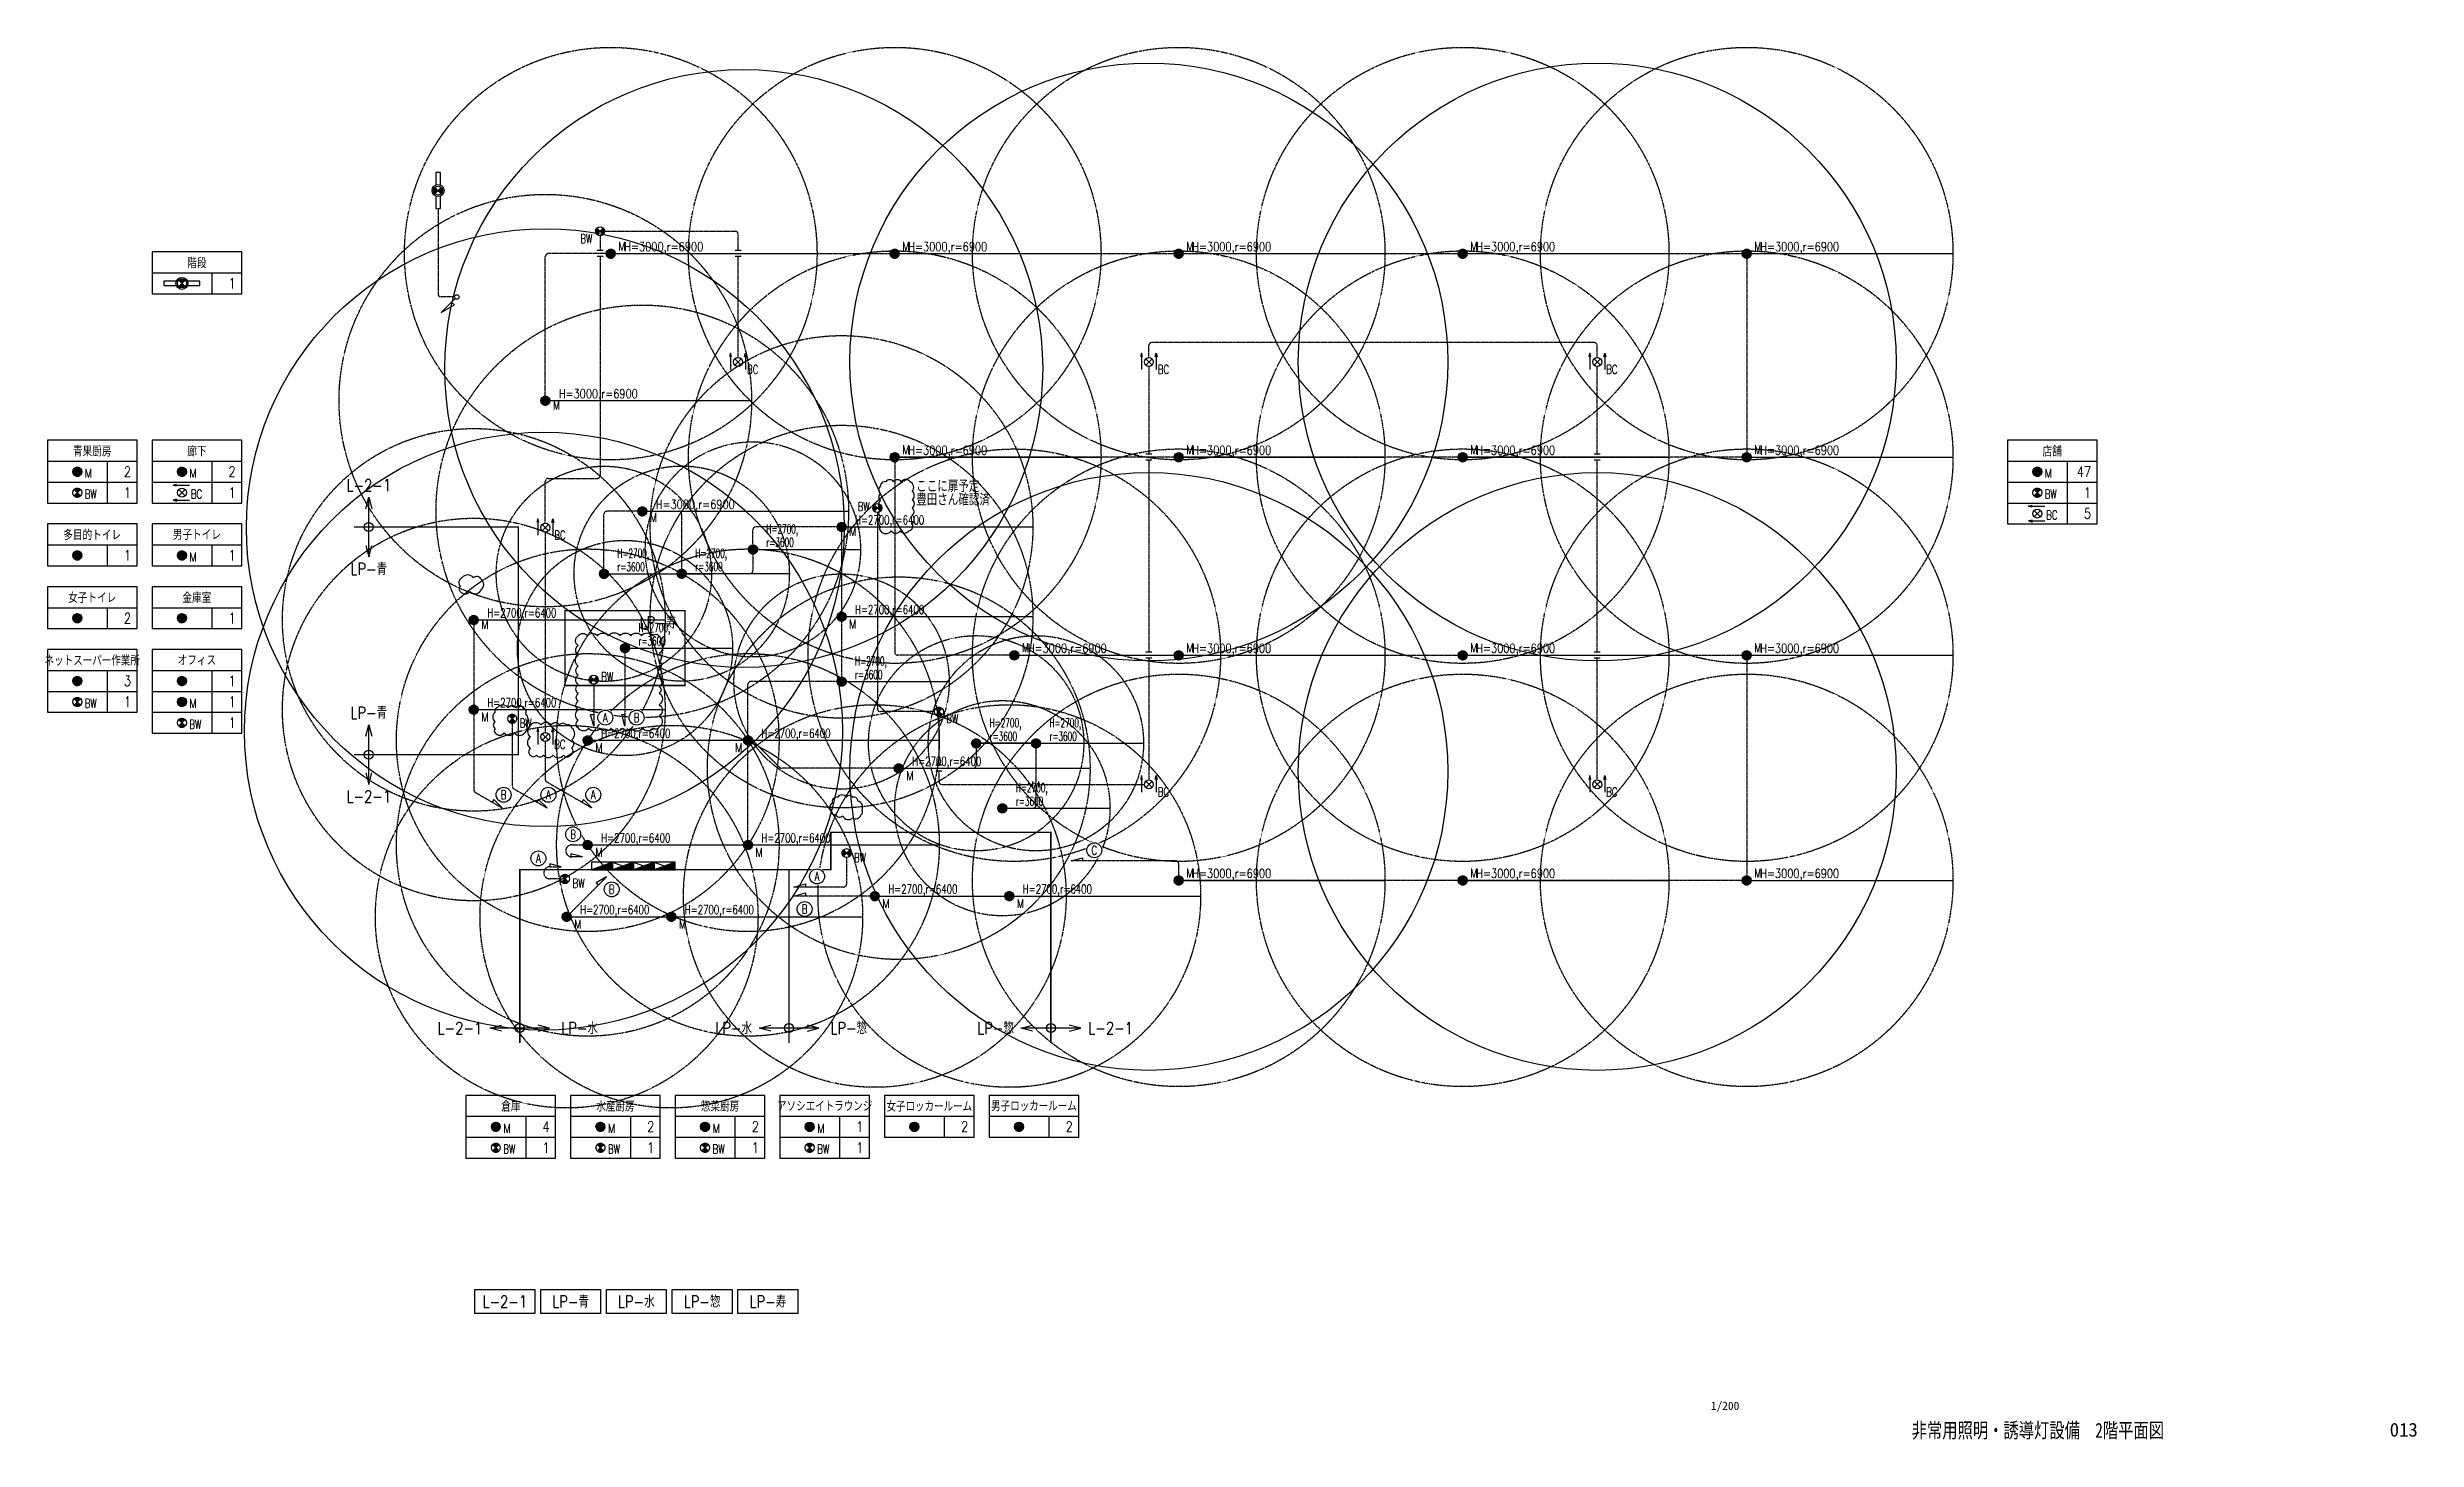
# Model space of a CAD drawing. Header units: millimetres. Extents: x 3825 to 176605, y 1457 to 56850.
# Drawn here: x 97349 to 176605, y 1457 to 48035 of the extents above; entities that cross this region are included whole.
import ezdxf
from ezdxf.enums import TextEntityAlignment as Align

# ---------------------------------------------------------------- set-up
doc = ezdxf.new("R2010")
doc.units = ezdxf.units.MM
doc.header["$LTSCALE"] = 0.2
doc.set_wipeout_variables(frame=1)
for name, pattern in [('CENTER', [50.8, 31.75, -6.35, 6.35, -6.35]), ('HIDDEN2', [4.7625, 3.175, -1.5875]), ('PHANTOM', [63.5, 31.75, -6.35, 6.35, -6.35, 6.35, -6.35])]:
    doc.linetypes.add(name, pattern=pattern)
doc.layers.get('Defpoints').update_dxf_attribs({"color": 5})
for name, color, linetype in [('1_シンボル', 2, 'Continuous'), ('1_回路番号', 4, 'Continuous'), ('1_強調文字', 4, 'Continuous'), ('1_文字', 3, 'Continuous'), ('1_範囲円', 7, 'HIDDEN2'), ('1_配線_1', 1, 'Continuous'), ('1_配線_4', 1, 'CENTER'), ('1_電源区画', 4, 'Continuous'), ('枠内記述', 3, 'Continuous')]:
    doc.layers.add(name, color=color, linetype=linetype)
doc.layers.add('1_追加変更', color=10, linetype='Continuous', plot=False)
doc.layers.add('kakure', color=5, linetype='Continuous', plot=False)
doc.styles.get("Standard").update_dxf_attribs({"font": 'simplex.shx', "width": 0.8, "bigfont": 'extfont2.shx'})
doc.styles.add('ゴシック', font='MS Gothic.ttf', dxfattribs={"height": 4})
pattern_1 = [(0, (-51500, -19500), (0, 3.175), [])]
pattern_2 = [(0, (-30500, -18700), (0, 3.175), [])]

msp = doc.modelspace()

# ---------------------------------------------------------------- texts
at = {"layer": '1_回路番号', "linetype": 'Continuous', "lineweight": 0, "width": 0.7}
msp.add_text('A', height=300, dxfattribs=at).set_placement((115611, 23030), align=Align.MIDDLE)
at = {"layer": '1_文字'}
for s, width, p in [('BW', 0.7, (115180, 41485)), ('M', 0.8, (116445, 41235)), ('M', 0.8, (125945, 41235)), ('M', 0.8, (135445, 41235)), ('M', 0.8, (144945, 41235)), ('M', 0.8, (154445, 41235)), ('BC', 0.7, (120754, 37110)), ('BC', 0.7, (134495, 37110)), ('BC', 0.7, (149495, 37110)), ('M', 0.8, (114256, 35917)), ('M', 0.8, (125945, 34426)), ('M', 0.8, (135445, 34426)), ('M', 0.8, (144945, 34426)), ('M', 0.8, (154445, 34426)), ('M', 0.8, (98599, 33640)), ('M', 0.8, (102099, 33640)), ('M', 0.8, (164165, 33640)), ('BW', 0.7, (98599, 32940)), ('BC', 0.7, (102149, 32940)), ('BW', 0.7, (124455, 32525)), ('BW', 0.7, (164165, 32940)), ('BC', 0.7, (164215, 32240)), ('BC', 0.7, (114306, 31567)), ('M', 0.8, (117500, 32165)), ('M', 0.8, (124166, 31693)), ('M', 0.8, (102099, 30840)), ('M', 0.8, (111863, 28583)), ('M', 0.8, (124166, 28593)), ('M', 0.8, (129945, 27800)), ('M', 0.8, (135445, 27800)), ('M', 0.8, (144945, 27800)), ('M', 0.8, (154445, 27800)), ('BW', 0.7, (115875, 26828)), ('BW', 0.7, (98599, 25940)), ('M', 0.8, (102099, 25940)), ('BW', 0.7, (102099, 25240)), ('M', 0.8, (111863, 25483)), ('BW', 0.7, (113148, 25277)), ('BW', 0.7, (127422, 25432)), ('BC', 0.7, (114303, 24567)), ('M', 0.8, (115675, 24454)), ('M', 0.8, (120352, 24454)), ('M', 0.8, (126079, 23520)), ('BC', 0.7, (134495, 22977)), ('BC', 0.7, (149495, 22977)), ('M', 0.8, (115675, 20954)), ('M', 0.8, (121034, 20954)), ('BW', 0.7, (124335, 20778)), ('BW', 0.7, (114916, 19919)), ('M', 0.8, (135445, 20267)), ('M', 0.8, (144945, 20267)), ('M', 0.8, (154445, 20267)), ('M', 0.8, (125278, 19243)), ('M', 0.8, (129778, 19243)), ('M', 0.8, (114971, 18552)), ('M', 0.8, (118471, 18552)), ('M', 0.8, (112601, 11725)), ('M', 0.8, (116101, 11725)), ('M', 0.8, (119601, 11725)), ('M', 0.8, (123101, 11725)), ('BW', 0.7, (112601, 11025)), ('BW', 0.7, (116101, 11025)), ('BW', 0.7, (119601, 11025)), ('BW', 0.7, (123101, 11025))]:
    msp.add_text(s, height=300, dxfattribs=dict(at, width=width)).set_placement(p)
at = {"layer": '1_文字', "lineweight": -3}
for s, width, p in [('階段', 0.8, (102349, 40840)), ('青果厨房', 0.8, (98849, 34540)), ('廊下', 0.8, (102349, 34540)), ('店舗', 0.8, (164415, 34540)), ('多目的トイレ', 0.8, (98849, 31740)), ('男子トイレ', 0.8, (102349, 31740)), ('女子トイレ', 0.8, (98849, 29640)), ('金庫室', 0.8, (102349, 29640)), ('ネットスーパー作業所', 0.65, (98849, 27540)), ('オフィス', 0.8, (102349, 27540)), ('倉庫', 0.8, (112851, 12625)), ('水産厨房', 0.8, (116351, 12625)), ('惣菜厨房', 0.8, (119851, 12625)), ('アソシエイトラウンジ', 0.65, (123351, 12625)), ('女子ロッカールーム', 0.7, (126851, 12625)), ('男子ロッカールーム', 0.7, (130351, 12625))]:
    msp.add_text(s, height=350, dxfattribs=dict(at, width=width)).set_placement(p, align=Align.MIDDLE)
at = {"layer": '1_文字', "lineweight": -3, "width": 0.8}
for s, p in [('1', (103649, 39965)), ('2', (100149, 33665)), ('1', (100149, 32965)), ('2', (103649, 33665)), ('1', (103649, 32965)), ('47', (165715, 33665)), ('1', (165715, 32965)), ('5', (165715, 32265)), ('1', (100149, 30865)), ('1', (103649, 30865)), ('2', (100149, 28765)), ('1', (103649, 28765)), ('3', (100149, 26665)), ('1', (103649, 26665)), ('1', (100149, 25965)), ('1', (103649, 25965)), ('1', (103649, 25265)), ('4', (114151, 11750)), ('2', (117651, 11750)), ('2', (121151, 11750)), ('1', (124651, 11750)), ('2', (128151, 11750)), ('2', (131651, 11750)), ('1', (114151, 11050)), ('1', (117651, 11050)), ('1', (121151, 11050)), ('1', (124651, 11050))]:
    msp.add_text(s, height=350, dxfattribs=at).set_placement(p, align=Align.RIGHT)
at = {"layer": '1_追加変更', "width": 0.8}
for s, p in [('ここに扉予定', (126414, 33156)), ('豊田さん確認済', (126414, 32706))]:
    msp.add_text(s, height=400, dxfattribs=at).set_placement(p)
at = {"layer": '1_電源区画', "width": 0.8}
for s, p in [('L-2-1', (108101, 33387)), ('LP-青', (108101, 30587)), ('LP-寿', (117777, 28792)), ('LP-青', (108101, 25775)), ('L-2-1', (108101, 22975)), ('L-2-1', (111151, 15225)), ('LP-水', (115151, 15225)), ('LP-水', (120308, 15225)), ('LP-惣', (124158, 15225)), ('LP-惣', (129068, 15225)), ('L-2-1', (132918, 15225))]:
    msp.add_text(s, height=400, dxfattribs=at).set_placement(p, align=Align.MIDDLE_CENTER)
at = {"layer": '枠内記述', "linetype": 'ByBlock', "lineweight": -2, "style": 'ゴシック'}
msp.add_text('1/200', height=280, dxfattribs=at).set_placement((152995, 2447))
at = {"layer": '枠内記述', "linetype": 'ByBlock', "lineweight": -2, "style": 'ゴシック', "width": 0.75}
msp.add_text('非常用照明・誘導灯設備\u30002階平面図', height=500, dxfattribs=at).set_placement((163935, 1769), align=Align.MIDDLE_CENTER)
at = {"layer": '枠内記述', "style": 'ゴシック'}
msp.add_text('013', height=460, dxfattribs=at).set_placement((175705, 1558))

# ---------------------------------------------------------------- blocks, each defined once
blk = doc.blocks.new('EL-階段通路誘導灯A')
at = {"linetype": 'ByBlock'}
for points in [[(-106, 106), (0, 0), (106, 106, 0.414214)], [(-106, -106, 0.414214), (106, -106), (0, 0)]]:
    blk.add_hatch(color=0, dxfattribs=at).paths.add_polyline_path(points)
at = {"color": 0, "linetype": 'ByBlock'}
for p, q in [((-106, 106), (106, -106)), ((-106, -106), (106, 106))]:
    blk.add_line(p, q, dxfattribs=at)
for points in [[(-185, 75), (-600, 75), (-600, -75), (-185, -75)], [(185, -75), (600, -75), (600, 75), (185, 75)]]:
    blk.add_lwpolyline(points, dxfattribs=at)
for radius in [200, 150]:
    blk.add_circle((0, 0), radius, dxfattribs=at)
blk = doc.blocks.new('EL-避難口誘導灯')
at = {"linetype": 'ByBlock'}
h = blk.add_hatch(dxfattribs=at)
h.set_pattern_fill('LINE', color=0, style=0)
h.set_pattern_definition(pattern_1)
h.paths.add_polyline_path([(-106, 106), (0, 0), (106, 106, 0.414214)])
h = blk.add_hatch(dxfattribs=at)
h.set_pattern_fill('LINE', color=0, style=0)
h.set_pattern_definition(pattern_1)
h.paths.add_polyline_path([(-106, -106, 0.414214), (106, -106), (0, 0)])
at = {"color": 0, "linetype": 'ByBlock'}
for p, q in [((-106, 106), (106, -106)), ((-106, -106), (106, 106))]:
    blk.add_line(p, q, dxfattribs=at)
blk.add_circle((0, 0), 150, dxfattribs=at)
blk = doc.blocks.new('2_非常照明_埋込中天井（H3000R6900）')
at = {"layer": '1_シンボル', "linetype": 'ByBlock'}
h = blk.add_hatch(dxfattribs=at)
h.set_pattern_fill('LINE', color=256, style=0)
h.set_pattern_definition(pattern_2)
edge = h.paths.add_edge_path()
edge.add_arc((0, 0), 150, 0, 360)
blk.add_circle((0, 0), 150, dxfattribs=at)
at = {"layer": '1_範囲円'}
blk.add_circle((0, 0), 6900, dxfattribs=at)
at = {"layer": 'kakure'}
blk.add_line((0, 0), (6900, 0), dxfattribs=at)
at = {"layer": 'kakure', "width": 0.8}
blk.add_text('H=3000,r=6900', height=300, dxfattribs=at).set_placement((451, 233), align=Align.MIDDLE_LEFT)
blk = doc.blocks.new('2_非常照明_埋込中天井（H2700R6400）')
at = {"layer": '1_シンボル', "linetype": 'ByBlock'}
h = blk.add_hatch(dxfattribs=at)
h.set_pattern_fill('LINE', color=256, style=0)
h.set_pattern_definition(pattern_2)
edge = h.paths.add_edge_path()
edge.add_arc((0, 0), 150, 0, 360)
blk.add_circle((0, 0), 150, dxfattribs=at)
at = {"layer": '1_範囲円'}
blk.add_circle((0, 0), 6400, dxfattribs=at)
at = {"layer": 'kakure'}
blk.add_line((0, 0), (6400, 0), dxfattribs=at)
at = {"layer": 'kakure', "width": 0.7}
blk.add_text('H=2700,r=6400', height=300, dxfattribs=at).set_placement((451, 233), align=Align.MIDDLE_LEFT)
blk = doc.blocks.new('誘導灯-B')
at = {"color": 0, "linetype": 'ByBlock'}
for p, q in [((-106, 106), (106, -106)), ((-106, -106), (106, 106))]:
    blk.add_line(p, q, dxfattribs=at)
blk.add_circle((0, 0), 150, dxfattribs=at)
blk = doc.blocks.new('C-立上り')
at = {"color": 0, "linetype": 'ByBlock'}
blk.add_line((54, 54), (521, 521), dxfattribs=at)
blk.add_lwpolyline([(521, 521), (81, 267), (174, 174)], dxfattribs=at)
blk.add_circle((0, 0), 77, dxfattribs=at)
blk = doc.blocks.new('L-電灯分電盤')
at = {"linetype": 'ByBlock'}
h = blk.add_hatch(dxfattribs=at)
h.set_pattern_fill('LINE', color=0, style=0)
h.set_pattern_definition([(0, (-9550, -23375), (0, 3.175), [])])
h.paths.add_polyline_path([(350, 250), (-350, 0), (350, 0)])
at = {"color": 0, "linetype": 'ByBlock'}
for p, q in [((350, 250), (-350, 0)), ((350, 250), (-350, 250)), ((-350, 250), (-350, 0)), ((-350, 0), (350, 0)), ((350, 0), (350, 250))]:
    blk.add_line(p, q, dxfattribs=at)
blk = doc.blocks.new('B-電灯動力盤 A')
at = {"linetype": 'ByBlock'}
h = blk.add_hatch(dxfattribs=at)
h.set_pattern_fill('LINE', color=0, style=0)
h.set_pattern_definition([(0, (-9500, -23375), (0, 3.175), [])])
h.paths.add_polyline_path([(350, 250), (-350, 0), (350, 0)])
at = {"color": 0, "linetype": 'ByBlock', "lineweight": -2}
blk.add_line((-350, 250), (350, 0), dxfattribs=at)
at = {"color": 0, "linetype": 'ByBlock'}
for p, q in [((350, 250), (-350, 0)), ((350, 250), (-350, 250)), ((-350, 250), (-350, 0)), ((-350, 0), (350, 0)), ((350, 0), (350, 250))]:
    blk.add_line(p, q, dxfattribs=at)
blk = doc.blocks.new('2_非常照明_埋込低天井（H2700R3600）')
at = {"layer": '1_シンボル', "linetype": 'ByBlock'}
h = blk.add_hatch(dxfattribs=at)
h.set_pattern_fill('LINE', color=256, style=0)
h.set_pattern_definition(pattern_2)
edge = h.paths.add_edge_path()
edge.add_arc((0, 0), 150, 0, 360)
blk.add_circle((0, 0), 150, dxfattribs=at)
at = {"layer": '1_範囲円'}
blk.add_circle((0, 0), 3600, dxfattribs=at)
at = {"layer": 'kakure'}
blk.add_line((0, 0), (3600, 0), dxfattribs=at)
at = {"layer": 'kakure', "width": 0.6}
for s, p in [('H=2700,', (451, 683)), ('r=3600', (451, 233))]:
    blk.add_text(s, height=300, dxfattribs=at).set_placement(p, align=Align.MIDDLE_LEFT)

# ---------------------------------------------------------------- hatches: boundary and pattern name
at = {"layer": '1_シンボル', "linetype": 'ByBlock'}
h = msp.add_hatch(dxfattribs=at)
h.set_pattern_fill('LINE', color=256, style=0)
h.set_pattern_definition([(0, (67849.0656, 15139.8524), (0, 3.175), [])])
edge = h.paths.add_edge_path()
edge.add_arc((98349, 33840), 150, 0, 360)
h = msp.add_hatch(dxfattribs=at)
h.set_pattern_fill('LINE', color=256, style=0)
h.set_pattern_definition([(0, (71349.0656, 15139.8524), (0, 3.175), [])])
edge = h.paths.add_edge_path()
edge.add_arc((101849, 33840), 150, 0, 360)
h = msp.add_hatch(dxfattribs=at)
h.set_pattern_fill('LINE', color=256, style=0)
h.set_pattern_definition([(0, (133415, 15139.8524), (0, 3.175), [])])
edge = h.paths.add_edge_path()
edge.add_arc((163915, 33840), 150, 0, 360)
h = msp.add_hatch(dxfattribs=at)
h.set_pattern_fill('LINE', color=256, style=0)
h.set_pattern_definition([(0, (67849.0656, 12339.8524), (0, 3.175), [])])
edge = h.paths.add_edge_path()
edge.add_arc((98349, 31040), 150, 0, 360)
h = msp.add_hatch(dxfattribs=at)
h.set_pattern_fill('LINE', color=256, style=0)
h.set_pattern_definition([(0, (71349.0656, 12339.8524), (0, 3.175), [])])
edge = h.paths.add_edge_path()
edge.add_arc((101849, 31040), 150, 0, 360)
h = msp.add_hatch(dxfattribs=at)
h.set_pattern_fill('LINE', color=256, style=0)
h.set_pattern_definition([(0, (67849.0656, 10239.8524), (0, 3.175), [])])
edge = h.paths.add_edge_path()
edge.add_arc((98349, 28940), 150, 0, 360)
h = msp.add_hatch(dxfattribs=at)
h.set_pattern_fill('LINE', color=256, style=0)
h.set_pattern_definition([(0, (71349.0656, 10239.8524), (0, 3.175), [])])
edge = h.paths.add_edge_path()
edge.add_arc((101849, 28940), 150, 0, 360)
h = msp.add_hatch(dxfattribs=at)
h.set_pattern_fill('LINE', color=256, style=0)
h.set_pattern_definition([(0, (67849.0656, 8139.8524), (0, 3.175), [])])
edge = h.paths.add_edge_path()
edge.add_arc((98349, 26840), 150, 0, 360)
h = msp.add_hatch(dxfattribs=at)
h.set_pattern_fill('LINE', color=256, style=0)
h.set_pattern_definition([(0, (71349.0656, 8139.8524), (0, 3.175), [])])
edge = h.paths.add_edge_path()
edge.add_arc((101849, 26840), 150, 0, 360)
h = msp.add_hatch(dxfattribs=at)
h.set_pattern_fill('LINE', color=256, style=0)
h.set_pattern_definition([(0, (71349.0656, 7439.8524), (0, 3.175), [])])
edge = h.paths.add_edge_path()
edge.add_arc((101849, 26140), 150, 0, 360)
h = msp.add_hatch(dxfattribs=at)
h.set_pattern_fill('LINE', color=256, style=0)
h.set_pattern_definition([(0, (81850.812, -6775.1392), (0, 3.175), [])])
edge = h.paths.add_edge_path()
edge.add_arc((112351, 11925), 150, 0, 360)
h = msp.add_hatch(dxfattribs=at)
h.set_pattern_fill('LINE', color=256, style=0)
h.set_pattern_definition([(0, (85350.812, -6775.1392), (0, 3.175), [])])
edge = h.paths.add_edge_path()
edge.add_arc((115851, 11925), 150, 0, 360)
h = msp.add_hatch(dxfattribs=at)
h.set_pattern_fill('LINE', color=256, style=0)
h.set_pattern_definition([(0, (88850.812, -6775.1392), (0, 3.175), [])])
edge = h.paths.add_edge_path()
edge.add_arc((119351, 11925), 150, 0, 360)
h = msp.add_hatch(dxfattribs=at)
h.set_pattern_fill('LINE', color=256, style=0)
h.set_pattern_definition([(0, (92350.812, -6775.1392), (0, 3.175), [])])
edge = h.paths.add_edge_path()
edge.add_arc((122851, 11925), 150, 0, 360)
h = msp.add_hatch(dxfattribs=at)
h.set_pattern_fill('LINE', color=256, style=0)
h.set_pattern_definition([(0, (95850.812, -6775.1392), (0, 3.175), [])])
edge = h.paths.add_edge_path()
edge.add_arc((126351, 11925), 150, 0, 360)
h = msp.add_hatch(dxfattribs=at)
h.set_pattern_fill('LINE', color=256, style=0)
h.set_pattern_definition([(0, (99350.812, -6775.1392), (0, 3.175), [])])
edge = h.paths.add_edge_path()
edge.add_arc((129851, 11925), 150, 0, 360)

# ---------------------------------------------------------------- linework, layer by layer
at = {"layer": '1_シンボル'}
for p, q in [((120204, 37805), (120204, 37255)), ((120704, 37805), (120704, 37255)), ((133945, 37805), (133945, 37255)), ((134445, 37805), (134445, 37255)), ((148945, 37805), (148945, 37255)), ((149445, 37805), (149445, 37255)), ((101554, 33390), (102104, 33390)), ((101554, 32890), (102104, 32890)), ((163620, 32690), (164170, 32690)), ((113756, 32262), (113756, 31712)), ((114256, 32262), (114256, 31712)), ((163620, 32190), (164170, 32190)), ((113753, 25262), (113753, 24712)), ((114253, 25262), (114253, 24712)), ((133945, 23672), (133945, 23122)), ((134445, 23672), (134445, 23122)), ((148945, 23672), (148945, 23122)), ((149445, 23672), (149445, 23122))]:
    msp.add_line(p, q, dxfattribs=at)
for points in [[(120238, 37679), (120204, 37805), (120171, 37679)], [(120671, 37679), (120704, 37805), (120738, 37679)], [(133979, 37679), (133945, 37805), (133911, 37679)], [(134411, 37679), (134445, 37805), (134479, 37679)], [(148979, 37679), (148945, 37805), (148911, 37679)], [(149411, 37679), (149445, 37805), (149479, 37679)], [(101680, 33356), (101554, 33390), (101680, 33423)], [(101680, 32923), (101554, 32890), (101680, 32856)], [(163746, 32656), (163620, 32690), (163746, 32723)], [(113790, 32137), (113756, 32262), (113723, 32137)], [(114223, 32137), (114256, 32262), (114290, 32137)], [(163746, 32223), (163620, 32190), (163746, 32156)], [(113786, 25136), (113753, 25262), (113719, 25136)], [(114219, 25136), (114253, 25262), (114286, 25136)], [(133979, 23547), (133945, 23672), (133911, 23547)], [(134411, 23547), (134445, 23672), (134479, 23547)], [(148979, 23547), (148945, 23672), (148911, 23547)], [(149411, 23547), (149445, 23672), (149479, 23547)]]:
    msp.add_lwpolyline(points, dxfattribs=at)
at = {"layer": '1_シンボル', "linetype": 'ByBlock'}
for centre in [(98349, 33840), (101849, 33840), (163915, 33840), (98349, 31040), (101849, 31040), (98349, 28940), (101849, 28940), (98349, 26840), (101849, 26840), (101849, 26140), (112351, 11925), (115851, 11925), (119351, 11925), (122851, 11925), (126351, 11925), (129851, 11925)]:
    msp.add_circle(centre, 150, dxfattribs=at)
at = {"layer": '1_回路番号'}
msp.add_circle((115611, 23030), 250, dxfattribs=at)
at = {"layer": '1_文字', "lineweight": -3}
for p, q in [((100849, 40490), (103849, 40490)), ((102849, 40490), (102849, 39790)), ((97349, 34190), (100349, 34190)), ((99349, 34190), (99349, 32790)), ((100849, 34190), (103849, 34190)), ((102849, 34190), (102849, 32790)), ((162915, 34190), (165915, 34190)), ((164915, 34190), (164915, 32090)), ((97349, 33490), (100349, 33490)), ((100849, 33490), (103849, 33490)), ((162915, 33490), (165915, 33490)), ((162915, 32790), (165915, 32790)), ((97349, 31390), (100349, 31390)), ((99349, 31390), (99349, 30690)), ((100849, 31390), (103849, 31390)), ((102849, 31390), (102849, 30690)), ((97349, 29290), (100349, 29290)), ((99349, 29290), (99349, 28590)), ((100849, 29290), (103849, 29290)), ((102849, 29290), (102849, 28590)), ((97349, 27190), (100349, 27190)), ((99349, 27190), (99349, 25790)), ((100849, 27190), (103849, 27190)), ((102849, 27190), (102849, 25090)), ((97349, 26490), (100349, 26490)), ((100849, 26490), (103849, 26490)), ((100849, 25790), (103849, 25790)), ((111351, 12275), (114351, 12275)), ((113351, 12275), (113351, 10875)), ((114851, 12275), (117851, 12275)), ((116851, 12275), (116851, 10875)), ((118351, 12275), (121351, 12275)), ((120351, 12275), (120351, 10875)), ((121851, 12275), (124851, 12275)), ((123851, 12275), (123851, 10875)), ((125351, 12275), (128351, 12275)), ((127351, 12275), (127351, 11575)), ((128851, 12275), (131851, 12275)), ((130851, 12275), (130851, 11575)), ((111351, 11575), (114351, 11575)), ((114851, 11575), (117851, 11575)), ((118351, 11575), (121351, 11575)), ((121851, 11575), (124851, 11575))]:
    msp.add_line(p, q, dxfattribs=at)
for points in [[(100849, 39790), (103849, 39790), (103849, 41190), (100849, 41190)], [(97349, 32790), (100349, 32790), (100349, 34890), (97349, 34890)], [(100849, 32790), (103849, 32790), (103849, 34890), (100849, 34890)], [(162915, 32090), (165915, 32090), (165915, 34890), (162915, 34890)], [(97349, 30690), (100349, 30690), (100349, 32090), (97349, 32090)], [(100849, 30690), (103849, 30690), (103849, 32090), (100849, 32090)], [(97349, 28590), (100349, 28590), (100349, 29990), (97349, 29990)], [(100849, 28590), (103849, 28590), (103849, 29990), (100849, 29990)], [(97349, 25790), (100349, 25790), (100349, 27890), (97349, 27890)], [(100849, 25090), (103849, 25090), (103849, 27890), (100849, 27890)], [(111351, 10875), (114351, 10875), (114351, 12975), (111351, 12975)], [(114851, 10875), (117851, 10875), (117851, 12975), (114851, 12975)], [(118351, 10875), (121351, 10875), (121351, 12975), (118351, 12975)], [(121851, 10875), (124851, 10875), (124851, 12975), (121851, 12975)], [(125351, 11575), (128351, 11575), (128351, 12975), (125351, 12975)], [(128851, 11575), (131851, 11575), (131851, 12975), (128851, 12975)]]:
    msp.add_lwpolyline(points, close=True, dxfattribs=at)
at = {"layer": '1_追加変更'}
for points in [[(125220, 31859, 0.520567), (125571, 31859, 0.520567), (125876, 31859, 0.520567), (126161, 31859, 0.520567), (126279, 32117, 0.520567), (126279, 32382, 0.520567), (126279, 32622, 0.520567), (126279, 32905, 0.520567), (126279, 33177, 0.520567), (126207, 33502, 0.520567), (125912, 33502, 0.520567), (125654, 33502, 0.520567), (125399, 33502, 0.520567), (125220, 33352, 0.520567), (125220, 33110, 0.520567), (125220, 32870, 0.520567), (125220, 32571, 0.520567), (125220, 32329, 0.520567), (125220, 32001, 0.520567)], [(111163, 29834, 0.520567), (111491, 29834, 0.520567), (111845, 29867, 0.520567), (111845, 30255, 0.520567), (111603, 30286, 0.520567), (111218, 30286, 0.520567), (111163, 29997, 0.520567)], [(112327, 25104, 0.520567), (112634, 25104, 0.520567), (112979, 25104, 0.520567), (113306, 25104, 0.520567), (113341, 25388, 0.520567), (113341, 25735, 0.520567), (113266, 25941, 0.520567), (113016, 25941, 0.520567), (112764, 25941, 0.520567), (112399, 25941, 0.520567), (112327, 25793, 0.520567), (112327, 25478, 0.520567), (112327, 25238, 0.520567)], [(113505, 24358, 0.520567), (113709, 24358, 0.520567), (113944, 24358, 0.520567), (114263, 24358, 0.520567), (114614, 24358, 0.520567), (114844, 24358, 0.520567), (114890, 24601, 0.520567), (114890, 24873, 0.520567), (114890, 25263, 0.520567), (114706, 25365, 0.520567), (114483, 25365, 0.520567), (114198, 25365, 0.520567), (113859, 25365, 0.520567), (113505, 25336, 0.520567), (113505, 24969, 0.520567), (113505, 24583, 0.520567)], [(123563, 22507, 0.520567), (123719, 22369, 0.520567), (123955, 22323, 0.520567), (124286, 22258, 0.520567), (124561, 22358, 0.520567), (124591, 22518, 0.520567), (124462, 22816, 0.520567), (124302, 22942, 0.520567), (124074, 22951, 0.520567), (123787, 22950, 0.520567), (123601, 22741, 0.520567)]]:
    msp.add_lwpolyline(points, format="xyb", close=True, dxfattribs=at)
at = {"layer": '1_配線_1'}
for p, q in [((115940, 41235), (115740, 41235)), ((120554, 41235), (120354, 41235)), ((115940, 41035), (115740, 41035)), ((120554, 41035), (120354, 41035)), ((134295, 34426), (134095, 34426)), ((134295, 34226), (134095, 34226)), ((149295, 34426), (149095, 34426)), ((149295, 34226), (149095, 34226)), ((134295, 27800), (134095, 27800)), ((149295, 27800), (149095, 27800)), ((134295, 27600), (134095, 27600)), ((149295, 27600), (149095, 27600)), ((127272, 24020), (127072, 24020)), ((127272, 23820), (127072, 23820)), ((130318, 23277), (130318, 23477)), ((130518, 23277), (130518, 23477))]:
    msp.add_line(p, q, dxfattribs=at)
for points in [[(115625, 25328), (115521, 25715), (115625, 25715)], [(112564, 22591), (112281, 22874), (112229, 22784)], [(114064, 22591), (113781, 22874), (113729, 22784)], [(115564, 22591), (115281, 22874), (115229, 22784)], [(114540, 20619), (114154, 20722), (114154, 20619)], [(115250, 20954), (114864, 21057), (114864, 20954)], [(131595, 20817), (131981, 20920), (131981, 20817)], [(116050, 20281), (115704, 20081), (115777, 20008)], [(122323, 19643), (122709, 19747), (122709, 19643)]]:
    msp.add_lwpolyline(points, dxfattribs=at)
at = {"layer": '1_配線_4'}
for p, q in [((110420, 42646), (110420, 39784)), ((115840, 41735), (115840, 41235)), ((115990, 41885), (120354, 41885)), ((120454, 41235), (120454, 41785)), ((114006, 36367), (114006, 41035)), ((116045, 41135), (114106, 41135)), ((115840, 41035), (115840, 33717)), ((116345, 41135), (125545, 41135)), ((120454, 37660), (120454, 41035)), ((125845, 41135), (135045, 41135)), ((135345, 41135), (144545, 41135)), ((144845, 41135), (154045, 41135)), ((154195, 40985), (154195, 34476)), ((110970, 39684), (110520, 39684)), ((134195, 37660), (134195, 38060)), ((149095, 38160), (134295, 38160)), ((149195, 37660), (149195, 38060)), ((134195, 37360), (134195, 34426)), ((149195, 34426), (149195, 37360)), ((125695, 34176), (125695, 27800)), ((135045, 34326), (125845, 34326)), ((134195, 34226), (134195, 27800)), ((144545, 34326), (135345, 34326)), ((154045, 34326), (144845, 34326)), ((149195, 27800), (149195, 34226)), ((114006, 32117), (114006, 33517)), ((114106, 33617), (115740, 33617)), ((117100, 32515), (116065, 32515)), ((117400, 32515), (118469, 32515)), ((114006, 31817), (114006, 25117)), ((115965, 30574), (115965, 32415)), ((118569, 30580), (118569, 32415)), ((120950, 31390), (120950, 31893)), ((123766, 31993), (121050, 31993)), ((123916, 31843), (123916, 29143)), ((125115, 32475), (125115, 25912)), ((120950, 31090), (120950, 30530)), ((118719, 30430), (120850, 30430)), ((111613, 28733), (111613, 26033)), ((123916, 28843), (123916, 26970)), ((129545, 27700), (125795, 27700)), ((129845, 27700), (135045, 27700)), ((134195, 27600), (134195, 23527)), ((135345, 27700), (144545, 27700)), ((144845, 27700), (154045, 27700)), ((149195, 23527), (149195, 27600)), ((154195, 27550), (154195, 20317)), ((115625, 26728), (115625, 25328)), ((120784, 25004), (120784, 26720)), ((123766, 26820), (120884, 26820)), ((111613, 25733), (111613, 23198)), ((112898, 25427), (112898, 23322)), ((127022, 25812), (125215, 25812)), ((127172, 25662), (127172, 24020)), ((114003, 24817), (114003, 23550)), ((115575, 24854), (120634, 24854)), ((120784, 21504), (120784, 24704)), ((120934, 24854), (121839, 23949)), ((128418, 24604), (128418, 24020)), ((130268, 24754), (128568, 24754)), ((130418, 24604), (130418, 22681)), ((125679, 23920), (121910, 23920)), ((125979, 23920), (128318, 23920)), ((127172, 23820), (127172, 23477)), ((111663, 23111), (112564, 22591)), ((112948, 23235), (114064, 22591)), ((114053, 23464), (115564, 22591)), ((127272, 23377), (130318, 23377)), ((130518, 23377), (134045, 23377)), ((129445, 22581), (130318, 22581)), ((114154, 20619), (114540, 20619)), ((114889, 21354), (115275, 21354)), ((115250, 20954), (114889, 20954)), ((124085, 20928), (124085, 20043)), ((135095, 20817), (131595, 20817)), ((135195, 20317), (135195, 20717)), ((114516, 20219), (114154, 20219)), ((114827, 19058), (116050, 20281)), ((123985, 19943), (122323, 19943)), ((144545, 20167), (135345, 20167)), ((154045, 20167), (144845, 20167)), ((124878, 19643), (122323, 19643)), ((125178, 19643), (129378, 19643)), ((114871, 18952), (118071, 18952))]:
    msp.add_line(p, q, dxfattribs=at)
for centre, radius, start, end in [((120354, 41785), 100, 0, 90), ((114106, 41035), 100, 90, 180), ((110520, 39784), 100, 180, 270), ((134295, 38060), 100, 90, 180), ((149095, 38060), 100, 0, 90), ((114106, 33517), 100, 90, 180), ((115740, 33717), 100, 270, 0), ((116065, 32415), 100, 90, 180), ((118469, 32415), 100, 0, 90), ((121050, 31893), 100, 90, 180), ((120850, 30530), 100, 270, 0), ((125795, 27800), 100, 180, 270), ((120884, 26720), 100, 90, 180), ((125215, 25912), 100, 180, 270), ((121910, 24020), 100, 225, 270), ((128318, 24020), 100, 270, 0), ((111713, 23198), 100, 180, 240), ((112998, 23322), 100, 180, 240), ((114103, 23550), 100, 180, 240), ((127272, 23477), 100, 180, 270), ((130318, 22681), 100, 270, 0), ((114154, 20419), 200, 90, 180), ((114889, 21154), 200, 90, 180), ((114889, 21154), 200, 180, 270), ((135095, 20717), 100, 0, 90), ((114154, 20419), 200, 180, 270), ((123985, 20043), 100, 270, 0)]:
    msp.add_arc(centre, radius, start, end, dxfattribs=at)
at = {"layer": '1_電源区画'}
for p, q in [((108101, 30987), (108101, 32987)), ((108101, 23375), (108101, 25375)), ((114151, 15225), (112151, 15225)), ((123158, 15225), (121158, 15225)), ((131918, 15225), (129918, 15225))]:
    msp.add_line(p, q, dxfattribs=at)
for points in [[(107997, 32601), (108101, 32987), (108204, 32601)], [(107997, 31374), (108101, 30987), (108204, 31374)], [(107997, 24988), (108101, 25375), (108204, 24988)], [(107997, 23761), (108101, 23375), (108204, 23761)], [(112537, 15121), (112151, 15225), (112537, 15328)], [(113765, 15121), (114151, 15225), (113765, 15328)], [(121545, 15121), (121158, 15225), (121545, 15328)], [(122772, 15121), (123158, 15225), (122772, 15328)], [(130304, 15121), (129918, 15225), (130304, 15328)], [(131532, 15121), (131918, 15225), (131532, 15328)]]:
    msp.add_lwpolyline(points, dxfattribs=at)
at = {"layer": '1_電源区画', "linetype": 'PHANTOM', "const_width": 50}
msp.add_lwpolyline([(107601, 24375), (113101, 24375), (113101, 31987), (107601, 31987)], dxfattribs=at)
msp.add_lwpolyline([(118677, 26688), (114665, 26688), (114665, 29192), (118677, 29192)], close=True, dxfattribs=at)
at = {"layer": '1_電源区画'}
for centre in [(108101, 31987), (108101, 24375), (113151, 15225), (122158, 15225), (130918, 15225)]:
    msp.add_circle(centre, 150, dxfattribs=at)
at = {"layer": 'Defpoints'}
for centre in [(120645, 37292), (134195, 37510), (149195, 37510), (114006, 31967), (113944, 25159), (134195, 23810), (149195, 23810)]:
    msp.add_circle(centre, 10000, dxfattribs=at)

# ---------------------------------------------------------------- block references
at = {"layer": '1_シンボル'}
for name, p in [('2_非常照明_埋込中天井（H3000R6900）', (116195, 41135)), ('2_非常照明_埋込中天井（H3000R6900）', (125695, 41135)), ('2_非常照明_埋込中天井（H3000R6900）', (135195, 41135)), ('2_非常照明_埋込中天井（H3000R6900）', (144695, 41135)), ('2_非常照明_埋込中天井（H3000R6900）', (154195, 41135)), ('2_非常照明_埋込中天井（H3000R6900）', (114006, 36217)), ('2_非常照明_埋込中天井（H3000R6900）', (125695, 34326)), ('2_非常照明_埋込中天井（H3000R6900）', (135195, 34326)), ('2_非常照明_埋込中天井（H3000R6900）', (144695, 34326)), ('2_非常照明_埋込中天井（H3000R6900）', (154195, 34326)), ('EL-階段通路誘導灯A', (101849, 40140)), ('2_非常照明_埋込中天井（H3000R6900）', (117250, 32515)), ('2_非常照明_埋込中天井（H2700R6400）', (123916, 31993)), ('2_非常照明_埋込中天井（H2700R6400）', (123916, 28993)), ('2_非常照明_埋込低天井（H2700R3600）', (120950, 31240)), ('2_非常照明_埋込中天井（H3000R6900）', (129695, 27700)), ('2_非常照明_埋込中天井（H3000R6900）', (135195, 27700)), ('2_非常照明_埋込中天井（H3000R6900）', (144695, 27700)), ('2_非常照明_埋込中天井（H3000R6900）', (154195, 27700)), ('2_非常照明_埋込低天井（H2700R3600）', (115965, 30424)), ('2_非常照明_埋込低天井（H2700R3600）', (118569, 30430)), ('2_非常照明_埋込低天井（H2700R3600）', (116671, 27940)), ('2_非常照明_埋込低天井（H2700R3600）', (123916, 26820)), ('2_非常照明_埋込低天井（H2700R3600）', (128418, 24754)), ('2_非常照明_埋込低天井（H2700R3600）', (130418, 24754)), ('2_非常照明_埋込中天井（H3000R6900）', (135195, 20167)), ('2_非常照明_埋込中天井（H3000R6900）', (144695, 20167)), ('2_非常照明_埋込中天井（H3000R6900）', (154195, 20167)), ('2_非常照明_埋込低天井（H2700R3600）', (129295, 22581)), ('2_非常照明_埋込中天井（H2700R6400）', (125028, 19643)), ('2_非常照明_埋込中天井（H2700R6400）', (129528, 19643)), ('B-電灯動力盤 A', (116601, 20525)), ('B-電灯動力盤 A', (117301, 20525)), ('B-電灯動力盤 A', (118001, 20525))]:
    msp.add_blockref(name, p, dxfattribs=at)
at = {"layer": '1_シンボル', "rotation": 270}
msp.add_blockref('EL-階段通路誘導灯A', (110420, 43246), dxfattribs=at)
at = {"layer": '1_シンボル', "linetype": 'Continuous', "lineweight": 0}
for name, p, rotation in [('EL-避難口誘導灯', (115840, 41885), 270), ('誘導灯-B', (120454, 37510), 270), ('誘導灯-B', (134195, 37510), 270), ('誘導灯-B', (149195, 37510), 270), ('EL-避難口誘導灯', (98349, 33140), 180), ('誘導灯-B', (101849, 33140), 270), ('EL-避難口誘導灯', (163915, 33140), 180), ('EL-避難口誘導灯', (125115, 32625), 89.99999999999997), ('誘導灯-B', (163915, 32440), 270), ('誘導灯-B', (114006, 31967), 270), ('EL-避難口誘導灯', (115625, 26878), 270), ('EL-避難口誘導灯', (98349, 26140), 180), ('EL-避難口誘導灯', (101849, 25440), 180), ('EL-避難口誘導灯', (112898, 25577), 180), ('EL-避難口誘導灯', (127172, 25812), 180), ('誘導灯-B', (114003, 24967), 270), ('誘導灯-B', (134195, 23377), 270), ('誘導灯-B', (149195, 23377), 270), ('EL-避難口誘導灯', (124085, 21078), 89.99999999999997), ('EL-避難口誘導灯', (114666, 20219), 180), ('EL-避難口誘導灯', (112351, 11225), 180), ('EL-避難口誘導灯', (115851, 11225), 180), ('EL-避難口誘導灯', (119351, 11225), 180), ('EL-避難口誘導灯', (122851, 11225), 180)]:
    msp.add_blockref(name, p, dxfattribs=dict(at, rotation=rotation))
at = {"layer": '1_シンボル', "linetype": 'ByBlock', "rotation": 180}
msp.add_blockref('C-立上り', (111047, 39684), dxfattribs=at)
at = {"layer": '1_シンボル', "linetype": 'ByBlock', "lineweight": -2}
msp.add_blockref('L-電灯分電盤', (115901, 20525), dxfattribs=at)

msp.set_redraw_order([(e.dxf.handle, doc.entitydb.next_handle()) for e in msp.query("TEXT MTEXT ATTDEF DIMENSION ARC_DIMENSION")])  # texts and dimensions are drawn at this point

# ---------------------------------------------------------------- wipeouts: each hides what was drawn before it
msp.add_wipeout([(120351, 6575), (122551, 6575), (122551, 5575), (120351, 5575)])

# ---------------------------------------------------------------- next in the draw order: texts
at = {"layer": '1_強調文字', "width": 0.8}
msp.add_text('LP-寿', height=400, dxfattribs=at).set_placement((121451, 6075), align=Align.MIDDLE_CENTER)

# ---------------------------------------------------------------- next in the draw order: wipeouts: each hides what was drawn before it
for points in [[(114110, 23322), (114108, 23322), (114106, 23322), (114105, 23322), (114103, 23322), (114101, 23322), (114099, 23322), (114097, 23322), (114095, 23322), (114094, 23321), (114092, 23321), (114090, 23321), (114088, 23321), (114086, 23321), (114084, 23321), (114083, 23321), (114081, 23320), (114079, 23320), (114077, 23320), (114075, 23320), (114074, 23320), (114072, 23319), (114070, 23319), (114068, 23319), (114066, 23319), (114064, 23318), (114063, 23318), (114061, 23318), (114059, 23317), (114057, 23317), (114055, 23317), (114054, 23316), (114052, 23316), (114050, 23316), (114048, 23315), (114046, 23315), (114045, 23314), (114043, 23314), (114041, 23313), (114039, 23313), (114038, 23313), (114036, 23312), (114034, 23312), (114032, 23311), (114030, 23311), (114029, 23310), (114027, 23310), (114025, 23309), (114023, 23309), (114022, 23308), (114020, 23307), (114018, 23307), (114016, 23306), (114015, 23306), (114013, 23305), (114011, 23304), (114010, 23304), (114008, 23303), (114006, 23302), (114004, 23302), (114003, 23301), (114001, 23300), (113999, 23300), (113998, 23299), (113996, 23298), (113994, 23298), (113993, 23297), (113991, 23296), (113989, 23295), (113988, 23295), (113986, 23294), (113984, 23293), (113983, 23292), (113981, 23291), (113979, 23291), (113978, 23290), (113976, 23289), (113974, 23288), (113973, 23287), (113971, 23286), (113970, 23285), (113968, 23285), (113966, 23284), (113965, 23283), (113963, 23282), (113962, 23281), (113960, 23280), (113959, 23279), (113957, 23278), (113955, 23277), (113954, 23276), (113952, 23275), (113951, 23274), (113949, 23273), (113948, 23272), (113946, 23271), (113945, 23270), (113943, 23269), (113942, 23268), (113940, 23267), (113939, 23266), (113937, 23265), (113936, 23264), (113934, 23262), (113933, 23261), (113931, 23260), (113930, 23259), (113929, 23258), (113927, 23257), (113926, 23256), (113924, 23254), (113923, 23253), (113922, 23252), (113920, 23251), (113919, 23250), (113917, 23248), (113916, 23247), (113915, 23246), (113913, 23245), (113912, 23244), (113911, 23242), (113909, 23241), (113908, 23240), (113907, 23238), (113905, 23237), (113904, 23236), (113903, 23235), (113902, 23233), (113900, 23232), (113899, 23231), (113898, 23229), (113896, 23228), (113895, 23227), (113894, 23225), (113893, 23224), (113892, 23222), (113890, 23221), (113889, 23220), (113888, 23218), (113887, 23217), (113886, 23216), (113884, 23214), (113883, 23213), (113882, 23211), (113881, 23210), (113880, 23208), (113879, 23207), (113878, 23205), (113877, 23204), (113876, 23202), (113874, 23201), (113873, 23200), (113872, 23198), (113871, 23197), (113870, 23195), (113869, 23193), (113868, 23192), (113867, 23190), (113866, 23189), (113865, 23187), (113864, 23186), (113863, 23184), (113862, 23183), (113861, 23181), (113860, 23180), (113859, 23178), (113859, 23176), (113858, 23175), (113857, 23173), (113856, 23172), (113855, 23170), (113854, 23168), (113853, 23167), (113852, 23165), (113852, 23164), (113851, 23162), (113850, 23160), (113849, 23159), (113848, 23157), (113847, 23155), (113847, 23154), (113846, 23152), (113845, 23150), (113844, 23149), (113844, 23147), (113843, 23145), (113842, 23144), (113842, 23142), (113841, 23140), (113840, 23139), (113839, 23137), (113839, 23135), (113838, 23133), (113837, 23132), (113837, 23130), (113836, 23128), (113836, 23127), (113835, 23125), (113834, 23123), (113834, 23121), (113833, 23120), (113833, 23118), (113832, 23116), (113832, 23114), (113831, 23113), (113831, 23111), (113830, 23109), (113830, 23107), (113829, 23105), (113829, 23104), (113828, 23102), (113828, 23100), (113827, 23098), (113827, 23097), (113827, 23095), (113826, 23093), (113826, 23091), (113825, 23089), (113825, 23088), (113825, 23086), (113824, 23084), (113824, 23082), (113824, 23080), (113823, 23079), (113823, 23077), (113823, 23075), (113822, 23073), (113822, 23071), (113822, 23070), (113822, 23068), (113821, 23066), (113821, 23064), (113821, 23062), (113821, 23060), (113821, 23059), (113821, 23057), (113820, 23055), (113820, 23053), (113820, 23051), (113820, 23050), (113820, 23048), (113820, 23046), (113820, 23044), (113820, 23042), (113819, 23040), (113819, 23039), (113819, 23037), (113819, 23035), (113819, 23033), (113819, 23031), (113819, 23029), (113819, 23028), (113819, 23026), (113819, 23024), (113819, 23022), (113819, 23020), (113820, 23018), (113820, 23017), (113820, 23015), (113820, 23013), (113820, 23011), (113820, 23009), (113820, 23007), (113820, 23006), (113821, 23004), (113821, 23002), (113821, 23000), (113821, 22998), (113821, 22996), (113821, 22995), (113822, 22993), (113822, 22991), (113822, 22989), (113822, 22987), (113823, 22986), (113823, 22984), (113823, 22982), (113824, 22980), (113824, 22978), (113824, 22977), (113825, 22975), (113825, 22973), (113825, 22971), (113826, 22969), (113826, 22968), (113827, 22966), (113827, 22964), (113827, 22962), (113828, 22960), (113828, 22959), (113829, 22957), (113829, 22955), (113830, 22953), (113830, 22952), (113831, 22950), (113831, 22948), (113832, 22946), (113832, 22945), (113833, 22943), (113833, 22941), (113834, 22939), (113834, 22938), (113835, 22936), (113836, 22934), (113836, 22932), (113837, 22931), (113837, 22929), (113838, 22927), (113839, 22925), (113839, 22924), (113840, 22922), (113841, 22920), (113842, 22919), (113842, 22917), (113843, 22915), (113844, 22914), (113844, 22912), (113845, 22910), (113846, 22909), (113847, 22907), (113847, 22905), (113848, 22904), (113849, 22902), (113850, 22900), (113851, 22899), (113852, 22897), (113852, 22895), (113853, 22894), (113854, 22892), (113855, 22891), (113856, 22889), (113857, 22887), (113858, 22886), (113859, 22884), (113859, 22883), (113860, 22881), (113861, 22879), (113862, 22878), (113863, 22876), (113864, 22875), (113865, 22873), (113866, 22872), (113867, 22870), (113868, 22869), (113869, 22867), (113870, 22866), (113871, 22864), (113872, 22863), (113873, 22861), (113874, 22860), (113876, 22858), (113877, 22857), (113878, 22855), (113879, 22854), (113880, 22852), (113881, 22851), (113882, 22849), (113883, 22848), (113884, 22847), (113886, 22845), (113887, 22844), (113888, 22842), (113889, 22841), (113890, 22839), (113892, 22838), (113893, 22837), (113894, 22835), (113895, 22834), (113896, 22833), (113898, 22831), (113899, 22830), (113900, 22829), (113902, 22827), (113903, 22826), (113904, 22825), (113905, 22823), (113907, 22822), (113908, 22821), (113909, 22820), (113911, 22818), (113912, 22817), (113913, 22816), (113915, 22815), (113916, 22813), (113917, 22812), (113919, 22811), (113920, 22810), (113922, 22809), (113923, 22807), (113924, 22806), (113926, 22805), (113927, 22804), (113929, 22803), (113930, 22802), (113931, 22800), (113933, 22799), (113934, 22798), (113936, 22797), (113937, 22796), (113939, 22795), (113940, 22794), (113942, 22793), (113943, 22792), (113945, 22791), (113946, 22790), (113948, 22789), (113949, 22788), (113951, 22787), (113952, 22786), (113954, 22785), (113955, 22784), (113957, 22783), (113959, 22782), (113960, 22781), (113962, 22780), (113963, 22779), (113965, 22778), (113966, 22777), (113968, 22776), (113970, 22775), (113971, 22774), (113973, 22773), (113974, 22773), (113976, 22772), (113978, 22771), (113979, 22770), (113981, 22769), (113983, 22768), (113984, 22768), (113986, 22767), (113988, 22766), (113989, 22765), (113991, 22764), (113993, 22764), (113994, 22763), (113996, 22762), (113998, 22762), (113999, 22761), (114001, 22760), (114003, 22759), (114004, 22759), (114006, 22758), (114008, 22757), (114010, 22757), (114011, 22756), (114013, 22756), (114015, 22755), (114016, 22754), (114018, 22754), (114020, 22753), (114022, 22753), (114023, 22752), (114025, 22752), (114027, 22751), (114029, 22750), (114030, 22750), (114032, 22749), (114034, 22749), (114036, 22748), (114038, 22748), (114039, 22748), (114041, 22747), (114043, 22747), (114045, 22746), (114046, 22746), (114048, 22745), (114050, 22745), (114052, 22745), (114054, 22744), (114055, 22744), (114057, 22744), (114059, 22743), (114061, 22743), (114063, 22743), (114064, 22742), (114066, 22742), (114068, 22742), (114070, 22742), (114072, 22741), (114074, 22741), (114075, 22741), (114077, 22741), (114079, 22740), (114081, 22740), (114083, 22740), (114084, 22740), (114086, 22740), (114088, 22740), (114090, 22739), (114092, 22739), (114094, 22739), (114095, 22739), (114097, 22739), (114099, 22739), (114101, 22739), (114103, 22739), (114105, 22739), (114106, 22739), (114108, 22739), (114110, 22739), (114112, 22739), (114114, 22739), (114116, 22739), (114117, 22739), (114119, 22739), (114121, 22739), (114123, 22739), (114125, 22739), (114127, 22739), (114128, 22739), (114130, 22739), (114132, 22739), (114134, 22740), (114136, 22740), (114138, 22740), (114139, 22740), (114141, 22740), (114143, 22740), (114145, 22741), (114147, 22741), (114148, 22741), (114150, 22741), (114152, 22742), (114154, 22742), (114156, 22742), (114158, 22742), (114159, 22743), (114161, 22743), (114163, 22743), (114165, 22744), (114167, 22744), (114168, 22744), (114170, 22745), (114172, 22745), (114174, 22745), (114175, 22746), (114177, 22746), (114179, 22747), (114181, 22747), (114183, 22748), (114184, 22748), (114186, 22748), (114188, 22749), (114190, 22749), (114191, 22750), (114193, 22750), (114195, 22751), (114197, 22752), (114198, 22752), (114200, 22753), (114202, 22753), (114204, 22754), (114205, 22754), (114207, 22755), (114209, 22756), (114211, 22756), (114212, 22757), (114214, 22757), (114216, 22758), (114217, 22759), (114219, 22759), (114221, 22760), (114223, 22761), (114224, 22762), (114226, 22762), (114228, 22763), (114229, 22764), (114231, 22764), (114233, 22765), (114234, 22766), (114236, 22767), (114238, 22768), (114239, 22768), (114241, 22769), (114243, 22770), (114244, 22771), (114246, 22772), (114247, 22773), (114249, 22773), (114251, 22774), (114252, 22775), (114254, 22776), (114255, 22777), (114257, 22778), (114259, 22779), (114260, 22780), (114262, 22781), (114263, 22782), (114265, 22783), (114266, 22784), (114268, 22785), (114270, 22786), (114271, 22787), (114273, 22788), (114274, 22789), (114276, 22790), (114277, 22791), (114279, 22792), (114280, 22793), (114282, 22794), (114283, 22795), (114285, 22796), (114286, 22797), (114288, 22798), (114289, 22799), (114290, 22800), (114292, 22802), (114293, 22803), (114295, 22804), (114296, 22805), (114298, 22806), (114299, 22807), (114300, 22809), (114302, 22810), (114303, 22811), (114305, 22812), (114306, 22813), (114307, 22815), (114309, 22816), (114310, 22817), (114311, 22818), (114313, 22820), (114314, 22821), (114315, 22822), (114317, 22823), (114318, 22825), (114319, 22826), (114320, 22827), (114322, 22829), (114323, 22830), (114324, 22831), (114325, 22833), (114327, 22834), (114328, 22835), (114329, 22837), (114330, 22838), (114332, 22839), (114333, 22841), (114334, 22842), (114335, 22844), (114336, 22845), (114337, 22847), (114339, 22848), (114340, 22849), (114341, 22851), (114342, 22852), (114343, 22854), (114344, 22855), (114345, 22857), (114346, 22858), (114347, 22860), (114349, 22861), (114350, 22863), (114351, 22864), (114352, 22866), (114353, 22867), (114354, 22869), (114355, 22870), (114356, 22872), (114357, 22873), (114358, 22875), (114359, 22876), (114360, 22878), (114361, 22879), (114362, 22881), (114362, 22883), (114363, 22884), (114364, 22886), (114365, 22887), (114366, 22889), (114367, 22891), (114368, 22892), (114369, 22894), (114370, 22895), (114370, 22897), (114371, 22899), (114372, 22900), (114373, 22902), (114374, 22904), (114374, 22905), (114375, 22907), (114376, 22909), (114377, 22910), (114378, 22912), (114378, 22914), (114379, 22915), (114380, 22917), (114380, 22919), (114381, 22920), (114382, 22922), (114382, 22924), (114383, 22925), (114384, 22927), (114384, 22929), (114385, 22931), (114386, 22932), (114386, 22934), (114387, 22936), (114388, 22938), (114388, 22939), (114389, 22941), (114389, 22943), (114390, 22945), (114390, 22946), (114391, 22948), (114391, 22950), (114392, 22952), (114392, 22953), (114393, 22955), (114393, 22957), (114394, 22959), (114394, 22960), (114395, 22962), (114395, 22964), (114395, 22966), (114396, 22968), (114396, 22969), (114397, 22971), (114397, 22973), (114397, 22975), (114398, 22977), (114398, 22978), (114398, 22980), (114399, 22982), (114399, 22984), (114399, 22986), (114399, 22987), (114400, 22989), (114400, 22991), (114400, 22993), (114400, 22995), (114401, 22996), (114401, 22998), (114401, 23000), (114401, 23002), (114401, 23004), (114402, 23006), (114402, 23007), (114402, 23009), (114402, 23011), (114402, 23013), (114402, 23015), (114402, 23017), (114402, 23018), (114402, 23020), (114403, 23022), (114403, 23024), (114403, 23026), (114403, 23028), (114403, 23029), (114403, 23031), (114403, 23033), (114403, 23035), (114403, 23037), (114403, 23039), (114402, 23040), (114402, 23042), (114402, 23044), (114402, 23046), (114402, 23048), (114402, 23050), (114402, 23051), (114402, 23053), (114402, 23055), (114401, 23057), (114401, 23059), (114401, 23060), (114401, 23062), (114401, 23064), (114400, 23066), (114400, 23068), (114400, 23070), (114400, 23071), (114399, 23073), (114399, 23075), (114399, 23077), (114399, 23079), (114398, 23080), (114398, 23082), (114398, 23084), (114397, 23086), (114397, 23088), (114397, 23089), (114396, 23091), (114396, 23093), (114395, 23095), (114395, 23097), (114395, 23098), (114394, 23100), (114394, 23102), (114393, 23104), (114393, 23105), (114392, 23107), (114392, 23109), (114391, 23111), (114391, 23113), (114390, 23114), (114390, 23116), (114389, 23118), (114389, 23120), (114388, 23121), (114388, 23123), (114387, 23125), (114386, 23127), (114386, 23128), (114385, 23130), (114384, 23132), (114384, 23133), (114383, 23135), (114382, 23137), (114382, 23139), (114381, 23140), (114380, 23142), (114380, 23144), (114379, 23145), (114378, 23147), (114378, 23149), (114377, 23150), (114376, 23152), (114375, 23154), (114374, 23155), (114374, 23157), (114373, 23159), (114372, 23160), (114371, 23162), (114370, 23164), (114370, 23165), (114369, 23167), (114368, 23168), (114367, 23170), (114366, 23172), (114365, 23173), (114364, 23175), (114363, 23176), (114362, 23178), (114362, 23180), (114361, 23181), (114360, 23183), (114359, 23184), (114358, 23186), (114357, 23187), (114356, 23189), (114355, 23190), (114354, 23192), (114353, 23193), (114352, 23195), (114351, 23197), (114350, 23198), (114349, 23200), (114347, 23201), (114346, 23202), (114345, 23204), (114344, 23205), (114343, 23207), (114342, 23208), (114341, 23210), (114340, 23211), (114339, 23213), (114337, 23214), (114336, 23216), (114335, 23217), (114334, 23218), (114333, 23220), (114332, 23221), (114330, 23222), (114329, 23224), (114328, 23225), (114327, 23227), (114325, 23228), (114324, 23229), (114323, 23231), (114322, 23232), (114320, 23233), (114319, 23235), (114318, 23236), (114317, 23237), (114315, 23238), (114314, 23240), (114313, 23241), (114311, 23242), (114310, 23244), (114309, 23245), (114307, 23246), (114306, 23247), (114305, 23248), (114303, 23250), (114302, 23251), (114300, 23252), (114299, 23253), (114298, 23254), (114296, 23256), (114295, 23257), (114293, 23258), (114292, 23259), (114290, 23260), (114289, 23261), (114288, 23262), (114286, 23264), (114285, 23265), (114283, 23266), (114282, 23267), (114280, 23268), (114279, 23269), (114277, 23270), (114276, 23271), (114274, 23272), (114273, 23273), (114271, 23274), (114270, 23275), (114268, 23276), (114266, 23277), (114265, 23278), (114263, 23279), (114262, 23280), (114260, 23281), (114259, 23282), (114257, 23283), (114255, 23284), (114254, 23285), (114252, 23285), (114251, 23286), (114249, 23287), (114247, 23288), (114246, 23289), (114244, 23290), (114243, 23291), (114241, 23291), (114239, 23292), (114238, 23293), (114236, 23294), (114234, 23295), (114233, 23295), (114231, 23296), (114229, 23297), (114228, 23298), (114226, 23298), (114224, 23299), (114223, 23300), (114221, 23300), (114219, 23301), (114217, 23302), (114216, 23302), (114214, 23303), (114212, 23304), (114211, 23304), (114209, 23305), (114207, 23306), (114205, 23306), (114204, 23307), (114202, 23307), (114200, 23308), (114198, 23309), (114197, 23309), (114195, 23310), (114193, 23310), (114191, 23311), (114190, 23311), (114188, 23312), (114186, 23312), (114184, 23313), (114183, 23313), (114181, 23313), (114179, 23314), (114177, 23314), (114175, 23315), (114174, 23315), (114172, 23316), (114170, 23316), (114168, 23316), (114167, 23317), (114165, 23317), (114163, 23317), (114161, 23318), (114159, 23318), (114158, 23318), (114156, 23319), (114154, 23319), (114152, 23319), (114150, 23319), (114148, 23320), (114147, 23320), (114145, 23320), (114143, 23320), (114141, 23320), (114139, 23321), (114138, 23321), (114136, 23321), (114134, 23321), (114132, 23321), (114130, 23321), (114128, 23321), (114127, 23322), (114125, 23322), (114123, 23322), (114121, 23322), (114119, 23322), (114117, 23322), (114116, 23322), (114114, 23322), (114112, 23322)], [(122680, 19497), (122678, 19497), (122676, 19497), (122674, 19497), (122672, 19497), (122671, 19497), (122669, 19497), (122667, 19497), (122665, 19497), (122663, 19497), (122662, 19497), (122660, 19497), (122658, 19497), (122656, 19496), (122654, 19496), (122652, 19496), (122651, 19496), (122649, 19496), (122647, 19495), (122645, 19495), (122643, 19495), (122641, 19495), (122640, 19495), (122638, 19494), (122636, 19494), (122634, 19494), (122632, 19493), (122631, 19493), (122629, 19493), (122627, 19492), (122625, 19492), (122623, 19492), (122622, 19491), (122620, 19491), (122618, 19491), (122616, 19490), (122614, 19490), (122613, 19489), (122611, 19489), (122609, 19489), (122607, 19488), (122606, 19488), (122604, 19487), (122602, 19487), (122600, 19486), (122598, 19486), (122597, 19485), (122595, 19485), (122593, 19484), (122591, 19483), (122590, 19483), (122588, 19482), (122586, 19482), (122585, 19481), (122583, 19481), (122581, 19480), (122579, 19479), (122578, 19479), (122576, 19478), (122574, 19477), (122573, 19477), (122571, 19476), (122569, 19475), (122567, 19475), (122566, 19474), (122564, 19473), (122562, 19472), (122561, 19472), (122559, 19471), (122557, 19470), (122556, 19469), (122554, 19469), (122552, 19468), (122551, 19467), (122549, 19466), (122548, 19465), (122546, 19464), (122544, 19464), (122543, 19463), (122541, 19462), (122539, 19461), (122538, 19460), (122536, 19459), (122535, 19458), (122533, 19457), (122531, 19456), (122530, 19455), (122528, 19454), (122527, 19454), (122525, 19453), (122524, 19452), (122522, 19451), (122521, 19450), (122519, 19449), (122518, 19448), (122516, 19447), (122515, 19445), (122513, 19444), (122512, 19443), (122510, 19442), (122509, 19441), (122507, 19440), (122506, 19439), (122504, 19438), (122503, 19437), (122501, 19436), (122500, 19435), (122498, 19433), (122497, 19432), (122496, 19431), (122494, 19430), (122493, 19429), (122491, 19428), (122490, 19426), (122489, 19425), (122487, 19424), (122486, 19423), (122484, 19422), (122483, 19420), (122482, 19419), (122480, 19418), (122479, 19417), (122478, 19415), (122476, 19414), (122475, 19413), (122474, 19411), (122473, 19410), (122471, 19409), (122470, 19407), (122469, 19406), (122467, 19405), (122466, 19403), (122465, 19402), (122464, 19401), (122463, 19399), (122461, 19398), (122460, 19397), (122459, 19395), (122458, 19394), (122457, 19392), (122455, 19391), (122454, 19390), (122453, 19388), (122452, 19387), (122451, 19385), (122450, 19384), (122449, 19382), (122447, 19381), (122446, 19379), (122445, 19378), (122444, 19376), (122443, 19375), (122442, 19373), (122441, 19372), (122440, 19370), (122439, 19369), (122438, 19367), (122437, 19366), (122436, 19364), (122435, 19363), (122434, 19361), (122433, 19360), (122432, 19358), (122431, 19357), (122430, 19355), (122429, 19353), (122428, 19352), (122427, 19350), (122426, 19349), (122426, 19347), (122425, 19345), (122424, 19344), (122423, 19342), (122422, 19341), (122421, 19339), (122420, 19337), (122420, 19336), (122419, 19334), (122418, 19332), (122417, 19331), (122416, 19329), (122416, 19327), (122415, 19326), (122414, 19324), (122413, 19322), (122413, 19321), (122412, 19319), (122411, 19317), (122411, 19316), (122410, 19314), (122409, 19312), (122409, 19311), (122408, 19309), (122407, 19307), (122407, 19305), (122406, 19304), (122405, 19302), (122405, 19300), (122404, 19299), (122404, 19297), (122403, 19295), (122403, 19293), (122402, 19292), (122401, 19290), (122401, 19288), (122400, 19286), (122400, 19285), (122399, 19283), (122399, 19281), (122398, 19279), (122398, 19277), (122398, 19276), (122397, 19274), (122397, 19272), (122396, 19270), (122396, 19269), (122396, 19267), (122395, 19265), (122395, 19263), (122394, 19261), (122394, 19260), (122394, 19258), (122393, 19256), (122393, 19254), (122393, 19252), (122393, 19251), (122392, 19249), (122392, 19247), (122392, 19245), (122391, 19243), (122391, 19241), (122391, 19240), (122391, 19238), (122391, 19236), (122390, 19234), (122390, 19232), (122390, 19230), (122390, 19229), (122390, 19227), (122390, 19225), (122390, 19223), (122389, 19221), (122389, 19220), (122389, 19218), (122389, 19216), (122389, 19214), (122389, 19212), (122389, 19210), (122389, 19209), (122389, 19207), (122389, 19205), (122389, 19203), (122389, 19201), (122389, 19199), (122389, 19198), (122389, 19196), (122389, 19194), (122389, 19192), (122389, 19190), (122390, 19188), (122390, 19187), (122390, 19185), (122390, 19183), (122390, 19181), (122390, 19179), (122390, 19177), (122391, 19176), (122391, 19174), (122391, 19172), (122391, 19170), (122391, 19168), (122392, 19167), (122392, 19165), (122392, 19163), (122393, 19161), (122393, 19159), (122393, 19157), (122393, 19156), (122394, 19154), (122394, 19152), (122394, 19150), (122395, 19148), (122395, 19147), (122396, 19145), (122396, 19143), (122396, 19141), (122397, 19139), (122397, 19138), (122398, 19136), (122398, 19134), (122398, 19132), (122399, 19131), (122399, 19129), (122400, 19127), (122400, 19125), (122401, 19124), (122401, 19122), (122402, 19120), (122403, 19118), (122403, 19117), (122404, 19115), (122404, 19113), (122405, 19111), (122405, 19110), (122406, 19108), (122407, 19106), (122407, 19104), (122408, 19103), (122409, 19101), (122409, 19099), (122410, 19098), (122411, 19096), (122411, 19094), (122412, 19092), (122413, 19091), (122413, 19089), (122414, 19087), (122415, 19086), (122416, 19084), (122416, 19082), (122417, 19081), (122418, 19079), (122419, 19077), (122420, 19076), (122420, 19074), (122421, 19073), (122422, 19071), (122423, 19069), (122424, 19068), (122425, 19066), (122426, 19064), (122426, 19063), (122427, 19061), (122428, 19060), (122429, 19058), (122430, 19057), (122431, 19055), (122432, 19053), (122433, 19052), (122434, 19050), (122435, 19049), (122436, 19047), (122437, 19046), (122438, 19044), (122439, 19043), (122440, 19041), (122441, 19040), (122442, 19038), (122443, 19037), (122444, 19035), (122445, 19034), (122446, 19032), (122447, 19031), (122449, 19029), (122450, 19028), (122451, 19026), (122452, 19025), (122453, 19023), (122454, 19022), (122455, 19021), (122457, 19019), (122458, 19018), (122459, 19016), (122460, 19015), (122461, 19014), (122463, 19012), (122464, 19011), (122465, 19009), (122466, 19008), (122467, 19007), (122469, 19005), (122470, 19004), (122471, 19003), (122473, 19002), (122474, 19000), (122475, 18999), (122476, 18998), (122478, 18996), (122479, 18995), (122480, 18994), (122482, 18993), (122483, 18991), (122484, 18990), (122486, 18989), (122487, 18988), (122489, 18986), (122490, 18985), (122491, 18984), (122493, 18983), (122494, 18982), (122496, 18980), (122497, 18979), (122498, 18978), (122500, 18977), (122501, 18976), (122503, 18975), (122504, 18974), (122506, 18973), (122507, 18971), (122509, 18970), (122510, 18969), (122512, 18968), (122513, 18967), (122515, 18966), (122516, 18965), (122518, 18964), (122519, 18963), (122521, 18962), (122522, 18961), (122524, 18960), (122525, 18959), (122527, 18958), (122528, 18957), (122530, 18956), (122531, 18955), (122533, 18954), (122535, 18953), (122536, 18952), (122538, 18952), (122539, 18951), (122541, 18950), (122543, 18949), (122544, 18948), (122546, 18947), (122548, 18946), (122549, 18945), (122551, 18945), (122552, 18944), (122554, 18943), (122556, 18942), (122557, 18941), (122559, 18941), (122561, 18940), (122562, 18939), (122564, 18938), (122566, 18938), (122567, 18937), (122569, 18936), (122571, 18936), (122573, 18935), (122574, 18934), (122576, 18934), (122578, 18933), (122579, 18932), (122581, 18932), (122583, 18931), (122585, 18930), (122586, 18930), (122588, 18929), (122590, 18929), (122591, 18928), (122593, 18928), (122595, 18927), (122597, 18926), (122598, 18926), (122600, 18925), (122602, 18925), (122604, 18924), (122606, 18924), (122607, 18924), (122609, 18923), (122611, 18923), (122613, 18922), (122614, 18922), (122616, 18921), (122618, 18921), (122620, 18921), (122622, 18920), (122623, 18920), (122625, 18919), (122627, 18919), (122629, 18919), (122631, 18918), (122632, 18918), (122634, 18918), (122636, 18918), (122638, 18917), (122640, 18917), (122641, 18917), (122643, 18917), (122645, 18916), (122647, 18916), (122649, 18916), (122651, 18916), (122652, 18916), (122654, 18915), (122656, 18915), (122658, 18915), (122660, 18915), (122662, 18915), (122663, 18915), (122665, 18915), (122667, 18914), (122669, 18914), (122671, 18914), (122672, 18914), (122674, 18914), (122676, 18914), (122678, 18914), (122680, 18914), (122682, 18914), (122683, 18914), (122685, 18914), (122687, 18914), (122689, 18914), (122691, 18914), (122693, 18914), (122694, 18914), (122696, 18915), (122698, 18915), (122700, 18915), (122702, 18915), (122704, 18915), (122705, 18915), (122707, 18915), (122709, 18916), (122711, 18916), (122713, 18916), (122715, 18916), (122716, 18916), (122718, 18917), (122720, 18917), (122722, 18917), (122724, 18917), (122725, 18918), (122727, 18918), (122729, 18918), (122731, 18918), (122733, 18919), (122734, 18919), (122736, 18919), (122738, 18920), (122740, 18920), (122742, 18921), (122743, 18921), (122745, 18921), (122747, 18922), (122749, 18922), (122751, 18923), (122752, 18923), (122754, 18924), (122756, 18924), (122758, 18924), (122759, 18925), (122761, 18925), (122763, 18926), (122765, 18926), (122766, 18927), (122768, 18928), (122770, 18928), (122772, 18929), (122773, 18929), (122775, 18930), (122777, 18930), (122779, 18931), (122780, 18932), (122782, 18932), (122784, 18933), (122786, 18934), (122787, 18934), (122789, 18935), (122791, 18936), (122792, 18936), (122794, 18937), (122796, 18938), (122797, 18938), (122799, 18939), (122801, 18940), (122802, 18941), (122804, 18941), (122806, 18942), (122807, 18943), (122809, 18944), (122811, 18945), (122812, 18945), (122814, 18946), (122816, 18947), (122817, 18948), (122819, 18949), (122820, 18950), (122822, 18951), (122824, 18952), (122825, 18952), (122827, 18953), (122828, 18954), (122830, 18955), (122832, 18956), (122833, 18957), (122835, 18958), (122836, 18959), (122838, 18960), (122839, 18961), (122841, 18962), (122842, 18963), (122844, 18964), (122845, 18965), (122847, 18966), (122848, 18967), (122850, 18968), (122851, 18969), (122853, 18970), (122854, 18971), (122856, 18973), (122857, 18974), (122859, 18975), (122860, 18976), (122862, 18977), (122863, 18978), (122865, 18979), (122866, 18980), (122867, 18982), (122869, 18983), (122870, 18984), (122872, 18985), (122873, 18986), (122874, 18988), (122876, 18989), (122877, 18990), (122878, 18991), (122880, 18993), (122881, 18994), (122882, 18995), (122884, 18996), (122885, 18998), (122886, 18999), (122888, 19000), (122889, 19002), (122890, 19003), (122891, 19004), (122893, 19005), (122894, 19007), (122895, 19008), (122896, 19009), (122898, 19011), (122899, 19012), (122900, 19014), (122901, 19015), (122903, 19016), (122904, 19018), (122905, 19019), (122906, 19021), (122907, 19022), (122908, 19023), (122910, 19025), (122911, 19026), (122912, 19028), (122913, 19029), (122914, 19031), (122915, 19032), (122916, 19034), (122917, 19035), (122918, 19037), (122919, 19038), (122920, 19040), (122921, 19041), (122922, 19043), (122924, 19044), (122925, 19046), (122926, 19047), (122927, 19049), (122927, 19050), (122928, 19052), (122929, 19053), (122930, 19055), (122931, 19057), (122932, 19058), (122933, 19060), (122934, 19061), (122935, 19063), (122936, 19064), (122937, 19066), (122938, 19068), (122938, 19069), (122939, 19071), (122940, 19073), (122941, 19074), (122942, 19076), (122943, 19077), (122943, 19079), (122944, 19081), (122945, 19082), (122946, 19084), (122947, 19086), (122947, 19087), (122948, 19089), (122949, 19091), (122949, 19092), (122950, 19094), (122951, 19096), (122952, 19098), (122952, 19099), (122953, 19101), (122954, 19103), (122954, 19104), (122955, 19106), (122955, 19108), (122956, 19110), (122957, 19111), (122957, 19113), (122958, 19115), (122958, 19117), (122959, 19118), (122960, 19120), (122960, 19122), (122961, 19124), (122961, 19125), (122962, 19127), (122962, 19129), (122963, 19131), (122963, 19132), (122963, 19134), (122964, 19136), (122964, 19138), (122965, 19139), (122965, 19141), (122966, 19143), (122966, 19145), (122966, 19147), (122967, 19148), (122967, 19150), (122967, 19152), (122968, 19154), (122968, 19156), (122968, 19157), (122969, 19159), (122969, 19161), (122969, 19163), (122969, 19165), (122970, 19167), (122970, 19168), (122970, 19170), (122970, 19172), (122971, 19174), (122971, 19176), (122971, 19177), (122971, 19179), (122971, 19181), (122972, 19183), (122972, 19185), (122972, 19187), (122972, 19188), (122972, 19190), (122972, 19192), (122972, 19194), (122972, 19196), (122972, 19198), (122972, 19199), (122972, 19201), (122972, 19203), (122972, 19205), (122972, 19207), (122972, 19209), (122972, 19210), (122972, 19212), (122972, 19214), (122972, 19216), (122972, 19218), (122972, 19220), (122972, 19221), (122972, 19223), (122972, 19225), (122972, 19227), (122972, 19229), (122971, 19230), (122971, 19232), (122971, 19234), (122971, 19236), (122971, 19238), (122970, 19240), (122970, 19241), (122970, 19243), (122970, 19245), (122969, 19247), (122969, 19249), (122969, 19251), (122969, 19252), (122968, 19254), (122968, 19256), (122968, 19258), (122967, 19260), (122967, 19261), (122967, 19263), (122966, 19265), (122966, 19267), (122966, 19269), (122965, 19270), (122965, 19272), (122964, 19274), (122964, 19276), (122963, 19277), (122963, 19279), (122963, 19281), (122962, 19283), (122962, 19285), (122961, 19286), (122961, 19288), (122960, 19290), (122960, 19292), (122959, 19293), (122958, 19295), (122958, 19297), (122957, 19299), (122957, 19300), (122956, 19302), (122955, 19304), (122955, 19305), (122954, 19307), (122954, 19309), (122953, 19311), (122952, 19312), (122952, 19314), (122951, 19316), (122950, 19317), (122949, 19319), (122949, 19321), (122948, 19322), (122947, 19324), (122947, 19326), (122946, 19327), (122945, 19329), (122944, 19331), (122943, 19332), (122943, 19334), (122942, 19336), (122941, 19337), (122940, 19339), (122939, 19341), (122938, 19342), (122938, 19344), (122937, 19345), (122936, 19347), (122935, 19349), (122934, 19350), (122933, 19352), (122932, 19353), (122931, 19355), (122930, 19357), (122929, 19358), (122928, 19360), (122927, 19361), (122927, 19363), (122926, 19364), (122925, 19366), (122924, 19367), (122922, 19369), (122921, 19370), (122920, 19372), (122919, 19373), (122918, 19375), (122917, 19376), (122916, 19378), (122915, 19379), (122914, 19381), (122913, 19382), (122912, 19384), (122911, 19385), (122910, 19387), (122908, 19388), (122907, 19390), (122906, 19391), (122905, 19392), (122904, 19394), (122903, 19395), (122901, 19397), (122900, 19398), (122899, 19399), (122898, 19401), (122896, 19402), (122895, 19403), (122894, 19405), (122893, 19406), (122891, 19407), (122890, 19409), (122889, 19410), (122888, 19411), (122886, 19413), (122885, 19414), (122884, 19415), (122882, 19417), (122881, 19418), (122880, 19419), (122878, 19420), (122877, 19422), (122876, 19423), (122874, 19424), (122873, 19425), (122872, 19426), (122870, 19428), (122869, 19429), (122867, 19430), (122866, 19431), (122865, 19432), (122863, 19433), (122862, 19435), (122860, 19436), (122859, 19437), (122857, 19438), (122856, 19439), (122854, 19440), (122853, 19441), (122851, 19442), (122850, 19443), (122848, 19444), (122847, 19445), (122845, 19447), (122844, 19448), (122842, 19449), (122841, 19450), (122839, 19451), (122838, 19452), (122836, 19453), (122835, 19454), (122833, 19454), (122832, 19455), (122830, 19456), (122828, 19457), (122827, 19458), (122825, 19459), (122824, 19460), (122822, 19461), (122820, 19462), (122819, 19463), (122817, 19464), (122816, 19464), (122814, 19465), (122812, 19466), (122811, 19467), (122809, 19468), (122807, 19469), (122806, 19469), (122804, 19470), (122802, 19471), (122801, 19472), (122799, 19472), (122797, 19473), (122796, 19474), (122794, 19475), (122792, 19475), (122791, 19476), (122789, 19477), (122787, 19477), (122786, 19478), (122784, 19479), (122782, 19479), (122780, 19480), (122779, 19481), (122777, 19481), (122775, 19482), (122773, 19482), (122772, 19483), (122770, 19483), (122768, 19484), (122766, 19485), (122765, 19485), (122763, 19486), (122761, 19486), (122759, 19487), (122758, 19487), (122756, 19488), (122754, 19488), (122752, 19489), (122751, 19489), (122749, 19489), (122747, 19490), (122745, 19490), (122743, 19491), (122742, 19491), (122740, 19491), (122738, 19492), (122736, 19492), (122734, 19492), (122733, 19493), (122731, 19493), (122729, 19493), (122727, 19494), (122725, 19494), (122724, 19494), (122722, 19495), (122720, 19495), (122718, 19495), (122716, 19495), (122715, 19495), (122713, 19496), (122711, 19496), (122709, 19496), (122707, 19496), (122705, 19496), (122704, 19497), (122702, 19497), (122700, 19497), (122698, 19497), (122696, 19497), (122694, 19497), (122693, 19497), (122691, 19497), (122689, 19497), (122687, 19497), (122685, 19497), (122683, 19497), (122682, 19497)], [(118151, 6575), (120351, 6575), (120351, 5575), (118151, 5575)]]:
    msp.add_wipeout(points)

# ---------------------------------------------------------------- next in the draw order: linework, layer by layer
at = {"layer": '1_回路番号'}
for centre in [(114111, 23030), (122681, 19206)]:
    msp.add_circle(centre, 250, dxfattribs=at)
at = {"layer": '1_強調文字'}
msp.add_lwpolyline([(120451, 6475), (122451, 6475), (122451, 5675), (120451, 5675)], close=True, dxfattribs=at)
at = {"layer": '1_電源区画', "linetype": 'PHANTOM', "const_width": 50}
for points in [[(122158, 20525), (123558, 20525), (123558, 21775), (130918, 21775), (130918, 14725)], [(113151, 14725), (113151, 20525), (122158, 20525), (122158, 14725)]]:
    msp.add_lwpolyline(points, dxfattribs=at)

# ---------------------------------------------------------------- next in the draw order: block references
at = {"layer": '1_シンボル'}
for p in [(111613, 28883), (111613, 25883), (114721, 18952), (118221, 18952)]:
    msp.add_blockref('2_非常照明_埋込中天井（H2700R6400）', p, dxfattribs=at)

# ---------------------------------------------------------------- next in the draw order: texts
at = {"layer": '1_回路番号', "linetype": 'Continuous', "lineweight": 0, "width": 0.7}
for s, p in [('A', (114111, 23030)), ('B', (122681, 19206))]:
    msp.add_text(s, height=300, dxfattribs=at).set_placement(p, align=Align.MIDDLE)
at = {"layer": '1_強調文字', "width": 0.8}
msp.add_text('LP-惣', height=400, dxfattribs=at).set_placement((119251, 6075), align=Align.MIDDLE_CENTER)

# ---------------------------------------------------------------- next in the draw order: wipeouts: each hides what was drawn before it
msp.add_wipeout([(115951, 6575), (118151, 6575), (118151, 5575), (115951, 5575)])

# ---------------------------------------------------------------- next in the draw order: linework, layer by layer
at = {"layer": '1_強調文字'}
msp.add_lwpolyline([(118251, 6475), (120251, 6475), (120251, 5675), (118251, 5675)], close=True, dxfattribs=at)

# ---------------------------------------------------------------- next in the draw order: texts
at = {"layer": '1_強調文字', "width": 0.8}
msp.add_text('LP-水', height=400, dxfattribs=at).set_placement((117051, 6075), align=Align.MIDDLE_CENTER)

# ---------------------------------------------------------------- next in the draw order: wipeouts: each hides what was drawn before it
for points in [[(116228, 20158), (116226, 20158), (116224, 20158), (116222, 20158), (116220, 20158), (116218, 20158), (116217, 20158), (116215, 20158), (116213, 20157), (116211, 20157), (116209, 20157), (116207, 20157), (116206, 20157), (116204, 20157), (116202, 20157), (116200, 20156), (116198, 20156), (116196, 20156), (116195, 20156), (116193, 20156), (116191, 20155), (116189, 20155), (116187, 20155), (116186, 20155), (116184, 20154), (116182, 20154), (116180, 20154), (116178, 20154), (116177, 20153), (116175, 20153), (116173, 20153), (116171, 20152), (116169, 20152), (116168, 20151), (116166, 20151), (116164, 20151), (116162, 20150), (116160, 20150), (116159, 20149), (116157, 20149), (116155, 20148), (116153, 20148), (116151, 20148), (116150, 20147), (116148, 20147), (116146, 20146), (116144, 20145), (116143, 20145), (116141, 20144), (116139, 20144), (116137, 20143), (116136, 20143), (116134, 20142), (116132, 20142), (116131, 20141), (116129, 20140), (116127, 20140), (116125, 20139), (116124, 20138), (116122, 20138), (116120, 20137), (116119, 20136), (116117, 20136), (116115, 20135), (116113, 20134), (116112, 20133), (116110, 20133), (116108, 20132), (116107, 20131), (116105, 20130), (116103, 20130), (116102, 20129), (116100, 20128), (116098, 20127), (116097, 20126), (116095, 20126), (116094, 20125), (116092, 20124), (116090, 20123), (116089, 20122), (116087, 20121), (116086, 20120), (116084, 20120), (116082, 20119), (116081, 20118), (116079, 20117), (116078, 20116), (116076, 20115), (116074, 20114), (116073, 20113), (116071, 20112), (116070, 20111), (116068, 20110), (116067, 20109), (116065, 20108), (116064, 20107), (116062, 20106), (116061, 20105), (116059, 20104), (116058, 20103), (116056, 20102), (116055, 20101), (116053, 20099), (116052, 20098), (116050, 20097), (116049, 20096), (116048, 20095), (116046, 20094), (116045, 20093), (116043, 20091), (116042, 20090), (116040, 20089), (116039, 20088), (116038, 20087), (116036, 20086), (116035, 20084), (116034, 20083), (116032, 20082), (116031, 20081), (116029, 20079), (116028, 20078), (116027, 20077), (116025, 20076), (116024, 20074), (116023, 20073), (116022, 20072), (116020, 20070), (116019, 20069), (116018, 20068), (116016, 20067), (116015, 20065), (116014, 20064), (116013, 20062), (116011, 20061), (116010, 20060), (116009, 20058), (116008, 20057), (116007, 20056), (116005, 20054), (116004, 20053), (116003, 20051), (116002, 20050), (116001, 20049), (116000, 20047), (115999, 20046), (115997, 20044), (115996, 20043), (115995, 20041), (115994, 20040), (115993, 20038), (115992, 20037), (115991, 20035), (115990, 20034), (115989, 20032), (115988, 20031), (115987, 20029), (115986, 20028), (115985, 20026), (115984, 20025), (115983, 20023), (115982, 20022), (115981, 20020), (115980, 20019), (115979, 20017), (115978, 20015), (115977, 20014), (115976, 20012), (115975, 20011), (115974, 20009), (115973, 20007), (115972, 20006), (115972, 20004), (115971, 20003), (115970, 20001), (115969, 19999), (115968, 19998), (115967, 19996), (115967, 19994), (115966, 19993), (115965, 19991), (115964, 19990), (115963, 19988), (115963, 19986), (115962, 19985), (115961, 19983), (115960, 19981), (115960, 19979), (115959, 19978), (115958, 19976), (115958, 19974), (115957, 19973), (115956, 19971), (115956, 19969), (115955, 19968), (115954, 19966), (115954, 19964), (115953, 19962), (115953, 19961), (115952, 19959), (115951, 19957), (115951, 19955), (115950, 19954), (115950, 19952), (115949, 19950), (115949, 19948), (115948, 19947), (115948, 19945), (115947, 19943), (115947, 19941), (115946, 19940), (115946, 19938), (115945, 19936), (115945, 19934), (115944, 19932), (115944, 19931), (115944, 19929), (115943, 19927), (115943, 19925), (115942, 19924), (115942, 19922), (115942, 19920), (115941, 19918), (115941, 19916), (115941, 19915), (115941, 19913), (115940, 19911), (115940, 19909), (115940, 19907), (115939, 19905), (115939, 19904), (115939, 19902), (115939, 19900), (115939, 19898), (115938, 19896), (115938, 19895), (115938, 19893), (115938, 19891), (115938, 19889), (115938, 19887), (115937, 19885), (115937, 19884), (115937, 19882), (115937, 19880), (115937, 19878), (115937, 19876), (115937, 19874), (115937, 19873), (115937, 19871), (115937, 19869), (115937, 19867), (115937, 19865), (115937, 19863), (115937, 19862), (115937, 19860), (115937, 19858), (115937, 19856), (115937, 19854), (115937, 19852), (115937, 19851), (115937, 19849), (115937, 19847), (115938, 19845), (115938, 19843), (115938, 19841), (115938, 19840), (115938, 19838), (115938, 19836), (115939, 19834), (115939, 19832), (115939, 19831), (115939, 19829), (115939, 19827), (115940, 19825), (115940, 19823), (115940, 19821), (115941, 19820), (115941, 19818), (115941, 19816), (115941, 19814), (115942, 19812), (115942, 19811), (115942, 19809), (115943, 19807), (115943, 19805), (115944, 19803), (115944, 19802), (115944, 19800), (115945, 19798), (115945, 19796), (115946, 19795), (115946, 19793), (115947, 19791), (115947, 19789), (115948, 19787), (115948, 19786), (115949, 19784), (115949, 19782), (115950, 19780), (115950, 19779), (115951, 19777), (115951, 19775), (115952, 19773), (115953, 19772), (115953, 19770), (115954, 19768), (115954, 19767), (115955, 19765), (115956, 19763), (115956, 19761), (115957, 19760), (115958, 19758), (115958, 19756), (115959, 19755), (115960, 19753), (115960, 19751), (115961, 19750), (115962, 19748), (115963, 19746), (115963, 19744), (115964, 19743), (115965, 19741), (115966, 19740), (115967, 19738), (115967, 19736), (115968, 19735), (115969, 19733), (115970, 19731), (115971, 19730), (115972, 19728), (115972, 19726), (115973, 19725), (115974, 19723), (115975, 19722), (115976, 19720), (115977, 19718), (115978, 19717), (115979, 19715), (115980, 19714), (115981, 19712), (115982, 19711), (115983, 19709), (115984, 19708), (115985, 19706), (115986, 19705), (115987, 19703), (115988, 19701), (115989, 19700), (115990, 19698), (115991, 19697), (115992, 19695), (115993, 19694), (115994, 19693), (115995, 19691), (115996, 19690), (115997, 19688), (115999, 19687), (116000, 19685), (116001, 19684), (116002, 19682), (116003, 19681), (116004, 19680), (116005, 19678), (116007, 19677), (116008, 19675), (116009, 19674), (116010, 19673), (116011, 19671), (116013, 19670), (116014, 19669), (116015, 19667), (116016, 19666), (116018, 19665), (116019, 19663), (116020, 19662), (116022, 19661), (116023, 19659), (116024, 19658), (116025, 19657), (116027, 19655), (116028, 19654), (116029, 19653), (116031, 19652), (116032, 19650), (116034, 19649), (116035, 19648), (116036, 19647), (116038, 19646), (116039, 19644), (116040, 19643), (116042, 19642), (116043, 19641), (116045, 19640), (116046, 19639), (116048, 19637), (116049, 19636), (116050, 19635), (116052, 19634), (116053, 19633), (116055, 19632), (116056, 19631), (116058, 19630), (116059, 19629), (116061, 19628), (116062, 19627), (116064, 19625), (116065, 19624), (116067, 19623), (116068, 19622), (116070, 19621), (116071, 19620), (116073, 19619), (116074, 19618), (116076, 19617), (116078, 19617), (116079, 19616), (116081, 19615), (116082, 19614), (116084, 19613), (116086, 19612), (116087, 19611), (116089, 19610), (116090, 19609), (116092, 19608), (116094, 19608), (116095, 19607), (116097, 19606), (116098, 19605), (116100, 19604), (116102, 19603), (116103, 19603), (116105, 19602), (116107, 19601), (116108, 19600), (116110, 19600), (116112, 19599), (116113, 19598), (116115, 19597), (116117, 19597), (116119, 19596), (116120, 19595), (116122, 19595), (116124, 19594), (116125, 19593), (116127, 19593), (116129, 19592), (116131, 19591), (116132, 19591), (116134, 19590), (116136, 19590), (116137, 19589), (116139, 19589), (116141, 19588), (116143, 19587), (116144, 19587), (116146, 19586), (116148, 19586), (116150, 19585), (116151, 19585), (116153, 19584), (116155, 19584), (116157, 19583), (116159, 19583), (116160, 19583), (116162, 19582), (116164, 19582), (116166, 19581), (116168, 19581), (116169, 19581), (116171, 19580), (116173, 19580), (116175, 19580), (116177, 19579), (116178, 19579), (116180, 19579), (116182, 19578), (116184, 19578), (116186, 19578), (116187, 19577), (116189, 19577), (116191, 19577), (116193, 19577), (116195, 19576), (116196, 19576), (116198, 19576), (116200, 19576), (116202, 19576), (116204, 19576), (116206, 19575), (116207, 19575), (116209, 19575), (116211, 19575), (116213, 19575), (116215, 19575), (116217, 19575), (116218, 19575), (116220, 19575), (116222, 19575), (116224, 19575), (116226, 19575), (116228, 19575), (116229, 19575), (116231, 19575), (116233, 19575), (116235, 19575), (116237, 19575), (116239, 19575), (116240, 19575), (116242, 19575), (116244, 19575), (116246, 19575), (116248, 19575), (116250, 19575), (116251, 19575), (116253, 19576), (116255, 19576), (116257, 19576), (116259, 19576), (116260, 19576), (116262, 19576), (116264, 19577), (116266, 19577), (116268, 19577), (116270, 19577), (116271, 19578), (116273, 19578), (116275, 19578), (116277, 19579), (116279, 19579), (116280, 19579), (116282, 19580), (116284, 19580), (116286, 19580), (116288, 19581), (116289, 19581), (116291, 19581), (116293, 19582), (116295, 19582), (116297, 19583), (116298, 19583), (116300, 19583), (116302, 19584), (116304, 19584), (116305, 19585), (116307, 19585), (116309, 19586), (116311, 19586), (116312, 19587), (116314, 19587), (116316, 19588), (116318, 19589), (116319, 19589), (116321, 19590), (116323, 19590), (116325, 19591), (116326, 19591), (116328, 19592), (116330, 19593), (116332, 19593), (116333, 19594), (116335, 19595), (116337, 19595), (116338, 19596), (116340, 19597), (116342, 19597), (116343, 19598), (116345, 19599), (116347, 19600), (116348, 19600), (116350, 19601), (116352, 19602), (116353, 19603), (116355, 19603), (116357, 19604), (116358, 19605), (116360, 19606), (116362, 19607), (116363, 19608), (116365, 19608), (116367, 19609), (116368, 19610), (116370, 19611), (116371, 19612), (116373, 19613), (116375, 19614), (116376, 19615), (116378, 19616), (116379, 19617), (116381, 19617), (116382, 19618), (116384, 19619), (116386, 19620), (116387, 19621), (116389, 19622), (116390, 19623), (116392, 19624), (116393, 19625), (116395, 19627), (116396, 19628), (116398, 19629), (116399, 19630), (116401, 19631), (116402, 19632), (116404, 19633), (116405, 19634), (116406, 19635), (116408, 19636), (116409, 19637), (116411, 19639), (116412, 19640), (116414, 19641), (116415, 19642), (116416, 19643), (116418, 19644), (116419, 19646), (116421, 19647), (116422, 19648), (116423, 19649), (116425, 19650), (116426, 19652), (116427, 19653), (116429, 19654), (116430, 19655), (116431, 19657), (116433, 19658), (116434, 19659), (116435, 19661), (116437, 19662), (116438, 19663), (116439, 19665), (116440, 19666), (116442, 19667), (116443, 19669), (116444, 19670), (116445, 19671), (116447, 19673), (116448, 19674), (116449, 19675), (116450, 19677), (116451, 19678), (116453, 19680), (116454, 19681), (116455, 19682), (116456, 19684), (116457, 19685), (116458, 19687), (116459, 19688), (116461, 19690), (116462, 19691), (116463, 19693), (116464, 19694), (116465, 19695), (116466, 19697), (116467, 19698), (116468, 19700), (116469, 19701), (116470, 19703), (116471, 19705), (116472, 19706), (116473, 19708), (116474, 19709), (116475, 19711), (116476, 19712), (116477, 19714), (116478, 19715), (116479, 19717), (116480, 19718), (116481, 19720), (116482, 19722), (116483, 19723), (116484, 19725), (116484, 19726), (116485, 19728), (116486, 19730), (116487, 19731), (116488, 19733), (116489, 19735), (116490, 19736), (116490, 19738), (116491, 19740), (116492, 19741), (116493, 19743), (116494, 19744), (116494, 19746), (116495, 19748), (116496, 19750), (116496, 19751), (116497, 19753), (116498, 19755), (116499, 19756), (116499, 19758), (116500, 19760), (116501, 19761), (116501, 19763), (116502, 19765), (116503, 19767), (116503, 19768), (116504, 19770), (116504, 19772), (116505, 19773), (116506, 19775), (116506, 19777), (116507, 19779), (116507, 19780), (116508, 19782), (116508, 19784), (116509, 19786), (116509, 19787), (116510, 19789), (116510, 19791), (116511, 19793), (116511, 19795), (116512, 19796), (116512, 19798), (116512, 19800), (116513, 19802), (116513, 19803), (116514, 19805), (116514, 19807), (116514, 19809), (116515, 19811), (116515, 19812), (116515, 19814), (116516, 19816), (116516, 19818), (116516, 19820), (116517, 19821), (116517, 19823), (116517, 19825), (116517, 19827), (116518, 19829), (116518, 19831), (116518, 19832), (116518, 19834), (116519, 19836), (116519, 19838), (116519, 19840), (116519, 19841), (116519, 19843), (116519, 19845), (116519, 19847), (116520, 19849), (116520, 19851), (116520, 19852), (116520, 19854), (116520, 19856), (116520, 19858), (116520, 19860), (116520, 19862), (116520, 19863), (116520, 19865), (116520, 19867), (116520, 19869), (116520, 19871), (116520, 19873), (116520, 19874), (116520, 19876), (116520, 19878), (116520, 19880), (116520, 19882), (116520, 19884), (116519, 19885), (116519, 19887), (116519, 19889), (116519, 19891), (116519, 19893), (116519, 19895), (116519, 19896), (116518, 19898), (116518, 19900), (116518, 19902), (116518, 19904), (116517, 19905), (116517, 19907), (116517, 19909), (116517, 19911), (116516, 19913), (116516, 19915), (116516, 19916), (116515, 19918), (116515, 19920), (116515, 19922), (116514, 19924), (116514, 19925), (116514, 19927), (116513, 19929), (116513, 19931), (116512, 19932), (116512, 19934), (116512, 19936), (116511, 19938), (116511, 19940), (116510, 19941), (116510, 19943), (116509, 19945), (116509, 19947), (116508, 19948), (116508, 19950), (116507, 19952), (116507, 19954), (116506, 19955), (116506, 19957), (116505, 19959), (116504, 19961), (116504, 19962), (116503, 19964), (116503, 19966), (116502, 19968), (116501, 19969), (116501, 19971), (116500, 19973), (116499, 19974), (116499, 19976), (116498, 19978), (116497, 19979), (116496, 19981), (116496, 19983), (116495, 19985), (116494, 19986), (116494, 19988), (116493, 19990), (116492, 19991), (116491, 19993), (116490, 19994), (116490, 19996), (116489, 19998), (116488, 19999), (116487, 20001), (116486, 20003), (116485, 20004), (116484, 20006), (116484, 20007), (116483, 20009), (116482, 20011), (116481, 20012), (116480, 20014), (116479, 20015), (116478, 20017), (116477, 20019), (116476, 20020), (116475, 20022), (116474, 20023), (116473, 20025), (116472, 20026), (116471, 20028), (116470, 20029), (116469, 20031), (116468, 20032), (116467, 20034), (116466, 20035), (116465, 20037), (116464, 20038), (116463, 20040), (116462, 20041), (116461, 20043), (116459, 20044), (116458, 20046), (116457, 20047), (116456, 20049), (116455, 20050), (116454, 20051), (116453, 20053), (116451, 20054), (116450, 20056), (116449, 20057), (116448, 20058), (116447, 20060), (116445, 20061), (116444, 20062), (116443, 20064), (116442, 20065), (116440, 20067), (116439, 20068), (116438, 20069), (116437, 20070), (116435, 20072), (116434, 20073), (116433, 20074), (116431, 20076), (116430, 20077), (116429, 20078), (116427, 20079), (116426, 20081), (116425, 20082), (116423, 20083), (116422, 20084), (116421, 20086), (116419, 20087), (116418, 20088), (116416, 20089), (116415, 20090), (116414, 20091), (116412, 20093), (116411, 20094), (116409, 20095), (116408, 20096), (116406, 20097), (116405, 20098), (116404, 20099), (116402, 20101), (116401, 20102), (116399, 20103), (116398, 20104), (116396, 20105), (116395, 20106), (116393, 20107), (116392, 20108), (116390, 20109), (116389, 20110), (116387, 20111), (116386, 20112), (116384, 20113), (116382, 20114), (116381, 20115), (116379, 20116), (116378, 20117), (116376, 20118), (116375, 20119), (116373, 20120), (116371, 20120), (116370, 20121), (116368, 20122), (116367, 20123), (116365, 20124), (116363, 20125), (116362, 20126), (116360, 20126), (116358, 20127), (116357, 20128), (116355, 20129), (116353, 20130), (116352, 20130), (116350, 20131), (116348, 20132), (116347, 20133), (116345, 20133), (116343, 20134), (116342, 20135), (116340, 20136), (116338, 20136), (116337, 20137), (116335, 20138), (116333, 20138), (116332, 20139), (116330, 20140), (116328, 20140), (116326, 20141), (116325, 20142), (116323, 20142), (116321, 20143), (116319, 20143), (116318, 20144), (116316, 20144), (116314, 20145), (116312, 20145), (116311, 20146), (116309, 20147), (116307, 20147), (116305, 20148), (116304, 20148), (116302, 20148), (116300, 20149), (116298, 20149), (116297, 20150), (116295, 20150), (116293, 20151), (116291, 20151), (116289, 20151), (116288, 20152), (116286, 20152), (116284, 20153), (116282, 20153), (116280, 20153), (116279, 20154), (116277, 20154), (116275, 20154), (116273, 20154), (116271, 20155), (116270, 20155), (116268, 20155), (116266, 20155), (116264, 20156), (116262, 20156), (116260, 20156), (116259, 20156), (116257, 20156), (116255, 20157), (116253, 20157), (116251, 20157), (116250, 20157), (116248, 20157), (116246, 20157), (116244, 20157), (116242, 20158), (116240, 20158), (116239, 20158), (116237, 20158), (116235, 20158), (116233, 20158), (116231, 20158), (116229, 20158)], [(123096, 20592), (123095, 20592), (123093, 20592), (123091, 20592), (123089, 20592), (123087, 20591), (123085, 20591), (123084, 20591), (123082, 20591), (123080, 20591), (123078, 20591), (123076, 20591), (123074, 20591), (123073, 20591), (123071, 20590), (123069, 20590), (123067, 20590), (123065, 20590), (123063, 20590), (123062, 20589), (123060, 20589), (123058, 20589), (123056, 20589), (123054, 20588), (123053, 20588), (123051, 20588), (123049, 20588), (123047, 20587), (123045, 20587), (123044, 20587), (123042, 20586), (123040, 20586), (123038, 20586), (123036, 20585), (123035, 20585), (123033, 20584), (123031, 20584), (123029, 20584), (123027, 20583), (123026, 20583), (123024, 20582), (123022, 20582), (123020, 20581), (123019, 20581), (123017, 20580), (123015, 20580), (123013, 20579), (123012, 20579), (123010, 20578), (123008, 20578), (123006, 20577), (123005, 20577), (123003, 20576), (123001, 20575), (122999, 20575), (122998, 20574), (122996, 20573), (122994, 20573), (122992, 20572), (122991, 20572), (122989, 20571), (122987, 20570), (122986, 20569), (122984, 20569), (122982, 20568), (122981, 20567), (122979, 20567), (122977, 20566), (122976, 20565), (122974, 20564), (122972, 20564), (122971, 20563), (122969, 20562), (122967, 20561), (122966, 20560), (122964, 20559), (122962, 20559), (122961, 20558), (122959, 20557), (122958, 20556), (122956, 20555), (122954, 20554), (122953, 20553), (122951, 20552), (122950, 20552), (122948, 20551), (122946, 20550), (122945, 20549), (122943, 20548), (122942, 20547), (122940, 20546), (122939, 20545), (122937, 20544), (122936, 20543), (122934, 20542), (122933, 20541), (122931, 20540), (122930, 20539), (122928, 20538), (122927, 20537), (122925, 20535), (122924, 20534), (122922, 20533), (122921, 20532), (122919, 20531), (122918, 20530), (122916, 20529), (122915, 20528), (122914, 20526), (122912, 20525), (122911, 20524), (122909, 20523), (122908, 20522), (122906, 20521), (122905, 20519), (122904, 20518), (122902, 20517), (122901, 20516), (122900, 20514), (122898, 20513), (122897, 20512), (122896, 20511), (122894, 20509), (122893, 20508), (122892, 20507), (122890, 20506), (122889, 20504), (122888, 20503), (122887, 20502), (122885, 20500), (122884, 20499), (122883, 20498), (122882, 20496), (122880, 20495), (122879, 20494), (122878, 20492), (122877, 20491), (122876, 20489), (122874, 20488), (122873, 20487), (122872, 20485), (122871, 20484), (122870, 20482), (122869, 20481), (122867, 20479), (122866, 20478), (122865, 20477), (122864, 20475), (122863, 20474), (122862, 20472), (122861, 20471), (122860, 20469), (122859, 20468), (122858, 20466), (122857, 20465), (122856, 20463), (122855, 20462), (122854, 20460), (122853, 20459), (122852, 20457), (122851, 20456), (122850, 20454), (122849, 20452), (122848, 20451), (122847, 20449), (122846, 20448), (122845, 20446), (122844, 20445), (122843, 20443), (122842, 20441), (122841, 20440), (122840, 20438), (122840, 20436), (122839, 20435), (122838, 20433), (122837, 20432), (122836, 20430), (122835, 20428), (122835, 20427), (122834, 20425), (122833, 20423), (122832, 20422), (122831, 20420), (122831, 20418), (122830, 20417), (122829, 20415), (122829, 20413), (122828, 20412), (122827, 20410), (122826, 20408), (122826, 20407), (122825, 20405), (122824, 20403), (122824, 20401), (122823, 20400), (122823, 20398), (122822, 20396), (122821, 20394), (122821, 20393), (122820, 20391), (122820, 20389), (122819, 20388), (122819, 20386), (122818, 20384), (122817, 20382), (122817, 20380), (122816, 20379), (122816, 20377), (122815, 20375), (122815, 20373), (122815, 20372), (122814, 20370), (122814, 20368), (122813, 20366), (122813, 20365), (122812, 20363), (122812, 20361), (122812, 20359), (122811, 20357), (122811, 20356), (122811, 20354), (122810, 20352), (122810, 20350), (122810, 20348), (122809, 20347), (122809, 20345), (122809, 20343), (122809, 20341), (122808, 20339), (122808, 20337), (122808, 20336), (122808, 20334), (122807, 20332), (122807, 20330), (122807, 20328), (122807, 20327), (122807, 20325), (122807, 20323), (122806, 20321), (122806, 20319), (122806, 20317), (122806, 20316), (122806, 20314), (122806, 20312), (122806, 20310), (122806, 20308), (122806, 20306), (122806, 20305), (122806, 20303), (122806, 20301), (122806, 20299), (122806, 20297), (122806, 20295), (122806, 20294), (122806, 20292), (122806, 20290), (122806, 20288), (122806, 20286), (122806, 20284), (122806, 20283), (122806, 20281), (122806, 20279), (122807, 20277), (122807, 20275), (122807, 20273), (122807, 20272), (122807, 20270), (122807, 20268), (122808, 20266), (122808, 20264), (122808, 20263), (122808, 20261), (122809, 20259), (122809, 20257), (122809, 20255), (122809, 20253), (122810, 20252), (122810, 20250), (122810, 20248), (122811, 20246), (122811, 20244), (122811, 20243), (122812, 20241), (122812, 20239), (122812, 20237), (122813, 20235), (122813, 20234), (122814, 20232), (122814, 20230), (122815, 20228), (122815, 20227), (122815, 20225), (122816, 20223), (122816, 20221), (122817, 20220), (122817, 20218), (122818, 20216), (122819, 20214), (122819, 20212), (122820, 20211), (122820, 20209), (122821, 20207), (122821, 20206), (122822, 20204), (122823, 20202), (122823, 20200), (122824, 20199), (122824, 20197), (122825, 20195), (122826, 20193), (122826, 20192), (122827, 20190), (122828, 20188), (122829, 20187), (122829, 20185), (122830, 20183), (122831, 20182), (122831, 20180), (122832, 20178), (122833, 20177), (122834, 20175), (122835, 20173), (122835, 20172), (122836, 20170), (122837, 20168), (122838, 20167), (122839, 20165), (122840, 20164), (122840, 20162), (122841, 20160), (122842, 20159), (122843, 20157), (122844, 20155), (122845, 20154), (122846, 20152), (122847, 20151), (122848, 20149), (122849, 20148), (122850, 20146), (122851, 20144), (122852, 20143), (122853, 20141), (122854, 20140), (122855, 20138), (122856, 20137), (122857, 20135), (122858, 20134), (122859, 20132), (122860, 20131), (122861, 20129), (122862, 20128), (122863, 20126), (122864, 20125), (122865, 20123), (122866, 20122), (122867, 20121), (122869, 20119), (122870, 20118), (122871, 20116), (122872, 20115), (122873, 20113), (122874, 20112), (122876, 20111), (122877, 20109), (122878, 20108), (122879, 20106), (122880, 20105), (122882, 20104), (122883, 20102), (122884, 20101), (122885, 20100), (122887, 20098), (122888, 20097), (122889, 20096), (122890, 20094), (122892, 20093), (122893, 20092), (122894, 20091), (122896, 20089), (122897, 20088), (122898, 20087), (122900, 20086), (122901, 20084), (122902, 20083), (122904, 20082), (122905, 20081), (122906, 20079), (122908, 20078), (122909, 20077), (122911, 20076), (122912, 20075), (122914, 20074), (122915, 20072), (122916, 20071), (122918, 20070), (122919, 20069), (122921, 20068), (122922, 20067), (122924, 20066), (122925, 20065), (122927, 20063), (122928, 20062), (122930, 20061), (122931, 20060), (122933, 20059), (122934, 20058), (122936, 20057), (122937, 20056), (122939, 20055), (122940, 20054), (122942, 20053), (122943, 20052), (122945, 20051), (122946, 20050), (122948, 20049), (122950, 20048), (122951, 20048), (122953, 20047), (122954, 20046), (122956, 20045), (122958, 20044), (122959, 20043), (122961, 20042), (122962, 20041), (122964, 20041), (122966, 20040), (122967, 20039), (122969, 20038), (122971, 20037), (122972, 20036), (122974, 20036), (122976, 20035), (122977, 20034), (122979, 20033), (122981, 20033), (122982, 20032), (122984, 20031), (122986, 20031), (122987, 20030), (122989, 20029), (122991, 20028), (122992, 20028), (122994, 20027), (122996, 20027), (122998, 20026), (122999, 20025), (123001, 20025), (123003, 20024), (123005, 20023), (123006, 20023), (123008, 20022), (123010, 20022), (123012, 20021), (123013, 20021), (123015, 20020), (123017, 20020), (123019, 20019), (123020, 20019), (123022, 20018), (123024, 20018), (123026, 20017), (123027, 20017), (123029, 20016), (123031, 20016), (123033, 20016), (123035, 20015), (123036, 20015), (123038, 20014), (123040, 20014), (123042, 20014), (123044, 20013), (123045, 20013), (123047, 20013), (123049, 20012), (123051, 20012), (123053, 20012), (123054, 20012), (123056, 20011), (123058, 20011), (123060, 20011), (123062, 20011), (123063, 20010), (123065, 20010), (123067, 20010), (123069, 20010), (123071, 20010), (123073, 20009), (123074, 20009), (123076, 20009), (123078, 20009), (123080, 20009), (123082, 20009), (123084, 20009), (123085, 20009), (123087, 20009), (123089, 20008), (123091, 20008), (123093, 20008), (123095, 20008), (123096, 20008), (123098, 20008), (123100, 20008), (123102, 20008), (123104, 20008), (123106, 20008), (123107, 20009), (123109, 20009), (123111, 20009), (123113, 20009), (123115, 20009), (123117, 20009), (123118, 20009), (123120, 20009), (123122, 20009), (123124, 20010), (123126, 20010), (123127, 20010), (123129, 20010), (123131, 20010), (123133, 20011), (123135, 20011), (123137, 20011), (123138, 20011), (123140, 20012), (123142, 20012), (123144, 20012), (123146, 20012), (123147, 20013), (123149, 20013), (123151, 20013), (123153, 20014), (123155, 20014), (123156, 20014), (123158, 20015), (123160, 20015), (123162, 20016), (123164, 20016), (123165, 20016), (123167, 20017), (123169, 20017), (123171, 20018), (123172, 20018), (123174, 20019), (123176, 20019), (123178, 20020), (123180, 20020), (123181, 20021), (123183, 20021), (123185, 20022), (123187, 20022), (123188, 20023), (123190, 20023), (123192, 20024), (123194, 20025), (123195, 20025), (123197, 20026), (123199, 20027), (123200, 20027), (123202, 20028), (123204, 20028), (123206, 20029), (123207, 20030), (123209, 20031), (123211, 20031), (123212, 20032), (123214, 20033), (123216, 20033), (123217, 20034), (123219, 20035), (123221, 20036), (123222, 20036), (123224, 20037), (123226, 20038), (123227, 20039), (123229, 20040), (123231, 20041), (123232, 20041), (123234, 20042), (123235, 20043), (123237, 20044), (123239, 20045), (123240, 20046), (123242, 20047), (123243, 20048), (123245, 20048), (123247, 20049), (123248, 20050), (123250, 20051), (123251, 20052), (123253, 20053), (123254, 20054), (123256, 20055), (123257, 20056), (123259, 20057), (123260, 20058), (123262, 20059), (123264, 20060), (123265, 20061), (123267, 20062), (123268, 20063), (123269, 20065), (123271, 20066), (123272, 20067), (123274, 20068), (123275, 20069), (123277, 20070), (123278, 20071), (123280, 20072), (123281, 20074), (123283, 20075), (123284, 20076), (123285, 20077), (123287, 20078), (123288, 20079), (123289, 20081), (123291, 20082), (123292, 20083), (123294, 20084), (123295, 20086), (123296, 20087), (123298, 20088), (123299, 20089), (123300, 20091), (123302, 20092), (123303, 20093), (123304, 20094), (123305, 20096), (123307, 20097), (123308, 20098), (123309, 20100), (123311, 20101), (123312, 20102), (123313, 20104), (123314, 20105), (123315, 20106), (123317, 20108), (123318, 20109), (123319, 20111), (123320, 20112), (123321, 20113), (123323, 20115), (123324, 20116), (123325, 20118), (123326, 20119), (123327, 20121), (123328, 20122), (123329, 20123), (123331, 20125), (123332, 20126), (123333, 20128), (123334, 20129), (123335, 20131), (123336, 20132), (123337, 20134), (123338, 20135), (123339, 20137), (123340, 20138), (123341, 20140), (123342, 20141), (123343, 20143), (123344, 20144), (123345, 20146), (123346, 20148), (123347, 20149), (123348, 20151), (123349, 20152), (123350, 20154), (123351, 20155), (123352, 20157), (123352, 20159), (123353, 20160), (123354, 20162), (123355, 20164), (123356, 20165), (123357, 20167), (123358, 20168), (123358, 20170), (123359, 20172), (123360, 20173), (123361, 20175), (123362, 20177), (123362, 20178), (123363, 20180), (123364, 20182), (123365, 20183), (123365, 20185), (123366, 20187), (123367, 20188), (123367, 20190), (123368, 20192), (123369, 20193), (123369, 20195), (123370, 20197), (123371, 20199), (123371, 20200), (123372, 20202), (123373, 20204), (123373, 20206), (123374, 20207), (123374, 20209), (123375, 20211), (123376, 20212), (123376, 20214), (123377, 20216), (123377, 20218), (123378, 20220), (123378, 20221), (123379, 20223), (123379, 20225), (123380, 20227), (123380, 20228), (123380, 20230), (123381, 20232), (123381, 20234), (123382, 20235), (123382, 20237), (123383, 20239), (123383, 20241), (123383, 20243), (123384, 20244), (123384, 20246), (123384, 20248), (123385, 20250), (123385, 20252), (123385, 20253), (123386, 20255), (123386, 20257), (123386, 20259), (123386, 20261), (123387, 20263), (123387, 20264), (123387, 20266), (123387, 20268), (123387, 20270), (123388, 20272), (123388, 20273), (123388, 20275), (123388, 20277), (123388, 20279), (123388, 20281), (123388, 20283), (123389, 20284), (123389, 20286), (123389, 20288), (123389, 20290), (123389, 20292), (123389, 20294), (123389, 20295), (123389, 20297), (123389, 20299), (123389, 20301), (123389, 20303), (123389, 20305), (123389, 20306), (123389, 20308), (123389, 20310), (123389, 20312), (123389, 20314), (123389, 20316), (123388, 20317), (123388, 20319), (123388, 20321), (123388, 20323), (123388, 20325), (123388, 20327), (123388, 20328), (123387, 20330), (123387, 20332), (123387, 20334), (123387, 20336), (123387, 20337), (123386, 20339), (123386, 20341), (123386, 20343), (123386, 20345), (123385, 20347), (123385, 20348), (123385, 20350), (123384, 20352), (123384, 20354), (123384, 20356), (123383, 20357), (123383, 20359), (123383, 20361), (123382, 20363), (123382, 20365), (123381, 20366), (123381, 20368), (123380, 20370), (123380, 20372), (123380, 20373), (123379, 20375), (123379, 20377), (123378, 20379), (123378, 20380), (123377, 20382), (123377, 20384), (123376, 20386), (123376, 20388), (123375, 20389), (123374, 20391), (123374, 20393), (123373, 20394), (123373, 20396), (123372, 20398), (123371, 20400), (123371, 20401), (123370, 20403), (123369, 20405), (123369, 20407), (123368, 20408), (123367, 20410), (123367, 20412), (123366, 20413), (123365, 20415), (123365, 20417), (123364, 20418), (123363, 20420), (123362, 20422), (123362, 20423), (123361, 20425), (123360, 20427), (123359, 20428), (123358, 20430), (123358, 20432), (123357, 20433), (123356, 20435), (123355, 20436), (123354, 20438), (123353, 20440), (123352, 20441), (123352, 20443), (123351, 20445), (123350, 20446), (123349, 20448), (123348, 20449), (123347, 20451), (123346, 20452), (123345, 20454), (123344, 20456), (123343, 20457), (123342, 20459), (123341, 20460), (123340, 20462), (123339, 20463), (123338, 20465), (123337, 20466), (123336, 20468), (123335, 20469), (123334, 20471), (123333, 20472), (123332, 20474), (123331, 20475), (123329, 20477), (123328, 20478), (123327, 20479), (123326, 20481), (123325, 20482), (123324, 20484), (123323, 20485), (123321, 20487), (123320, 20488), (123319, 20489), (123318, 20491), (123317, 20492), (123315, 20494), (123314, 20495), (123313, 20496), (123312, 20498), (123311, 20499), (123309, 20500), (123308, 20502), (123307, 20503), (123305, 20504), (123304, 20506), (123303, 20507), (123302, 20508), (123300, 20509), (123299, 20511), (123298, 20512), (123296, 20513), (123295, 20514), (123294, 20516), (123292, 20517), (123291, 20518), (123289, 20519), (123288, 20521), (123287, 20522), (123285, 20523), (123284, 20524), (123283, 20525), (123281, 20526), (123280, 20528), (123278, 20529), (123277, 20530), (123275, 20531), (123274, 20532), (123272, 20533), (123271, 20534), (123269, 20535), (123268, 20537), (123267, 20538), (123265, 20539), (123264, 20540), (123262, 20541), (123260, 20542), (123259, 20543), (123257, 20544), (123256, 20545), (123254, 20546), (123253, 20547), (123251, 20548), (123250, 20549), (123248, 20550), (123247, 20551), (123245, 20552), (123243, 20552), (123242, 20553), (123240, 20554), (123239, 20555), (123237, 20556), (123235, 20557), (123234, 20558), (123232, 20559), (123231, 20559), (123229, 20560), (123227, 20561), (123226, 20562), (123224, 20563), (123222, 20564), (123221, 20564), (123219, 20565), (123217, 20566), (123216, 20567), (123214, 20567), (123212, 20568), (123211, 20569), (123209, 20569), (123207, 20570), (123206, 20571), (123204, 20572), (123202, 20572), (123200, 20573), (123199, 20573), (123197, 20574), (123195, 20575), (123194, 20575), (123192, 20576), (123190, 20577), (123188, 20577), (123187, 20578), (123185, 20578), (123183, 20579), (123181, 20579), (123180, 20580), (123178, 20580), (123176, 20581), (123174, 20581), (123172, 20582), (123171, 20582), (123169, 20583), (123167, 20583), (123165, 20584), (123164, 20584), (123162, 20584), (123160, 20585), (123158, 20585), (123156, 20586), (123155, 20586), (123153, 20586), (123151, 20587), (123149, 20587), (123147, 20587), (123146, 20588), (123144, 20588), (123142, 20588), (123140, 20588), (123138, 20589), (123137, 20589), (123135, 20589), (123133, 20589), (123131, 20590), (123129, 20590), (123127, 20590), (123126, 20590), (123124, 20590), (123122, 20591), (123120, 20591), (123118, 20591), (123117, 20591), (123115, 20591), (123113, 20591), (123111, 20591), (123109, 20591), (123107, 20591), (123106, 20592), (123104, 20592), (123102, 20592), (123100, 20592), (123098, 20592)], [(113751, 6575), (115951, 6575), (115951, 5575), (113751, 5575)]]:
    msp.add_wipeout(points)

# ---------------------------------------------------------------- next in the draw order: linework, layer by layer
at = {"layer": '1_回路番号'}
for centre in [(116228, 19866), (123097, 20300)]:
    msp.add_circle(centre, 250, dxfattribs=at)
at = {"layer": '1_強調文字'}
msp.add_lwpolyline([(116051, 6475), (118051, 6475), (118051, 5675), (116051, 5675)], close=True, dxfattribs=at)
at = {"layer": '1_配線_1'}
msp.add_lwpolyline([(122323, 19943), (122709, 20047), (122709, 19943)], dxfattribs=at)

# ---------------------------------------------------------------- next in the draw order: block references
at = {"layer": '1_シンボル'}
for p in [(125829, 23920), (115425, 21354), (120784, 21354)]:
    msp.add_blockref('2_非常照明_埋込中天井（H2700R6400）', p, dxfattribs=at)

# ---------------------------------------------------------------- next in the draw order: texts
at = {"layer": '1_回路番号', "linetype": 'Continuous', "lineweight": 0, "width": 0.7}
for s, p in [('B', (116228, 19866)), ('A', (123097, 20300))]:
    msp.add_text(s, height=300, dxfattribs=at).set_placement(p, align=Align.MIDDLE)
at = {"layer": '1_強調文字', "width": 0.8}
msp.add_text('LP-青', height=400, dxfattribs=at).set_placement((114851, 6075), align=Align.MIDDLE_CENTER)

# ---------------------------------------------------------------- next in the draw order: wipeouts: each hides what was drawn before it
msp.add_wipeout([(111551, 6575), (113751, 6575), (113751, 5575), (111551, 5575)])

# ---------------------------------------------------------------- next in the draw order: linework, layer by layer
at = {"layer": '1_強調文字'}
for points in [[(111651, 6475), (113651, 6475), (113651, 5675), (111651, 5675)], [(113851, 6475), (115851, 6475), (115851, 5675), (113851, 5675)]]:
    msp.add_lwpolyline(points, close=True, dxfattribs=at)

# ---------------------------------------------------------------- next in the draw order: texts
at = {"layer": '1_強調文字', "width": 0.8}
msp.add_text('L-2-1', height=400, dxfattribs=at).set_placement((112651, 6075), align=Align.MIDDLE_CENTER)

# ---------------------------------------------------------------- next in the draw order: wipeouts: each hides what was drawn before it
for points in [[(132369, 21465), (132367, 21465), (132365, 21465), (132363, 21465), (132361, 21465), (132360, 21465), (132358, 21465), (132356, 21465), (132354, 21465), (132352, 21464), (132351, 21464), (132349, 21464), (132347, 21464), (132345, 21464), (132343, 21464), (132341, 21464), (132340, 21463), (132338, 21463), (132336, 21463), (132334, 21463), (132332, 21463), (132330, 21462), (132329, 21462), (132327, 21462), (132325, 21462), (132323, 21461), (132321, 21461), (132320, 21461), (132318, 21460), (132316, 21460), (132314, 21460), (132312, 21459), (132311, 21459), (132309, 21459), (132307, 21458), (132305, 21458), (132303, 21457), (132302, 21457), (132300, 21456), (132298, 21456), (132296, 21456), (132295, 21455), (132293, 21455), (132291, 21454), (132289, 21454), (132287, 21453), (132286, 21453), (132284, 21452), (132282, 21452), (132280, 21451), (132279, 21450), (132277, 21450), (132275, 21449), (132274, 21449), (132272, 21448), (132270, 21447), (132268, 21447), (132267, 21446), (132265, 21445), (132263, 21445), (132262, 21444), (132260, 21443), (132258, 21443), (132256, 21442), (132255, 21441), (132253, 21441), (132251, 21440), (132250, 21439), (132248, 21438), (132246, 21438), (132245, 21437), (132243, 21436), (132241, 21435), (132240, 21434), (132238, 21434), (132236, 21433), (132235, 21432), (132233, 21431), (132232, 21430), (132230, 21429), (132228, 21428), (132227, 21428), (132225, 21427), (132224, 21426), (132222, 21425), (132220, 21424), (132219, 21423), (132217, 21422), (132216, 21421), (132214, 21420), (132213, 21419), (132211, 21418), (132210, 21417), (132208, 21416), (132207, 21415), (132205, 21414), (132204, 21413), (132202, 21412), (132201, 21411), (132199, 21410), (132198, 21409), (132196, 21408), (132195, 21407), (132193, 21405), (132192, 21404), (132190, 21403), (132189, 21402), (132187, 21401), (132186, 21400), (132185, 21399), (132183, 21397), (132182, 21396), (132180, 21395), (132179, 21394), (132178, 21393), (132176, 21391), (132175, 21390), (132173, 21389), (132172, 21388), (132171, 21387), (132169, 21385), (132168, 21384), (132167, 21383), (132165, 21381), (132164, 21380), (132163, 21379), (132162, 21378), (132160, 21376), (132159, 21375), (132158, 21374), (132156, 21372), (132155, 21371), (132154, 21370), (132153, 21368), (132152, 21367), (132150, 21365), (132149, 21364), (132148, 21363), (132147, 21361), (132146, 21360), (132144, 21359), (132143, 21357), (132142, 21356), (132141, 21354), (132140, 21353), (132139, 21351), (132138, 21350), (132136, 21348), (132135, 21347), (132134, 21345), (132133, 21344), (132132, 21343), (132131, 21341), (132130, 21340), (132129, 21338), (132128, 21336), (132127, 21335), (132126, 21333), (132125, 21332), (132124, 21330), (132123, 21329), (132122, 21327), (132121, 21326), (132120, 21324), (132119, 21323), (132118, 21321), (132117, 21319), (132116, 21318), (132115, 21316), (132115, 21315), (132114, 21313), (132113, 21311), (132112, 21310), (132111, 21308), (132110, 21307), (132109, 21305), (132109, 21303), (132108, 21302), (132107, 21300), (132106, 21298), (132105, 21297), (132105, 21295), (132104, 21293), (132103, 21292), (132102, 21290), (132102, 21288), (132101, 21287), (132100, 21285), (132100, 21283), (132099, 21282), (132098, 21280), (132098, 21278), (132097, 21276), (132096, 21275), (132096, 21273), (132095, 21271), (132094, 21270), (132094, 21268), (132093, 21266), (132093, 21264), (132092, 21263), (132091, 21261), (132091, 21259), (132090, 21257), (132090, 21256), (132089, 21254), (132089, 21252), (132088, 21250), (132088, 21248), (132087, 21247), (132087, 21245), (132087, 21243), (132086, 21241), (132086, 21240), (132085, 21238), (132085, 21236), (132084, 21234), (132084, 21232), (132084, 21231), (132083, 21229), (132083, 21227), (132083, 21225), (132082, 21223), (132082, 21222), (132082, 21220), (132082, 21218), (132081, 21216), (132081, 21214), (132081, 21213), (132080, 21211), (132080, 21209), (132080, 21207), (132080, 21205), (132080, 21203), (132079, 21202), (132079, 21200), (132079, 21198), (132079, 21196), (132079, 21194), (132079, 21193), (132079, 21191), (132078, 21189), (132078, 21187), (132078, 21185), (132078, 21183), (132078, 21182), (132078, 21180), (132078, 21178), (132078, 21176), (132078, 21174), (132078, 21172), (132078, 21171), (132078, 21169), (132078, 21167), (132078, 21165), (132078, 21163), (132078, 21161), (132078, 21160), (132078, 21158), (132079, 21156), (132079, 21154), (132079, 21152), (132079, 21150), (132079, 21149), (132079, 21147), (132079, 21145), (132080, 21143), (132080, 21141), (132080, 21139), (132080, 21138), (132080, 21136), (132081, 21134), (132081, 21132), (132081, 21130), (132082, 21129), (132082, 21127), (132082, 21125), (132082, 21123), (132083, 21121), (132083, 21120), (132083, 21118), (132084, 21116), (132084, 21114), (132084, 21112), (132085, 21111), (132085, 21109), (132086, 21107), (132086, 21105), (132087, 21103), (132087, 21102), (132087, 21100), (132088, 21098), (132088, 21096), (132089, 21095), (132089, 21093), (132090, 21091), (132090, 21089), (132091, 21088), (132091, 21086), (132092, 21084), (132093, 21082), (132093, 21081), (132094, 21079), (132094, 21077), (132095, 21075), (132096, 21074), (132096, 21072), (132097, 21070), (132098, 21068), (132098, 21067), (132099, 21065), (132100, 21063), (132100, 21062), (132101, 21060), (132102, 21058), (132102, 21057), (132103, 21055), (132104, 21053), (132105, 21052), (132105, 21050), (132106, 21048), (132107, 21047), (132108, 21045), (132109, 21043), (132109, 21042), (132110, 21040), (132111, 21038), (132112, 21037), (132113, 21035), (132114, 21034), (132115, 21032), (132115, 21030), (132116, 21029), (132117, 21027), (132118, 21026), (132119, 21024), (132120, 21022), (132121, 21021), (132122, 21019), (132123, 21018), (132124, 21016), (132125, 21015), (132126, 21013), (132127, 21012), (132128, 21010), (132129, 21009), (132130, 21007), (132131, 21006), (132132, 21004), (132133, 21003), (132134, 21001), (132135, 21000), (132136, 20998), (132138, 20997), (132139, 20995), (132140, 20994), (132141, 20992), (132142, 20991), (132143, 20990), (132144, 20988), (132146, 20987), (132147, 20985), (132148, 20984), (132149, 20982), (132150, 20981), (132152, 20980), (132153, 20978), (132154, 20977), (132155, 20976), (132156, 20974), (132158, 20973), (132159, 20972), (132160, 20970), (132162, 20969), (132163, 20968), (132164, 20966), (132165, 20965), (132167, 20964), (132168, 20963), (132169, 20961), (132171, 20960), (132172, 20959), (132173, 20958), (132175, 20956), (132176, 20955), (132178, 20954), (132179, 20953), (132180, 20952), (132182, 20950), (132183, 20949), (132185, 20948), (132186, 20947), (132187, 20946), (132189, 20945), (132190, 20943), (132192, 20942), (132193, 20941), (132195, 20940), (132196, 20939), (132198, 20938), (132199, 20937), (132201, 20936), (132202, 20935), (132204, 20934), (132205, 20933), (132207, 20932), (132208, 20931), (132210, 20930), (132211, 20929), (132213, 20928), (132214, 20927), (132216, 20926), (132217, 20925), (132219, 20924), (132220, 20923), (132222, 20922), (132224, 20921), (132225, 20920), (132227, 20919), (132228, 20918), (132230, 20917), (132232, 20916), (132233, 20916), (132235, 20915), (132236, 20914), (132238, 20913), (132240, 20912), (132241, 20911), (132243, 20911), (132245, 20910), (132246, 20909), (132248, 20908), (132250, 20907), (132251, 20907), (132253, 20906), (132255, 20905), (132256, 20905), (132258, 20904), (132260, 20903), (132262, 20902), (132263, 20902), (132265, 20901), (132267, 20900), (132268, 20900), (132270, 20899), (132272, 20899), (132274, 20898), (132275, 20897), (132277, 20897), (132279, 20896), (132280, 20896), (132282, 20895), (132284, 20895), (132286, 20894), (132287, 20893), (132289, 20893), (132291, 20892), (132293, 20892), (132295, 20891), (132296, 20891), (132298, 20891), (132300, 20890), (132302, 20890), (132303, 20889), (132305, 20889), (132307, 20888), (132309, 20888), (132311, 20888), (132312, 20887), (132314, 20887), (132316, 20887), (132318, 20886), (132320, 20886), (132321, 20886), (132323, 20885), (132325, 20885), (132327, 20885), (132329, 20885), (132330, 20884), (132332, 20884), (132334, 20884), (132336, 20884), (132338, 20883), (132340, 20883), (132341, 20883), (132343, 20883), (132345, 20883), (132347, 20883), (132349, 20882), (132351, 20882), (132352, 20882), (132354, 20882), (132356, 20882), (132358, 20882), (132360, 20882), (132361, 20882), (132363, 20882), (132365, 20882), (132367, 20882), (132369, 20882), (132371, 20882), (132372, 20882), (132374, 20882), (132376, 20882), (132378, 20882), (132380, 20882), (132382, 20882), (132383, 20882), (132385, 20882), (132387, 20882), (132389, 20882), (132391, 20882), (132393, 20883), (132394, 20883), (132396, 20883), (132398, 20883), (132400, 20883), (132402, 20883), (132404, 20884), (132405, 20884), (132407, 20884), (132409, 20884), (132411, 20885), (132413, 20885), (132414, 20885), (132416, 20885), (132418, 20886), (132420, 20886), (132422, 20886), (132423, 20887), (132425, 20887), (132427, 20887), (132429, 20888), (132431, 20888), (132432, 20888), (132434, 20889), (132436, 20889), (132438, 20890), (132440, 20890), (132441, 20891), (132443, 20891), (132445, 20891), (132447, 20892), (132448, 20892), (132450, 20893), (132452, 20893), (132454, 20894), (132455, 20895), (132457, 20895), (132459, 20896), (132461, 20896), (132462, 20897), (132464, 20897), (132466, 20898), (132468, 20899), (132469, 20899), (132471, 20900), (132473, 20900), (132475, 20901), (132476, 20902), (132478, 20902), (132480, 20903), (132481, 20904), (132483, 20905), (132485, 20905), (132486, 20906), (132488, 20907), (132490, 20907), (132491, 20908), (132493, 20909), (132495, 20910), (132496, 20911), (132498, 20911), (132500, 20912), (132501, 20913), (132503, 20914), (132505, 20915), (132506, 20916), (132508, 20916), (132509, 20917), (132511, 20918), (132513, 20919), (132514, 20920), (132516, 20921), (132517, 20922), (132519, 20923), (132521, 20924), (132522, 20925), (132524, 20926), (132525, 20927), (132527, 20928), (132528, 20929), (132530, 20930), (132531, 20931), (132533, 20932), (132534, 20933), (132536, 20934), (132537, 20935), (132539, 20936), (132540, 20937), (132542, 20938), (132543, 20939), (132545, 20940), (132546, 20941), (132548, 20942), (132549, 20943), (132551, 20945), (132552, 20946), (132554, 20947), (132555, 20948), (132556, 20949), (132558, 20950), (132559, 20952), (132561, 20953), (132562, 20954), (132563, 20955), (132565, 20956), (132566, 20958), (132567, 20959), (132569, 20960), (132570, 20961), (132571, 20963), (132573, 20964), (132574, 20965), (132575, 20966), (132577, 20968), (132578, 20969), (132579, 20970), (132580, 20972), (132582, 20973), (132583, 20974), (132584, 20976), (132585, 20977), (132587, 20978), (132588, 20980), (132589, 20981), (132590, 20982), (132592, 20984), (132593, 20985), (132594, 20987), (132595, 20988), (132596, 20990), (132597, 20991), (132598, 20992), (132600, 20994), (132601, 20995), (132602, 20997), (132603, 20998), (132604, 21000), (132605, 21001), (132606, 21003), (132607, 21004), (132608, 21006), (132609, 21007), (132610, 21009), (132611, 21010), (132612, 21012), (132614, 21013), (132615, 21015), (132616, 21016), (132616, 21018), (132617, 21019), (132618, 21021), (132619, 21022), (132620, 21024), (132621, 21026), (132622, 21027), (132623, 21029), (132624, 21030), (132625, 21032), (132626, 21034), (132627, 21035), (132627, 21037), (132628, 21038), (132629, 21040), (132630, 21042), (132631, 21043), (132632, 21045), (132632, 21047), (132633, 21048), (132634, 21050), (132635, 21052), (132636, 21053), (132636, 21055), (132637, 21057), (132638, 21058), (132638, 21060), (132639, 21062), (132640, 21063), (132641, 21065), (132641, 21067), (132642, 21068), (132643, 21070), (132643, 21072), (132644, 21074), (132644, 21075), (132645, 21077), (132646, 21079), (132646, 21081), (132647, 21082), (132647, 21084), (132648, 21086), (132649, 21088), (132649, 21089), (132650, 21091), (132650, 21093), (132651, 21095), (132651, 21096), (132652, 21098), (132652, 21100), (132652, 21102), (132653, 21103), (132653, 21105), (132654, 21107), (132654, 21109), (132655, 21111), (132655, 21112), (132655, 21114), (132656, 21116), (132656, 21118), (132656, 21120), (132657, 21121), (132657, 21123), (132657, 21125), (132658, 21127), (132658, 21129), (132658, 21130), (132658, 21132), (132659, 21134), (132659, 21136), (132659, 21138), (132659, 21139), (132660, 21141), (132660, 21143), (132660, 21145), (132660, 21147), (132660, 21149), (132660, 21150), (132661, 21152), (132661, 21154), (132661, 21156), (132661, 21158), (132661, 21160), (132661, 21161), (132661, 21163), (132661, 21165), (132661, 21167), (132661, 21169), (132661, 21171), (132661, 21172), (132661, 21174), (132661, 21176), (132661, 21178), (132661, 21180), (132661, 21182), (132661, 21183), (132661, 21185), (132661, 21187), (132661, 21189), (132661, 21191), (132661, 21193), (132661, 21194), (132660, 21196), (132660, 21198), (132660, 21200), (132660, 21202), (132660, 21203), (132660, 21205), (132659, 21207), (132659, 21209), (132659, 21211), (132659, 21213), (132658, 21214), (132658, 21216), (132658, 21218), (132658, 21220), (132657, 21222), (132657, 21223), (132657, 21225), (132656, 21227), (132656, 21229), (132656, 21231), (132655, 21232), (132655, 21234), (132655, 21236), (132654, 21238), (132654, 21240), (132653, 21241), (132653, 21243), (132652, 21245), (132652, 21247), (132652, 21248), (132651, 21250), (132651, 21252), (132650, 21254), (132650, 21256), (132649, 21257), (132649, 21259), (132648, 21261), (132647, 21263), (132647, 21264), (132646, 21266), (132646, 21268), (132645, 21270), (132644, 21271), (132644, 21273), (132643, 21275), (132643, 21276), (132642, 21278), (132641, 21280), (132641, 21282), (132640, 21283), (132639, 21285), (132638, 21287), (132638, 21288), (132637, 21290), (132636, 21292), (132636, 21293), (132635, 21295), (132634, 21297), (132633, 21298), (132632, 21300), (132632, 21302), (132631, 21303), (132630, 21305), (132629, 21307), (132628, 21308), (132627, 21310), (132627, 21311), (132626, 21313), (132625, 21315), (132624, 21316), (132623, 21318), (132622, 21319), (132621, 21321), (132620, 21323), (132619, 21324), (132618, 21326), (132617, 21327), (132616, 21329), (132616, 21330), (132615, 21332), (132614, 21333), (132612, 21335), (132611, 21336), (132610, 21338), (132609, 21340), (132608, 21341), (132607, 21343), (132606, 21344), (132605, 21345), (132604, 21347), (132603, 21348), (132602, 21350), (132601, 21351), (132600, 21353), (132598, 21354), (132597, 21356), (132596, 21357), (132595, 21359), (132594, 21360), (132593, 21361), (132592, 21363), (132590, 21364), (132589, 21365), (132588, 21367), (132587, 21368), (132585, 21370), (132584, 21371), (132583, 21372), (132582, 21374), (132580, 21375), (132579, 21376), (132578, 21378), (132577, 21379), (132575, 21380), (132574, 21381), (132573, 21383), (132571, 21384), (132570, 21385), (132569, 21387), (132567, 21388), (132566, 21389), (132565, 21390), (132563, 21391), (132562, 21393), (132561, 21394), (132559, 21395), (132558, 21396), (132556, 21397), (132555, 21399), (132554, 21400), (132552, 21401), (132551, 21402), (132549, 21403), (132548, 21404), (132546, 21405), (132545, 21407), (132543, 21408), (132542, 21409), (132540, 21410), (132539, 21411), (132537, 21412), (132536, 21413), (132534, 21414), (132533, 21415), (132531, 21416), (132530, 21417), (132528, 21418), (132527, 21419), (132525, 21420), (132524, 21421), (132522, 21422), (132521, 21423), (132519, 21424), (132517, 21425), (132516, 21426), (132514, 21427), (132513, 21428), (132511, 21428), (132509, 21429), (132508, 21430), (132506, 21431), (132505, 21432), (132503, 21433), (132501, 21434), (132500, 21434), (132498, 21435), (132496, 21436), (132495, 21437), (132493, 21438), (132491, 21438), (132490, 21439), (132488, 21440), (132486, 21441), (132485, 21441), (132483, 21442), (132481, 21443), (132480, 21443), (132478, 21444), (132476, 21445), (132475, 21445), (132473, 21446), (132471, 21447), (132469, 21447), (132468, 21448), (132466, 21449), (132464, 21449), (132462, 21450), (132461, 21450), (132459, 21451), (132457, 21452), (132455, 21452), (132454, 21453), (132452, 21453), (132450, 21454), (132448, 21454), (132447, 21455), (132445, 21455), (132443, 21456), (132441, 21456), (132440, 21456), (132438, 21457), (132436, 21457), (132434, 21458), (132432, 21458), (132431, 21459), (132429, 21459), (132427, 21459), (132425, 21460), (132423, 21460), (132422, 21460), (132420, 21461), (132418, 21461), (132416, 21461), (132414, 21462), (132413, 21462), (132411, 21462), (132409, 21462), (132407, 21463), (132405, 21463), (132404, 21463), (132402, 21463), (132400, 21463), (132398, 21464), (132396, 21464), (132394, 21464), (132393, 21464), (132391, 21464), (132389, 21464), (132387, 21464), (132385, 21465), (132383, 21465), (132382, 21465), (132380, 21465), (132378, 21465), (132376, 21465), (132374, 21465), (132372, 21465), (132371, 21465)], [(113772, 21194), (113770, 21194), (113768, 21194), (113767, 21194), (113765, 21194), (113763, 21194), (113761, 21194), (113759, 21194), (113757, 21194), (113756, 21194), (113754, 21194), (113752, 21194), (113750, 21193), (113748, 21193), (113746, 21193), (113745, 21193), (113743, 21193), (113741, 21193), (113739, 21192), (113737, 21192), (113735, 21192), (113734, 21192), (113732, 21191), (113730, 21191), (113728, 21191), (113726, 21191), (113725, 21190), (113723, 21190), (113721, 21190), (113719, 21189), (113717, 21189), (113716, 21189), (113714, 21188), (113712, 21188), (113710, 21187), (113708, 21187), (113707, 21187), (113705, 21186), (113703, 21186), (113701, 21185), (113700, 21185), (113698, 21184), (113696, 21184), (113694, 21183), (113692, 21183), (113691, 21182), (113689, 21182), (113687, 21181), (113685, 21181), (113684, 21180), (113682, 21180), (113680, 21179), (113678, 21179), (113677, 21178), (113675, 21177), (113673, 21177), (113672, 21176), (113670, 21175), (113668, 21175), (113666, 21174), (113665, 21173), (113663, 21173), (113661, 21172), (113660, 21171), (113658, 21171), (113656, 21170), (113655, 21169), (113653, 21168), (113651, 21168), (113650, 21167), (113648, 21166), (113646, 21165), (113645, 21165), (113643, 21164), (113641, 21163), (113640, 21162), (113638, 21161), (113636, 21160), (113635, 21160), (113633, 21159), (113632, 21158), (113630, 21157), (113628, 21156), (113627, 21155), (113625, 21154), (113624, 21153), (113622, 21152), (113621, 21151), (113619, 21150), (113617, 21149), (113616, 21148), (113614, 21147), (113613, 21146), (113611, 21145), (113610, 21144), (113608, 21143), (113607, 21142), (113605, 21141), (113604, 21140), (113602, 21139), (113601, 21138), (113599, 21137), (113598, 21136), (113596, 21135), (113595, 21134), (113593, 21133), (113592, 21131), (113591, 21130), (113589, 21129), (113588, 21128), (113586, 21127), (113585, 21126), (113584, 21124), (113582, 21123), (113581, 21122), (113579, 21121), (113578, 21120), (113577, 21118), (113575, 21117), (113574, 21116), (113573, 21115), (113571, 21113), (113570, 21112), (113569, 21111), (113567, 21110), (113566, 21108), (113565, 21107), (113564, 21106), (113562, 21104), (113561, 21103), (113560, 21102), (113558, 21100), (113557, 21099), (113556, 21098), (113555, 21096), (113554, 21095), (113552, 21093), (113551, 21092), (113550, 21091), (113549, 21089), (113548, 21088), (113546, 21086), (113545, 21085), (113544, 21084), (113543, 21082), (113542, 21081), (113541, 21079), (113540, 21078), (113539, 21076), (113538, 21075), (113536, 21073), (113535, 21072), (113534, 21070), (113533, 21069), (113532, 21067), (113531, 21066), (113530, 21064), (113529, 21063), (113528, 21061), (113527, 21060), (113526, 21058), (113525, 21057), (113524, 21055), (113523, 21053), (113522, 21052), (113521, 21050), (113521, 21049), (113520, 21047), (113519, 21046), (113518, 21044), (113517, 21042), (113516, 21041), (113515, 21039), (113514, 21037), (113514, 21036), (113513, 21034), (113512, 21033), (113511, 21031), (113510, 21029), (113509, 21028), (113509, 21026), (113508, 21024), (113507, 21023), (113506, 21021), (113506, 21019), (113505, 21018), (113504, 21016), (113503, 21014), (113503, 21013), (113502, 21011), (113501, 21009), (113501, 21007), (113500, 21006), (113499, 21004), (113499, 21002), (113498, 21001), (113498, 20999), (113497, 20997), (113496, 20995), (113496, 20994), (113495, 20992), (113495, 20990), (113494, 20988), (113494, 20987), (113493, 20985), (113493, 20983), (113492, 20981), (113492, 20980), (113491, 20978), (113491, 20976), (113490, 20974), (113490, 20973), (113489, 20971), (113489, 20969), (113489, 20967), (113488, 20965), (113488, 20964), (113487, 20962), (113487, 20960), (113487, 20958), (113486, 20956), (113486, 20955), (113486, 20953), (113485, 20951), (113485, 20949), (113485, 20947), (113484, 20946), (113484, 20944), (113484, 20942), (113484, 20940), (113483, 20938), (113483, 20936), (113483, 20935), (113483, 20933), (113483, 20931), (113483, 20929), (113482, 20927), (113482, 20926), (113482, 20924), (113482, 20922), (113482, 20920), (113482, 20918), (113482, 20916), (113482, 20915), (113481, 20913), (113481, 20911), (113481, 20909), (113481, 20907), (113481, 20905), (113481, 20904), (113481, 20902), (113481, 20900), (113481, 20898), (113481, 20896), (113481, 20894), (113481, 20893), (113482, 20891), (113482, 20889), (113482, 20887), (113482, 20885), (113482, 20883), (113482, 20882), (113482, 20880), (113482, 20878), (113483, 20876), (113483, 20874), (113483, 20872), (113483, 20871), (113483, 20869), (113483, 20867), (113484, 20865), (113484, 20863), (113484, 20862), (113484, 20860), (113485, 20858), (113485, 20856), (113485, 20854), (113486, 20852), (113486, 20851), (113486, 20849), (113487, 20847), (113487, 20845), (113487, 20843), (113488, 20842), (113488, 20840), (113489, 20838), (113489, 20836), (113489, 20835), (113490, 20833), (113490, 20831), (113491, 20829), (113491, 20827), (113492, 20826), (113492, 20824), (113493, 20822), (113493, 20820), (113494, 20819), (113494, 20817), (113495, 20815), (113495, 20813), (113496, 20812), (113496, 20810), (113497, 20808), (113498, 20806), (113498, 20805), (113499, 20803), (113499, 20801), (113500, 20800), (113501, 20798), (113501, 20796), (113502, 20794), (113503, 20793), (113503, 20791), (113504, 20789), (113505, 20788), (113506, 20786), (113506, 20784), (113507, 20783), (113508, 20781), (113509, 20779), (113509, 20778), (113510, 20776), (113511, 20774), (113512, 20773), (113513, 20771), (113514, 20769), (113514, 20768), (113515, 20766), (113516, 20765), (113517, 20763), (113518, 20761), (113519, 20760), (113520, 20758), (113521, 20757), (113521, 20755), (113522, 20753), (113523, 20752), (113524, 20750), (113525, 20749), (113526, 20747), (113527, 20746), (113528, 20744), (113529, 20743), (113530, 20741), (113531, 20739), (113532, 20738), (113533, 20736), (113534, 20735), (113535, 20733), (113536, 20732), (113538, 20730), (113539, 20729), (113540, 20728), (113541, 20726), (113542, 20725), (113543, 20723), (113544, 20722), (113545, 20720), (113546, 20719), (113548, 20717), (113549, 20716), (113550, 20715), (113551, 20713), (113552, 20712), (113554, 20710), (113555, 20709), (113556, 20708), (113557, 20706), (113558, 20705), (113560, 20704), (113561, 20702), (113562, 20701), (113564, 20700), (113565, 20698), (113566, 20697), (113567, 20696), (113569, 20694), (113570, 20693), (113571, 20692), (113573, 20691), (113574, 20689), (113575, 20688), (113577, 20687), (113578, 20686), (113579, 20684), (113581, 20683), (113582, 20682), (113584, 20681), (113585, 20680), (113586, 20678), (113588, 20677), (113589, 20676), (113591, 20675), (113592, 20674), (113593, 20673), (113595, 20672), (113596, 20670), (113598, 20669), (113599, 20668), (113601, 20667), (113602, 20666), (113604, 20665), (113605, 20664), (113607, 20663), (113608, 20662), (113610, 20661), (113611, 20660), (113613, 20659), (113614, 20658), (113616, 20657), (113617, 20656), (113619, 20655), (113621, 20654), (113622, 20653), (113624, 20652), (113625, 20651), (113627, 20650), (113628, 20649), (113630, 20648), (113632, 20647), (113633, 20647), (113635, 20646), (113636, 20645), (113638, 20644), (113640, 20643), (113641, 20642), (113643, 20642), (113645, 20641), (113646, 20640), (113648, 20639), (113650, 20638), (113651, 20638), (113653, 20637), (113655, 20636), (113656, 20635), (113658, 20635), (113660, 20634), (113661, 20633), (113663, 20632), (113665, 20632), (113666, 20631), (113668, 20630), (113670, 20630), (113672, 20629), (113673, 20629), (113675, 20628), (113677, 20627), (113678, 20627), (113680, 20626), (113682, 20626), (113684, 20625), (113685, 20624), (113687, 20624), (113689, 20623), (113691, 20623), (113692, 20622), (113694, 20622), (113696, 20621), (113698, 20621), (113700, 20620), (113701, 20620), (113703, 20619), (113705, 20619), (113707, 20619), (113708, 20618), (113710, 20618), (113712, 20617), (113714, 20617), (113716, 20617), (113717, 20616), (113719, 20616), (113721, 20616), (113723, 20615), (113725, 20615), (113726, 20615), (113728, 20614), (113730, 20614), (113732, 20614), (113734, 20614), (113735, 20613), (113737, 20613), (113739, 20613), (113741, 20613), (113743, 20613), (113745, 20612), (113746, 20612), (113748, 20612), (113750, 20612), (113752, 20612), (113754, 20612), (113756, 20611), (113757, 20611), (113759, 20611), (113761, 20611), (113763, 20611), (113765, 20611), (113767, 20611), (113768, 20611), (113770, 20611), (113772, 20611), (113774, 20611), (113776, 20611), (113778, 20611), (113779, 20611), (113781, 20611), (113783, 20611), (113785, 20611), (113787, 20611), (113789, 20611), (113790, 20611), (113792, 20612), (113794, 20612), (113796, 20612), (113798, 20612), (113800, 20612), (113801, 20612), (113803, 20613), (113805, 20613), (113807, 20613), (113809, 20613), (113810, 20613), (113812, 20614), (113814, 20614), (113816, 20614), (113818, 20614), (113819, 20615), (113821, 20615), (113823, 20615), (113825, 20616), (113827, 20616), (113829, 20616), (113830, 20617), (113832, 20617), (113834, 20617), (113836, 20618), (113837, 20618), (113839, 20619), (113841, 20619), (113843, 20619), (113845, 20620), (113846, 20620), (113848, 20621), (113850, 20621), (113852, 20622), (113853, 20622), (113855, 20623), (113857, 20623), (113859, 20624), (113860, 20624), (113862, 20625), (113864, 20626), (113866, 20626), (113867, 20627), (113869, 20627), (113871, 20628), (113873, 20629), (113874, 20629), (113876, 20630), (113878, 20630), (113879, 20631), (113881, 20632), (113883, 20632), (113885, 20633), (113886, 20634), (113888, 20635), (113890, 20635), (113891, 20636), (113893, 20637), (113895, 20638), (113896, 20638), (113898, 20639), (113900, 20640), (113901, 20641), (113903, 20642), (113905, 20642), (113906, 20643), (113908, 20644), (113909, 20645), (113911, 20646), (113913, 20647), (113914, 20647), (113916, 20648), (113917, 20649), (113919, 20650), (113921, 20651), (113922, 20652), (113924, 20653), (113925, 20654), (113927, 20655), (113928, 20656), (113930, 20657), (113932, 20658), (113933, 20659), (113935, 20660), (113936, 20661), (113938, 20662), (113939, 20663), (113941, 20664), (113942, 20665), (113944, 20666), (113945, 20667), (113947, 20668), (113948, 20669), (113950, 20670), (113951, 20672), (113952, 20673), (113954, 20674), (113955, 20675), (113957, 20676), (113958, 20677), (113960, 20678), (113961, 20680), (113962, 20681), (113964, 20682), (113965, 20683), (113967, 20684), (113968, 20686), (113969, 20687), (113971, 20688), (113972, 20689), (113973, 20691), (113975, 20692), (113976, 20693), (113977, 20694), (113979, 20696), (113980, 20697), (113981, 20698), (113982, 20700), (113984, 20701), (113985, 20702), (113986, 20704), (113987, 20705), (113989, 20706), (113990, 20708), (113991, 20709), (113992, 20710), (113994, 20712), (113995, 20713), (113996, 20715), (113997, 20716), (113998, 20717), (113999, 20719), (114001, 20720), (114002, 20722), (114003, 20723), (114004, 20725), (114005, 20726), (114006, 20728), (114007, 20729), (114008, 20730), (114009, 20732), (114011, 20733), (114012, 20735), (114013, 20736), (114014, 20738), (114015, 20739), (114016, 20741), (114017, 20743), (114018, 20744), (114019, 20746), (114020, 20747), (114021, 20749), (114022, 20750), (114023, 20752), (114024, 20753), (114024, 20755), (114025, 20757), (114026, 20758), (114027, 20760), (114028, 20761), (114029, 20763), (114030, 20765), (114031, 20766), (114032, 20768), (114032, 20769), (114033, 20771), (114034, 20773), (114035, 20774), (114036, 20776), (114036, 20778), (114037, 20779), (114038, 20781), (114039, 20783), (114040, 20784), (114040, 20786), (114041, 20788), (114042, 20789), (114042, 20791), (114043, 20793), (114044, 20794), (114044, 20796), (114045, 20798), (114046, 20800), (114046, 20801), (114047, 20803), (114048, 20805), (114048, 20806), (114049, 20808), (114049, 20810), (114050, 20812), (114051, 20813), (114051, 20815), (114052, 20817), (114052, 20819), (114053, 20820), (114053, 20822), (114054, 20824), (114054, 20826), (114055, 20827), (114055, 20829), (114056, 20831), (114056, 20833), (114057, 20835), (114057, 20836), (114057, 20838), (114058, 20840), (114058, 20842), (114059, 20843), (114059, 20845), (114059, 20847), (114060, 20849), (114060, 20851), (114060, 20852), (114061, 20854), (114061, 20856), (114061, 20858), (114061, 20860), (114062, 20862), (114062, 20863), (114062, 20865), (114062, 20867), (114063, 20869), (114063, 20871), (114063, 20872), (114063, 20874), (114063, 20876), (114064, 20878), (114064, 20880), (114064, 20882), (114064, 20883), (114064, 20885), (114064, 20887), (114064, 20889), (114064, 20891), (114064, 20893), (114065, 20894), (114065, 20896), (114065, 20898), (114065, 20900), (114065, 20902), (114065, 20904), (114065, 20905), (114065, 20907), (114065, 20909), (114065, 20911), (114064, 20913), (114064, 20915), (114064, 20916), (114064, 20918), (114064, 20920), (114064, 20922), (114064, 20924), (114064, 20926), (114064, 20927), (114063, 20929), (114063, 20931), (114063, 20933), (114063, 20935), (114063, 20936), (114062, 20938), (114062, 20940), (114062, 20942), (114062, 20944), (114061, 20946), (114061, 20947), (114061, 20949), (114061, 20951), (114060, 20953), (114060, 20955), (114060, 20956), (114059, 20958), (114059, 20960), (114059, 20962), (114058, 20964), (114058, 20965), (114057, 20967), (114057, 20969), (114057, 20971), (114056, 20973), (114056, 20974), (114055, 20976), (114055, 20978), (114054, 20980), (114054, 20981), (114053, 20983), (114053, 20985), (114052, 20987), (114052, 20988), (114051, 20990), (114051, 20992), (114050, 20994), (114049, 20995), (114049, 20997), (114048, 20999), (114048, 21001), (114047, 21002), (114046, 21004), (114046, 21006), (114045, 21007), (114044, 21009), (114044, 21011), (114043, 21013), (114042, 21014), (114042, 21016), (114041, 21018), (114040, 21019), (114040, 21021), (114039, 21023), (114038, 21024), (114037, 21026), (114036, 21028), (114036, 21029), (114035, 21031), (114034, 21033), (114033, 21034), (114032, 21036), (114032, 21037), (114031, 21039), (114030, 21041), (114029, 21042), (114028, 21044), (114027, 21046), (114026, 21047), (114025, 21049), (114024, 21050), (114024, 21052), (114023, 21053), (114022, 21055), (114021, 21057), (114020, 21058), (114019, 21060), (114018, 21061), (114017, 21063), (114016, 21064), (114015, 21066), (114014, 21067), (114013, 21069), (114012, 21070), (114011, 21072), (114009, 21073), (114008, 21075), (114007, 21076), (114006, 21078), (114005, 21079), (114004, 21081), (114003, 21082), (114002, 21084), (114001, 21085), (113999, 21086), (113998, 21088), (113997, 21089), (113996, 21091), (113995, 21092), (113994, 21093), (113992, 21095), (113991, 21096), (113990, 21098), (113989, 21099), (113987, 21100), (113986, 21102), (113985, 21103), (113984, 21104), (113982, 21106), (113981, 21107), (113980, 21108), (113979, 21110), (113977, 21111), (113976, 21112), (113975, 21113), (113973, 21115), (113972, 21116), (113971, 21117), (113969, 21118), (113968, 21120), (113967, 21121), (113965, 21122), (113964, 21123), (113962, 21124), (113961, 21126), (113960, 21127), (113958, 21128), (113957, 21129), (113955, 21130), (113954, 21131), (113952, 21133), (113951, 21134), (113950, 21135), (113948, 21136), (113947, 21137), (113945, 21138), (113944, 21139), (113942, 21140), (113941, 21141), (113939, 21142), (113938, 21143), (113936, 21144), (113935, 21145), (113933, 21146), (113932, 21147), (113930, 21148), (113928, 21149), (113927, 21150), (113925, 21151), (113924, 21152), (113922, 21153), (113921, 21154), (113919, 21155), (113917, 21156), (113916, 21157), (113914, 21158), (113913, 21159), (113911, 21160), (113909, 21160), (113908, 21161), (113906, 21162), (113905, 21163), (113903, 21164), (113901, 21165), (113900, 21165), (113898, 21166), (113896, 21167), (113895, 21168), (113893, 21168), (113891, 21169), (113890, 21170), (113888, 21171), (113886, 21171), (113885, 21172), (113883, 21173), (113881, 21173), (113879, 21174), (113878, 21175), (113876, 21175), (113874, 21176), (113873, 21177), (113871, 21177), (113869, 21178), (113867, 21179), (113866, 21179), (113864, 21180), (113862, 21180), (113860, 21181), (113859, 21181), (113857, 21182), (113855, 21182), (113853, 21183), (113852, 21183), (113850, 21184), (113848, 21184), (113846, 21185), (113845, 21185), (113843, 21186), (113841, 21186), (113839, 21187), (113837, 21187), (113836, 21187), (113834, 21188), (113832, 21188), (113830, 21189), (113829, 21189), (113827, 21189), (113825, 21190), (113823, 21190), (113821, 21190), (113819, 21191), (113818, 21191), (113816, 21191), (113814, 21191), (113812, 21192), (113810, 21192), (113809, 21192), (113807, 21192), (113805, 21193), (113803, 21193), (113801, 21193), (113800, 21193), (113798, 21193), (113796, 21193), (113794, 21194), (113792, 21194), (113790, 21194), (113789, 21194), (113787, 21194), (113785, 21194), (113783, 21194), (113781, 21194), (113779, 21194), (113778, 21194), (113776, 21194), (113774, 21194)]]:
    msp.add_wipeout(points)

# ---------------------------------------------------------------- next in the draw order: linework, layer by layer
at = {"layer": '1_回路番号'}
for centre in [(132370, 21173), (113773, 20903)]:
    msp.add_circle(centre, 250, dxfattribs=at)

# ---------------------------------------------------------------- next in the draw order: block references
at = {"layer": '1_シンボル'}
for p in [(115425, 24854), (120784, 24854)]:
    msp.add_blockref('2_非常照明_埋込中天井（H2700R6400）', p, dxfattribs=at)

# ---------------------------------------------------------------- next in the draw order: texts
at = {"layer": '1_回路番号', "linetype": 'Continuous', "lineweight": 0, "width": 0.7}
for s, p in [('A', (113773, 20903)), ('C', (132370, 21173))]:
    msp.add_text(s, height=300, dxfattribs=at).set_placement(p, align=Align.MIDDLE)

# ---------------------------------------------------------------- next in the draw order: wipeouts: each hides what was drawn before it
for points in [[(116011, 25905), (116010, 25905), (116008, 25905), (116006, 25905), (116004, 25905), (116002, 25905), (116000, 25905), (115999, 25905), (115997, 25905), (115995, 25905), (115993, 25904), (115991, 25904), (115989, 25904), (115988, 25904), (115986, 25904), (115984, 25904), (115982, 25904), (115980, 25903), (115978, 25903), (115977, 25903), (115975, 25903), (115973, 25902), (115971, 25902), (115969, 25902), (115968, 25902), (115966, 25901), (115964, 25901), (115962, 25901), (115960, 25900), (115959, 25900), (115957, 25900), (115955, 25899), (115953, 25899), (115951, 25899), (115950, 25898), (115948, 25898), (115946, 25897), (115944, 25897), (115942, 25897), (115941, 25896), (115939, 25896), (115937, 25895), (115935, 25895), (115934, 25894), (115932, 25894), (115930, 25893), (115928, 25893), (115927, 25892), (115925, 25892), (115923, 25891), (115921, 25891), (115920, 25890), (115918, 25889), (115916, 25889), (115914, 25888), (115913, 25888), (115911, 25887), (115909, 25886), (115907, 25886), (115906, 25885), (115904, 25884), (115902, 25884), (115901, 25883), (115899, 25882), (115897, 25881), (115896, 25881), (115894, 25880), (115892, 25879), (115891, 25879), (115889, 25878), (115887, 25877), (115886, 25876), (115884, 25875), (115882, 25875), (115881, 25874), (115879, 25873), (115877, 25872), (115876, 25871), (115874, 25870), (115873, 25869), (115871, 25869), (115869, 25868), (115868, 25867), (115866, 25866), (115865, 25865), (115863, 25864), (115861, 25863), (115860, 25862), (115858, 25861), (115857, 25860), (115855, 25859), (115854, 25858), (115852, 25857), (115851, 25856), (115849, 25855), (115848, 25854), (115846, 25853), (115845, 25852), (115843, 25851), (115842, 25850), (115840, 25849), (115839, 25848), (115837, 25847), (115836, 25846), (115834, 25844), (115833, 25843), (115831, 25842), (115830, 25841), (115828, 25840), (115827, 25839), (115826, 25838), (115824, 25836), (115823, 25835), (115821, 25834), (115820, 25833), (115819, 25832), (115817, 25830), (115816, 25829), (115815, 25828), (115813, 25827), (115812, 25825), (115811, 25824), (115809, 25823), (115808, 25822), (115807, 25820), (115805, 25819), (115804, 25818), (115803, 25816), (115802, 25815), (115800, 25814), (115799, 25812), (115798, 25811), (115797, 25810), (115795, 25808), (115794, 25807), (115793, 25806), (115792, 25804), (115790, 25803), (115789, 25801), (115788, 25800), (115787, 25799), (115786, 25797), (115785, 25796), (115784, 25794), (115782, 25793), (115781, 25791), (115780, 25790), (115779, 25789), (115778, 25787), (115777, 25786), (115776, 25784), (115775, 25783), (115774, 25781), (115773, 25780), (115772, 25778), (115771, 25777), (115770, 25775), (115768, 25774), (115767, 25772), (115767, 25770), (115766, 25769), (115765, 25767), (115764, 25766), (115763, 25764), (115762, 25763), (115761, 25761), (115760, 25760), (115759, 25758), (115758, 25756), (115757, 25755), (115756, 25753), (115755, 25752), (115755, 25750), (115754, 25748), (115753, 25747), (115752, 25745), (115751, 25743), (115750, 25742), (115750, 25740), (115749, 25738), (115748, 25737), (115747, 25735), (115746, 25733), (115746, 25732), (115745, 25730), (115744, 25728), (115744, 25727), (115743, 25725), (115742, 25723), (115741, 25722), (115741, 25720), (115740, 25718), (115739, 25717), (115739, 25715), (115738, 25713), (115738, 25711), (115737, 25710), (115736, 25708), (115736, 25706), (115735, 25704), (115735, 25703), (115734, 25701), (115733, 25699), (115733, 25697), (115732, 25696), (115732, 25694), (115731, 25692), (115731, 25690), (115730, 25689), (115730, 25687), (115730, 25685), (115729, 25683), (115729, 25682), (115728, 25680), (115728, 25678), (115727, 25676), (115727, 25674), (115727, 25673), (115726, 25671), (115726, 25669), (115726, 25667), (115725, 25665), (115725, 25664), (115725, 25662), (115724, 25660), (115724, 25658), (115724, 25656), (115724, 25655), (115723, 25653), (115723, 25651), (115723, 25649), (115723, 25647), (115722, 25645), (115722, 25644), (115722, 25642), (115722, 25640), (115722, 25638), (115722, 25636), (115721, 25634), (115721, 25633), (115721, 25631), (115721, 25629), (115721, 25627), (115721, 25625), (115721, 25624), (115721, 25622), (115721, 25620), (115721, 25618), (115721, 25616), (115721, 25614), (115721, 25613), (115721, 25611), (115721, 25609), (115721, 25607), (115721, 25605), (115721, 25603), (115721, 25602), (115721, 25600), (115721, 25598), (115721, 25596), (115721, 25594), (115721, 25592), (115722, 25591), (115722, 25589), (115722, 25587), (115722, 25585), (115722, 25583), (115722, 25581), (115723, 25580), (115723, 25578), (115723, 25576), (115723, 25574), (115724, 25572), (115724, 25571), (115724, 25569), (115724, 25567), (115725, 25565), (115725, 25563), (115725, 25561), (115726, 25560), (115726, 25558), (115726, 25556), (115727, 25554), (115727, 25553), (115727, 25551), (115728, 25549), (115728, 25547), (115729, 25545), (115729, 25544), (115730, 25542), (115730, 25540), (115730, 25538), (115731, 25536), (115731, 25535), (115732, 25533), (115732, 25531), (115733, 25529), (115733, 25528), (115734, 25526), (115735, 25524), (115735, 25522), (115736, 25521), (115736, 25519), (115737, 25517), (115738, 25516), (115738, 25514), (115739, 25512), (115739, 25510), (115740, 25509), (115741, 25507), (115741, 25505), (115742, 25504), (115743, 25502), (115744, 25500), (115744, 25498), (115745, 25497), (115746, 25495), (115746, 25493), (115747, 25492), (115748, 25490), (115749, 25488), (115750, 25487), (115750, 25485), (115751, 25483), (115752, 25482), (115753, 25480), (115754, 25479), (115755, 25477), (115755, 25475), (115756, 25474), (115757, 25472), (115758, 25471), (115759, 25469), (115760, 25467), (115761, 25466), (115762, 25464), (115763, 25463), (115764, 25461), (115765, 25459), (115766, 25458), (115767, 25456), (115767, 25455), (115768, 25453), (115770, 25452), (115771, 25450), (115772, 25449), (115773, 25447), (115774, 25446), (115775, 25444), (115776, 25443), (115777, 25441), (115778, 25440), (115779, 25438), (115780, 25437), (115781, 25435), (115782, 25434), (115784, 25433), (115785, 25431), (115786, 25430), (115787, 25428), (115788, 25427), (115789, 25425), (115790, 25424), (115792, 25423), (115793, 25421), (115794, 25420), (115795, 25419), (115797, 25417), (115798, 25416), (115799, 25414), (115800, 25413), (115802, 25412), (115803, 25410), (115804, 25409), (115805, 25408), (115807, 25407), (115808, 25405), (115809, 25404), (115811, 25403), (115812, 25401), (115813, 25400), (115815, 25399), (115816, 25398), (115817, 25396), (115819, 25395), (115820, 25394), (115821, 25393), (115823, 25392), (115824, 25390), (115826, 25389), (115827, 25388), (115828, 25387), (115830, 25386), (115831, 25385), (115833, 25384), (115834, 25382), (115836, 25381), (115837, 25380), (115839, 25379), (115840, 25378), (115842, 25377), (115843, 25376), (115845, 25375), (115846, 25374), (115848, 25373), (115849, 25372), (115851, 25371), (115852, 25370), (115854, 25369), (115855, 25368), (115857, 25367), (115858, 25366), (115860, 25365), (115861, 25364), (115863, 25363), (115865, 25362), (115866, 25361), (115868, 25360), (115869, 25359), (115871, 25358), (115873, 25357), (115874, 25357), (115876, 25356), (115877, 25355), (115879, 25354), (115881, 25353), (115882, 25352), (115884, 25352), (115886, 25351), (115887, 25350), (115889, 25349), (115891, 25348), (115892, 25348), (115894, 25347), (115896, 25346), (115897, 25345), (115899, 25345), (115901, 25344), (115902, 25343), (115904, 25343), (115906, 25342), (115907, 25341), (115909, 25341), (115911, 25340), (115913, 25339), (115914, 25339), (115916, 25338), (115918, 25337), (115920, 25337), (115921, 25336), (115923, 25336), (115925, 25335), (115927, 25335), (115928, 25334), (115930, 25334), (115932, 25333), (115934, 25333), (115935, 25332), (115937, 25332), (115939, 25331), (115941, 25331), (115942, 25330), (115944, 25330), (115946, 25329), (115948, 25329), (115950, 25329), (115951, 25328), (115953, 25328), (115955, 25327), (115957, 25327), (115959, 25327), (115960, 25326), (115962, 25326), (115964, 25326), (115966, 25326), (115968, 25325), (115969, 25325), (115971, 25325), (115973, 25324), (115975, 25324), (115977, 25324), (115978, 25324), (115980, 25324), (115982, 25323), (115984, 25323), (115986, 25323), (115988, 25323), (115989, 25323), (115991, 25323), (115993, 25322), (115995, 25322), (115997, 25322), (115999, 25322), (116000, 25322), (116002, 25322), (116004, 25322), (116006, 25322), (116008, 25322), (116010, 25322), (116011, 25322), (116013, 25322), (116015, 25322), (116017, 25322), (116019, 25322), (116021, 25322), (116022, 25322), (116024, 25322), (116026, 25322), (116028, 25322), (116030, 25322), (116032, 25322), (116033, 25323), (116035, 25323), (116037, 25323), (116039, 25323), (116041, 25323), (116042, 25323), (116044, 25324), (116046, 25324), (116048, 25324), (116050, 25324), (116052, 25324), (116053, 25325), (116055, 25325), (116057, 25325), (116059, 25326), (116061, 25326), (116062, 25326), (116064, 25326), (116066, 25327), (116068, 25327), (116070, 25327), (116071, 25328), (116073, 25328), (116075, 25329), (116077, 25329), (116079, 25329), (116080, 25330), (116082, 25330), (116084, 25331), (116086, 25331), (116087, 25332), (116089, 25332), (116091, 25333), (116093, 25333), (116095, 25334), (116096, 25334), (116098, 25335), (116100, 25335), (116102, 25336), (116103, 25336), (116105, 25337), (116107, 25337), (116108, 25338), (116110, 25339), (116112, 25339), (116114, 25340), (116115, 25341), (116117, 25341), (116119, 25342), (116120, 25343), (116122, 25343), (116124, 25344), (116126, 25345), (116127, 25345), (116129, 25346), (116131, 25347), (116132, 25348), (116134, 25348), (116136, 25349), (116137, 25350), (116139, 25351), (116141, 25352), (116142, 25352), (116144, 25353), (116146, 25354), (116147, 25355), (116149, 25356), (116150, 25357), (116152, 25357), (116154, 25358), (116155, 25359), (116157, 25360), (116158, 25361), (116160, 25362), (116162, 25363), (116163, 25364), (116165, 25365), (116166, 25366), (116168, 25367), (116169, 25368), (116171, 25369), (116172, 25370), (116174, 25371), (116175, 25372), (116177, 25373), (116178, 25374), (116180, 25375), (116181, 25376), (116183, 25377), (116184, 25378), (116186, 25379), (116187, 25380), (116189, 25381), (116190, 25382), (116192, 25384), (116193, 25385), (116195, 25386), (116196, 25387), (116197, 25388), (116199, 25389), (116200, 25390), (116202, 25392), (116203, 25393), (116204, 25394), (116206, 25395), (116207, 25396), (116209, 25398), (116210, 25399), (116211, 25400), (116213, 25401), (116214, 25403), (116215, 25404), (116217, 25405), (116218, 25407), (116219, 25408), (116220, 25409), (116222, 25410), (116223, 25412), (116224, 25413), (116226, 25414), (116227, 25416), (116228, 25417), (116229, 25419), (116230, 25420), (116232, 25421), (116233, 25423), (116234, 25424), (116235, 25425), (116236, 25427), (116238, 25428), (116239, 25430), (116240, 25431), (116241, 25433), (116242, 25434), (116243, 25435), (116244, 25437), (116246, 25438), (116247, 25440), (116248, 25441), (116249, 25443), (116250, 25444), (116251, 25446), (116252, 25447), (116253, 25449), (116254, 25450), (116255, 25452), (116256, 25453), (116257, 25455), (116258, 25456), (116259, 25458), (116260, 25459), (116261, 25461), (116262, 25463), (116263, 25464), (116264, 25466), (116265, 25467), (116266, 25469), (116267, 25471), (116267, 25472), (116268, 25474), (116269, 25475), (116270, 25477), (116271, 25479), (116272, 25480), (116273, 25482), (116273, 25483), (116274, 25485), (116275, 25487), (116276, 25488), (116277, 25490), (116277, 25492), (116278, 25493), (116279, 25495), (116280, 25497), (116280, 25498), (116281, 25500), (116282, 25502), (116282, 25504), (116283, 25505), (116284, 25507), (116284, 25509), (116285, 25510), (116286, 25512), (116286, 25514), (116287, 25516), (116288, 25517), (116288, 25519), (116289, 25521), (116289, 25522), (116290, 25524), (116291, 25526), (116291, 25528), (116292, 25529), (116292, 25531), (116293, 25533), (116293, 25535), (116294, 25536), (116294, 25538), (116295, 25540), (116295, 25542), (116295, 25544), (116296, 25545), (116296, 25547), (116297, 25549), (116297, 25551), (116298, 25553), (116298, 25554), (116298, 25556), (116299, 25558), (116299, 25560), (116299, 25561), (116300, 25563), (116300, 25565), (116300, 25567), (116300, 25569), (116301, 25571), (116301, 25572), (116301, 25574), (116302, 25576), (116302, 25578), (116302, 25580), (116302, 25581), (116302, 25583), (116303, 25585), (116303, 25587), (116303, 25589), (116303, 25591), (116303, 25592), (116303, 25594), (116303, 25596), (116304, 25598), (116304, 25600), (116304, 25602), (116304, 25603), (116304, 25605), (116304, 25607), (116304, 25609), (116304, 25611), (116304, 25613), (116304, 25614), (116304, 25616), (116304, 25618), (116304, 25620), (116304, 25622), (116304, 25624), (116304, 25625), (116304, 25627), (116304, 25629), (116303, 25631), (116303, 25633), (116303, 25634), (116303, 25636), (116303, 25638), (116303, 25640), (116303, 25642), (116302, 25644), (116302, 25645), (116302, 25647), (116302, 25649), (116302, 25651), (116301, 25653), (116301, 25655), (116301, 25656), (116300, 25658), (116300, 25660), (116300, 25662), (116300, 25664), (116299, 25665), (116299, 25667), (116299, 25669), (116298, 25671), (116298, 25673), (116298, 25674), (116297, 25676), (116297, 25678), (116296, 25680), (116296, 25682), (116295, 25683), (116295, 25685), (116295, 25687), (116294, 25689), (116294, 25690), (116293, 25692), (116293, 25694), (116292, 25696), (116292, 25697), (116291, 25699), (116291, 25701), (116290, 25703), (116289, 25704), (116289, 25706), (116288, 25708), (116288, 25710), (116287, 25711), (116286, 25713), (116286, 25715), (116285, 25717), (116284, 25718), (116284, 25720), (116283, 25722), (116282, 25723), (116282, 25725), (116281, 25727), (116280, 25728), (116280, 25730), (116279, 25732), (116278, 25733), (116277, 25735), (116277, 25737), (116276, 25738), (116275, 25740), (116274, 25742), (116273, 25743), (116273, 25745), (116272, 25747), (116271, 25748), (116270, 25750), (116269, 25752), (116268, 25753), (116267, 25755), (116267, 25756), (116266, 25758), (116265, 25760), (116264, 25761), (116263, 25763), (116262, 25764), (116261, 25766), (116260, 25767), (116259, 25769), (116258, 25770), (116257, 25772), (116256, 25774), (116255, 25775), (116254, 25777), (116253, 25778), (116252, 25780), (116251, 25781), (116250, 25783), (116249, 25784), (116248, 25786), (116247, 25787), (116246, 25789), (116244, 25790), (116243, 25791), (116242, 25793), (116241, 25794), (116240, 25796), (116239, 25797), (116238, 25799), (116236, 25800), (116235, 25801), (116234, 25803), (116233, 25804), (116232, 25806), (116230, 25807), (116229, 25808), (116228, 25810), (116227, 25811), (116226, 25812), (116224, 25814), (116223, 25815), (116222, 25816), (116220, 25818), (116219, 25819), (116218, 25820), (116217, 25822), (116215, 25823), (116214, 25824), (116213, 25825), (116211, 25827), (116210, 25828), (116209, 25829), (116207, 25830), (116206, 25832), (116204, 25833), (116203, 25834), (116202, 25835), (116200, 25836), (116199, 25838), (116197, 25839), (116196, 25840), (116195, 25841), (116193, 25842), (116192, 25843), (116190, 25844), (116189, 25846), (116187, 25847), (116186, 25848), (116184, 25849), (116183, 25850), (116181, 25851), (116180, 25852), (116178, 25853), (116177, 25854), (116175, 25855), (116174, 25856), (116172, 25857), (116171, 25858), (116169, 25859), (116168, 25860), (116166, 25861), (116165, 25862), (116163, 25863), (116162, 25864), (116160, 25865), (116158, 25866), (116157, 25867), (116155, 25868), (116154, 25869), (116152, 25869), (116150, 25870), (116149, 25871), (116147, 25872), (116146, 25873), (116144, 25874), (116142, 25875), (116141, 25875), (116139, 25876), (116137, 25877), (116136, 25878), (116134, 25879), (116132, 25879), (116131, 25880), (116129, 25881), (116127, 25881), (116126, 25882), (116124, 25883), (116122, 25884), (116120, 25884), (116119, 25885), (116117, 25886), (116115, 25886), (116114, 25887), (116112, 25888), (116110, 25888), (116108, 25889), (116107, 25889), (116105, 25890), (116103, 25891), (116102, 25891), (116100, 25892), (116098, 25892), (116096, 25893), (116095, 25893), (116093, 25894), (116091, 25894), (116089, 25895), (116087, 25895), (116086, 25896), (116084, 25896), (116082, 25897), (116080, 25897), (116079, 25897), (116077, 25898), (116075, 25898), (116073, 25899), (116071, 25899), (116070, 25899), (116068, 25900), (116066, 25900), (116064, 25900), (116062, 25901), (116061, 25901), (116059, 25901), (116057, 25902), (116055, 25902), (116053, 25902), (116052, 25902), (116050, 25903), (116048, 25903), (116046, 25903), (116044, 25903), (116042, 25904), (116041, 25904), (116039, 25904), (116037, 25904), (116035, 25904), (116033, 25904), (116032, 25904), (116030, 25905), (116028, 25905), (116026, 25905), (116024, 25905), (116022, 25905), (116021, 25905), (116019, 25905), (116017, 25905), (116015, 25905), (116013, 25905)], [(112610, 23322), (112608, 23322), (112606, 23322), (112605, 23322), (112603, 23322), (112601, 23322), (112599, 23322), (112597, 23322), (112595, 23322), (112594, 23321), (112592, 23321), (112590, 23321), (112588, 23321), (112586, 23321), (112584, 23321), (112583, 23321), (112581, 23320), (112579, 23320), (112577, 23320), (112575, 23320), (112574, 23320), (112572, 23319), (112570, 23319), (112568, 23319), (112566, 23319), (112564, 23318), (112563, 23318), (112561, 23318), (112559, 23317), (112557, 23317), (112555, 23317), (112554, 23316), (112552, 23316), (112550, 23316), (112548, 23315), (112546, 23315), (112545, 23314), (112543, 23314), (112541, 23313), (112539, 23313), (112538, 23313), (112536, 23312), (112534, 23312), (112532, 23311), (112530, 23311), (112529, 23310), (112527, 23310), (112525, 23309), (112523, 23309), (112522, 23308), (112520, 23307), (112518, 23307), (112516, 23306), (112515, 23306), (112513, 23305), (112511, 23304), (112510, 23304), (112508, 23303), (112506, 23302), (112504, 23302), (112503, 23301), (112501, 23300), (112499, 23300), (112498, 23299), (112496, 23298), (112494, 23298), (112493, 23297), (112491, 23296), (112489, 23295), (112488, 23295), (112486, 23294), (112484, 23293), (112483, 23292), (112481, 23291), (112479, 23291), (112478, 23290), (112476, 23289), (112474, 23288), (112473, 23287), (112471, 23286), (112470, 23285), (112468, 23285), (112466, 23284), (112465, 23283), (112463, 23282), (112462, 23281), (112460, 23280), (112459, 23279), (112457, 23278), (112455, 23277), (112454, 23276), (112452, 23275), (112451, 23274), (112449, 23273), (112448, 23272), (112446, 23271), (112445, 23270), (112443, 23269), (112442, 23268), (112440, 23267), (112439, 23266), (112437, 23265), (112436, 23264), (112434, 23262), (112433, 23261), (112431, 23260), (112430, 23259), (112429, 23258), (112427, 23257), (112426, 23256), (112424, 23254), (112423, 23253), (112422, 23252), (112420, 23251), (112419, 23250), (112417, 23248), (112416, 23247), (112415, 23246), (112413, 23245), (112412, 23244), (112411, 23242), (112409, 23241), (112408, 23240), (112407, 23238), (112405, 23237), (112404, 23236), (112403, 23235), (112402, 23233), (112400, 23232), (112399, 23231), (112398, 23229), (112396, 23228), (112395, 23227), (112394, 23225), (112393, 23224), (112392, 23222), (112390, 23221), (112389, 23220), (112388, 23218), (112387, 23217), (112386, 23216), (112384, 23214), (112383, 23213), (112382, 23211), (112381, 23210), (112380, 23208), (112379, 23207), (112378, 23205), (112377, 23204), (112376, 23202), (112374, 23201), (112373, 23200), (112372, 23198), (112371, 23197), (112370, 23195), (112369, 23193), (112368, 23192), (112367, 23190), (112366, 23189), (112365, 23187), (112364, 23186), (112363, 23184), (112362, 23183), (112361, 23181), (112360, 23180), (112359, 23178), (112359, 23176), (112358, 23175), (112357, 23173), (112356, 23172), (112355, 23170), (112354, 23168), (112353, 23167), (112352, 23165), (112352, 23164), (112351, 23162), (112350, 23160), (112349, 23159), (112348, 23157), (112347, 23155), (112347, 23154), (112346, 23152), (112345, 23150), (112344, 23149), (112344, 23147), (112343, 23145), (112342, 23144), (112342, 23142), (112341, 23140), (112340, 23139), (112339, 23137), (112339, 23135), (112338, 23133), (112337, 23132), (112337, 23130), (112336, 23128), (112336, 23127), (112335, 23125), (112334, 23123), (112334, 23121), (112333, 23120), (112333, 23118), (112332, 23116), (112332, 23114), (112331, 23113), (112331, 23111), (112330, 23109), (112330, 23107), (112329, 23105), (112329, 23104), (112328, 23102), (112328, 23100), (112327, 23098), (112327, 23097), (112327, 23095), (112326, 23093), (112326, 23091), (112325, 23089), (112325, 23088), (112325, 23086), (112324, 23084), (112324, 23082), (112324, 23080), (112323, 23079), (112323, 23077), (112323, 23075), (112322, 23073), (112322, 23071), (112322, 23070), (112322, 23068), (112321, 23066), (112321, 23064), (112321, 23062), (112321, 23060), (112321, 23059), (112321, 23057), (112320, 23055), (112320, 23053), (112320, 23051), (112320, 23050), (112320, 23048), (112320, 23046), (112320, 23044), (112320, 23042), (112319, 23040), (112319, 23039), (112319, 23037), (112319, 23035), (112319, 23033), (112319, 23031), (112319, 23029), (112319, 23028), (112319, 23026), (112319, 23024), (112319, 23022), (112319, 23020), (112320, 23018), (112320, 23017), (112320, 23015), (112320, 23013), (112320, 23011), (112320, 23009), (112320, 23007), (112320, 23006), (112321, 23004), (112321, 23002), (112321, 23000), (112321, 22998), (112321, 22996), (112321, 22995), (112322, 22993), (112322, 22991), (112322, 22989), (112322, 22987), (112323, 22986), (112323, 22984), (112323, 22982), (112324, 22980), (112324, 22978), (112324, 22977), (112325, 22975), (112325, 22973), (112325, 22971), (112326, 22969), (112326, 22968), (112327, 22966), (112327, 22964), (112327, 22962), (112328, 22960), (112328, 22959), (112329, 22957), (112329, 22955), (112330, 22953), (112330, 22952), (112331, 22950), (112331, 22948), (112332, 22946), (112332, 22945), (112333, 22943), (112333, 22941), (112334, 22939), (112334, 22938), (112335, 22936), (112336, 22934), (112336, 22932), (112337, 22931), (112337, 22929), (112338, 22927), (112339, 22925), (112339, 22924), (112340, 22922), (112341, 22920), (112342, 22919), (112342, 22917), (112343, 22915), (112344, 22914), (112344, 22912), (112345, 22910), (112346, 22909), (112347, 22907), (112347, 22905), (112348, 22904), (112349, 22902), (112350, 22900), (112351, 22899), (112352, 22897), (112352, 22895), (112353, 22894), (112354, 22892), (112355, 22891), (112356, 22889), (112357, 22887), (112358, 22886), (112359, 22884), (112359, 22883), (112360, 22881), (112361, 22879), (112362, 22878), (112363, 22876), (112364, 22875), (112365, 22873), (112366, 22872), (112367, 22870), (112368, 22869), (112369, 22867), (112370, 22866), (112371, 22864), (112372, 22863), (112373, 22861), (112374, 22860), (112376, 22858), (112377, 22857), (112378, 22855), (112379, 22854), (112380, 22852), (112381, 22851), (112382, 22849), (112383, 22848), (112384, 22847), (112386, 22845), (112387, 22844), (112388, 22842), (112389, 22841), (112390, 22839), (112392, 22838), (112393, 22837), (112394, 22835), (112395, 22834), (112396, 22833), (112398, 22831), (112399, 22830), (112400, 22829), (112402, 22827), (112403, 22826), (112404, 22825), (112405, 22823), (112407, 22822), (112408, 22821), (112409, 22820), (112411, 22818), (112412, 22817), (112413, 22816), (112415, 22815), (112416, 22813), (112417, 22812), (112419, 22811), (112420, 22810), (112422, 22809), (112423, 22807), (112424, 22806), (112426, 22805), (112427, 22804), (112429, 22803), (112430, 22802), (112431, 22800), (112433, 22799), (112434, 22798), (112436, 22797), (112437, 22796), (112439, 22795), (112440, 22794), (112442, 22793), (112443, 22792), (112445, 22791), (112446, 22790), (112448, 22789), (112449, 22788), (112451, 22787), (112452, 22786), (112454, 22785), (112455, 22784), (112457, 22783), (112459, 22782), (112460, 22781), (112462, 22780), (112463, 22779), (112465, 22778), (112466, 22777), (112468, 22776), (112470, 22775), (112471, 22774), (112473, 22773), (112474, 22773), (112476, 22772), (112478, 22771), (112479, 22770), (112481, 22769), (112483, 22768), (112484, 22768), (112486, 22767), (112488, 22766), (112489, 22765), (112491, 22764), (112493, 22764), (112494, 22763), (112496, 22762), (112498, 22762), (112499, 22761), (112501, 22760), (112503, 22759), (112504, 22759), (112506, 22758), (112508, 22757), (112510, 22757), (112511, 22756), (112513, 22756), (112515, 22755), (112516, 22754), (112518, 22754), (112520, 22753), (112522, 22753), (112523, 22752), (112525, 22752), (112527, 22751), (112529, 22750), (112530, 22750), (112532, 22749), (112534, 22749), (112536, 22748), (112538, 22748), (112539, 22748), (112541, 22747), (112543, 22747), (112545, 22746), (112546, 22746), (112548, 22745), (112550, 22745), (112552, 22745), (112554, 22744), (112555, 22744), (112557, 22744), (112559, 22743), (112561, 22743), (112563, 22743), (112564, 22742), (112566, 22742), (112568, 22742), (112570, 22742), (112572, 22741), (112574, 22741), (112575, 22741), (112577, 22741), (112579, 22740), (112581, 22740), (112583, 22740), (112584, 22740), (112586, 22740), (112588, 22740), (112590, 22739), (112592, 22739), (112594, 22739), (112595, 22739), (112597, 22739), (112599, 22739), (112601, 22739), (112603, 22739), (112605, 22739), (112606, 22739), (112608, 22739), (112610, 22739), (112612, 22739), (112614, 22739), (112616, 22739), (112617, 22739), (112619, 22739), (112621, 22739), (112623, 22739), (112625, 22739), (112627, 22739), (112628, 22739), (112630, 22739), (112632, 22739), (112634, 22740), (112636, 22740), (112638, 22740), (112639, 22740), (112641, 22740), (112643, 22740), (112645, 22741), (112647, 22741), (112648, 22741), (112650, 22741), (112652, 22742), (112654, 22742), (112656, 22742), (112658, 22742), (112659, 22743), (112661, 22743), (112663, 22743), (112665, 22744), (112667, 22744), (112668, 22744), (112670, 22745), (112672, 22745), (112674, 22745), (112675, 22746), (112677, 22746), (112679, 22747), (112681, 22747), (112683, 22748), (112684, 22748), (112686, 22748), (112688, 22749), (112690, 22749), (112691, 22750), (112693, 22750), (112695, 22751), (112697, 22752), (112698, 22752), (112700, 22753), (112702, 22753), (112704, 22754), (112705, 22754), (112707, 22755), (112709, 22756), (112711, 22756), (112712, 22757), (112714, 22757), (112716, 22758), (112717, 22759), (112719, 22759), (112721, 22760), (112723, 22761), (112724, 22762), (112726, 22762), (112728, 22763), (112729, 22764), (112731, 22764), (112733, 22765), (112734, 22766), (112736, 22767), (112738, 22768), (112739, 22768), (112741, 22769), (112743, 22770), (112744, 22771), (112746, 22772), (112747, 22773), (112749, 22773), (112751, 22774), (112752, 22775), (112754, 22776), (112755, 22777), (112757, 22778), (112759, 22779), (112760, 22780), (112762, 22781), (112763, 22782), (112765, 22783), (112766, 22784), (112768, 22785), (112770, 22786), (112771, 22787), (112773, 22788), (112774, 22789), (112776, 22790), (112777, 22791), (112779, 22792), (112780, 22793), (112782, 22794), (112783, 22795), (112785, 22796), (112786, 22797), (112788, 22798), (112789, 22799), (112790, 22800), (112792, 22802), (112793, 22803), (112795, 22804), (112796, 22805), (112798, 22806), (112799, 22807), (112800, 22809), (112802, 22810), (112803, 22811), (112805, 22812), (112806, 22813), (112807, 22815), (112809, 22816), (112810, 22817), (112811, 22818), (112813, 22820), (112814, 22821), (112815, 22822), (112817, 22823), (112818, 22825), (112819, 22826), (112820, 22827), (112822, 22829), (112823, 22830), (112824, 22831), (112825, 22833), (112827, 22834), (112828, 22835), (112829, 22837), (112830, 22838), (112832, 22839), (112833, 22841), (112834, 22842), (112835, 22844), (112836, 22845), (112837, 22847), (112839, 22848), (112840, 22849), (112841, 22851), (112842, 22852), (112843, 22854), (112844, 22855), (112845, 22857), (112846, 22858), (112847, 22860), (112849, 22861), (112850, 22863), (112851, 22864), (112852, 22866), (112853, 22867), (112854, 22869), (112855, 22870), (112856, 22872), (112857, 22873), (112858, 22875), (112859, 22876), (112860, 22878), (112861, 22879), (112862, 22881), (112862, 22883), (112863, 22884), (112864, 22886), (112865, 22887), (112866, 22889), (112867, 22891), (112868, 22892), (112869, 22894), (112870, 22895), (112870, 22897), (112871, 22899), (112872, 22900), (112873, 22902), (112874, 22904), (112874, 22905), (112875, 22907), (112876, 22909), (112877, 22910), (112878, 22912), (112878, 22914), (112879, 22915), (112880, 22917), (112880, 22919), (112881, 22920), (112882, 22922), (112882, 22924), (112883, 22925), (112884, 22927), (112884, 22929), (112885, 22931), (112886, 22932), (112886, 22934), (112887, 22936), (112888, 22938), (112888, 22939), (112889, 22941), (112889, 22943), (112890, 22945), (112890, 22946), (112891, 22948), (112891, 22950), (112892, 22952), (112892, 22953), (112893, 22955), (112893, 22957), (112894, 22959), (112894, 22960), (112895, 22962), (112895, 22964), (112895, 22966), (112896, 22968), (112896, 22969), (112897, 22971), (112897, 22973), (112897, 22975), (112898, 22977), (112898, 22978), (112898, 22980), (112899, 22982), (112899, 22984), (112899, 22986), (112899, 22987), (112900, 22989), (112900, 22991), (112900, 22993), (112900, 22995), (112901, 22996), (112901, 22998), (112901, 23000), (112901, 23002), (112901, 23004), (112902, 23006), (112902, 23007), (112902, 23009), (112902, 23011), (112902, 23013), (112902, 23015), (112902, 23017), (112902, 23018), (112902, 23020), (112903, 23022), (112903, 23024), (112903, 23026), (112903, 23028), (112903, 23029), (112903, 23031), (112903, 23033), (112903, 23035), (112903, 23037), (112903, 23039), (112902, 23040), (112902, 23042), (112902, 23044), (112902, 23046), (112902, 23048), (112902, 23050), (112902, 23051), (112902, 23053), (112902, 23055), (112901, 23057), (112901, 23059), (112901, 23060), (112901, 23062), (112901, 23064), (112900, 23066), (112900, 23068), (112900, 23070), (112900, 23071), (112899, 23073), (112899, 23075), (112899, 23077), (112899, 23079), (112898, 23080), (112898, 23082), (112898, 23084), (112897, 23086), (112897, 23088), (112897, 23089), (112896, 23091), (112896, 23093), (112895, 23095), (112895, 23097), (112895, 23098), (112894, 23100), (112894, 23102), (112893, 23104), (112893, 23105), (112892, 23107), (112892, 23109), (112891, 23111), (112891, 23113), (112890, 23114), (112890, 23116), (112889, 23118), (112889, 23120), (112888, 23121), (112888, 23123), (112887, 23125), (112886, 23127), (112886, 23128), (112885, 23130), (112884, 23132), (112884, 23133), (112883, 23135), (112882, 23137), (112882, 23139), (112881, 23140), (112880, 23142), (112880, 23144), (112879, 23145), (112878, 23147), (112878, 23149), (112877, 23150), (112876, 23152), (112875, 23154), (112874, 23155), (112874, 23157), (112873, 23159), (112872, 23160), (112871, 23162), (112870, 23164), (112870, 23165), (112869, 23167), (112868, 23168), (112867, 23170), (112866, 23172), (112865, 23173), (112864, 23175), (112863, 23176), (112862, 23178), (112862, 23180), (112861, 23181), (112860, 23183), (112859, 23184), (112858, 23186), (112857, 23187), (112856, 23189), (112855, 23190), (112854, 23192), (112853, 23193), (112852, 23195), (112851, 23197), (112850, 23198), (112849, 23200), (112847, 23201), (112846, 23202), (112845, 23204), (112844, 23205), (112843, 23207), (112842, 23208), (112841, 23210), (112840, 23211), (112839, 23213), (112837, 23214), (112836, 23216), (112835, 23217), (112834, 23218), (112833, 23220), (112832, 23221), (112830, 23222), (112829, 23224), (112828, 23225), (112827, 23227), (112825, 23228), (112824, 23229), (112823, 23231), (112822, 23232), (112820, 23233), (112819, 23235), (112818, 23236), (112817, 23237), (112815, 23238), (112814, 23240), (112813, 23241), (112811, 23242), (112810, 23244), (112809, 23245), (112807, 23246), (112806, 23247), (112805, 23248), (112803, 23250), (112802, 23251), (112800, 23252), (112799, 23253), (112798, 23254), (112796, 23256), (112795, 23257), (112793, 23258), (112792, 23259), (112790, 23260), (112789, 23261), (112788, 23262), (112786, 23264), (112785, 23265), (112783, 23266), (112782, 23267), (112780, 23268), (112779, 23269), (112777, 23270), (112776, 23271), (112774, 23272), (112773, 23273), (112771, 23274), (112770, 23275), (112768, 23276), (112766, 23277), (112765, 23278), (112763, 23279), (112762, 23280), (112760, 23281), (112759, 23282), (112757, 23283), (112755, 23284), (112754, 23285), (112752, 23285), (112751, 23286), (112749, 23287), (112747, 23288), (112746, 23289), (112744, 23290), (112743, 23291), (112741, 23291), (112739, 23292), (112738, 23293), (112736, 23294), (112734, 23295), (112733, 23295), (112731, 23296), (112729, 23297), (112728, 23298), (112726, 23298), (112724, 23299), (112723, 23300), (112721, 23300), (112719, 23301), (112717, 23302), (112716, 23302), (112714, 23303), (112712, 23304), (112711, 23304), (112709, 23305), (112707, 23306), (112705, 23306), (112704, 23307), (112702, 23307), (112700, 23308), (112698, 23309), (112697, 23309), (112695, 23310), (112693, 23310), (112691, 23311), (112690, 23311), (112688, 23312), (112686, 23312), (112684, 23313), (112683, 23313), (112681, 23313), (112679, 23314), (112677, 23314), (112675, 23315), (112674, 23315), (112672, 23316), (112670, 23316), (112668, 23316), (112667, 23317), (112665, 23317), (112663, 23317), (112661, 23318), (112659, 23318), (112658, 23318), (112656, 23319), (112654, 23319), (112652, 23319), (112650, 23319), (112648, 23320), (112647, 23320), (112645, 23320), (112643, 23320), (112641, 23320), (112639, 23321), (112638, 23321), (112636, 23321), (112634, 23321), (112632, 23321), (112630, 23321), (112628, 23321), (112627, 23322), (112625, 23322), (112623, 23322), (112621, 23322), (112619, 23322), (112617, 23322), (112616, 23322), (112614, 23322), (112612, 23322)], [(114936, 22000), (114934, 22000), (114932, 22000), (114931, 22000), (114929, 22000), (114927, 22000), (114925, 22000), (114923, 22000), (114921, 21999), (114920, 21999), (114918, 21999), (114916, 21999), (114914, 21999), (114912, 21999), (114911, 21999), (114909, 21998), (114907, 21998), (114905, 21998), (114903, 21998), (114901, 21998), (114900, 21997), (114898, 21997), (114896, 21997), (114894, 21997), (114892, 21996), (114891, 21996), (114889, 21996), (114887, 21996), (114885, 21995), (114883, 21995), (114881, 21995), (114880, 21994), (114878, 21994), (114876, 21993), (114874, 21993), (114873, 21993), (114871, 21992), (114869, 21992), (114867, 21991), (114865, 21991), (114864, 21990), (114862, 21990), (114860, 21990), (114858, 21989), (114857, 21989), (114855, 21988), (114853, 21988), (114851, 21987), (114850, 21986), (114848, 21986), (114846, 21985), (114844, 21985), (114843, 21984), (114841, 21984), (114839, 21983), (114837, 21982), (114836, 21982), (114834, 21981), (114832, 21980), (114831, 21980), (114829, 21979), (114827, 21978), (114825, 21978), (114824, 21977), (114822, 21976), (114820, 21976), (114819, 21975), (114817, 21974), (114815, 21973), (114814, 21973), (114812, 21972), (114810, 21971), (114809, 21970), (114807, 21969), (114805, 21968), (114804, 21968), (114802, 21967), (114801, 21966), (114799, 21965), (114797, 21964), (114796, 21963), (114794, 21962), (114793, 21962), (114791, 21961), (114789, 21960), (114788, 21959), (114786, 21958), (114785, 21957), (114783, 21956), (114782, 21955), (114780, 21954), (114778, 21953), (114777, 21952), (114775, 21951), (114774, 21950), (114772, 21949), (114771, 21948), (114769, 21947), (114768, 21946), (114766, 21945), (114765, 21944), (114763, 21943), (114762, 21941), (114760, 21940), (114759, 21939), (114758, 21938), (114756, 21937), (114755, 21936), (114753, 21935), (114752, 21934), (114750, 21932), (114749, 21931), (114748, 21930), (114746, 21929), (114745, 21928), (114743, 21926), (114742, 21925), (114741, 21924), (114739, 21923), (114738, 21921), (114737, 21920), (114735, 21919), (114734, 21918), (114733, 21916), (114731, 21915), (114730, 21914), (114729, 21912), (114728, 21911), (114726, 21910), (114725, 21909), (114724, 21907), (114723, 21906), (114721, 21905), (114720, 21903), (114719, 21902), (114718, 21900), (114716, 21899), (114715, 21898), (114714, 21896), (114713, 21895), (114712, 21893), (114711, 21892), (114709, 21891), (114708, 21889), (114707, 21888), (114706, 21886), (114705, 21885), (114704, 21883), (114703, 21882), (114702, 21880), (114701, 21879), (114699, 21877), (114698, 21876), (114697, 21874), (114696, 21873), (114695, 21871), (114694, 21870), (114693, 21868), (114692, 21867), (114691, 21865), (114690, 21864), (114689, 21862), (114688, 21861), (114687, 21859), (114686, 21857), (114686, 21856), (114685, 21854), (114684, 21853), (114683, 21851), (114682, 21850), (114681, 21848), (114680, 21846), (114679, 21845), (114678, 21843), (114678, 21841), (114677, 21840), (114676, 21838), (114675, 21837), (114674, 21835), (114674, 21833), (114673, 21832), (114672, 21830), (114671, 21828), (114670, 21827), (114670, 21825), (114669, 21823), (114668, 21822), (114668, 21820), (114667, 21818), (114666, 21816), (114666, 21815), (114665, 21813), (114664, 21811), (114664, 21810), (114663, 21808), (114662, 21806), (114662, 21804), (114661, 21803), (114661, 21801), (114660, 21799), (114659, 21797), (114659, 21796), (114658, 21794), (114658, 21792), (114657, 21790), (114657, 21789), (114656, 21787), (114656, 21785), (114655, 21783), (114655, 21782), (114654, 21780), (114654, 21778), (114653, 21776), (114653, 21775), (114653, 21773), (114652, 21771), (114652, 21769), (114651, 21767), (114651, 21766), (114651, 21764), (114650, 21762), (114650, 21760), (114650, 21758), (114649, 21757), (114649, 21755), (114649, 21753), (114649, 21751), (114648, 21749), (114648, 21747), (114648, 21746), (114648, 21744), (114647, 21742), (114647, 21740), (114647, 21738), (114647, 21737), (114647, 21735), (114646, 21733), (114646, 21731), (114646, 21729), (114646, 21727), (114646, 21726), (114646, 21724), (114646, 21722), (114646, 21720), (114646, 21718), (114645, 21716), (114645, 21715), (114645, 21713), (114645, 21711), (114645, 21709), (114645, 21707), (114645, 21705), (114645, 21704), (114645, 21702), (114645, 21700), (114646, 21698), (114646, 21696), (114646, 21694), (114646, 21693), (114646, 21691), (114646, 21689), (114646, 21687), (114646, 21685), (114646, 21683), (114647, 21682), (114647, 21680), (114647, 21678), (114647, 21676), (114647, 21674), (114648, 21673), (114648, 21671), (114648, 21669), (114648, 21667), (114649, 21665), (114649, 21663), (114649, 21662), (114649, 21660), (114650, 21658), (114650, 21656), (114650, 21654), (114651, 21653), (114651, 21651), (114651, 21649), (114652, 21647), (114652, 21645), (114653, 21644), (114653, 21642), (114653, 21640), (114654, 21638), (114654, 21637), (114655, 21635), (114655, 21633), (114656, 21631), (114656, 21629), (114657, 21628), (114657, 21626), (114658, 21624), (114658, 21622), (114659, 21621), (114659, 21619), (114660, 21617), (114661, 21615), (114661, 21614), (114662, 21612), (114662, 21610), (114663, 21609), (114664, 21607), (114664, 21605), (114665, 21603), (114666, 21602), (114666, 21600), (114667, 21598), (114668, 21597), (114668, 21595), (114669, 21593), (114670, 21592), (114670, 21590), (114671, 21588), (114672, 21587), (114673, 21585), (114674, 21583), (114674, 21582), (114675, 21580), (114676, 21578), (114677, 21577), (114678, 21575), (114678, 21573), (114679, 21572), (114680, 21570), (114681, 21568), (114682, 21567), (114683, 21565), (114684, 21564), (114685, 21562), (114686, 21561), (114686, 21559), (114687, 21557), (114688, 21556), (114689, 21554), (114690, 21553), (114691, 21551), (114692, 21550), (114693, 21548), (114694, 21547), (114695, 21545), (114696, 21544), (114697, 21542), (114698, 21540), (114699, 21539), (114701, 21538), (114702, 21536), (114703, 21535), (114704, 21533), (114705, 21532), (114706, 21530), (114707, 21529), (114708, 21527), (114709, 21526), (114711, 21524), (114712, 21523), (114713, 21522), (114714, 21520), (114715, 21519), (114716, 21517), (114718, 21516), (114719, 21515), (114720, 21513), (114721, 21512), (114723, 21511), (114724, 21509), (114725, 21508), (114726, 21507), (114728, 21505), (114729, 21504), (114730, 21503), (114731, 21501), (114733, 21500), (114734, 21499), (114735, 21497), (114737, 21496), (114738, 21495), (114739, 21494), (114741, 21492), (114742, 21491), (114743, 21490), (114745, 21489), (114746, 21488), (114748, 21486), (114749, 21485), (114750, 21484), (114752, 21483), (114753, 21482), (114755, 21481), (114756, 21479), (114758, 21478), (114759, 21477), (114760, 21476), (114762, 21475), (114763, 21474), (114765, 21473), (114766, 21472), (114768, 21471), (114769, 21470), (114771, 21469), (114772, 21467), (114774, 21466), (114775, 21465), (114777, 21464), (114778, 21463), (114780, 21462), (114782, 21461), (114783, 21460), (114785, 21460), (114786, 21459), (114788, 21458), (114789, 21457), (114791, 21456), (114793, 21455), (114794, 21454), (114796, 21453), (114797, 21452), (114799, 21451), (114801, 21450), (114802, 21450), (114804, 21449), (114805, 21448), (114807, 21447), (114809, 21446), (114810, 21445), (114812, 21445), (114814, 21444), (114815, 21443), (114817, 21442), (114819, 21442), (114820, 21441), (114822, 21440), (114824, 21439), (114825, 21439), (114827, 21438), (114829, 21437), (114831, 21437), (114832, 21436), (114834, 21435), (114836, 21435), (114837, 21434), (114839, 21433), (114841, 21433), (114843, 21432), (114844, 21432), (114846, 21431), (114848, 21431), (114850, 21430), (114851, 21429), (114853, 21429), (114855, 21428), (114857, 21428), (114858, 21427), (114860, 21427), (114862, 21426), (114864, 21426), (114865, 21425), (114867, 21425), (114869, 21425), (114871, 21424), (114873, 21424), (114874, 21423), (114876, 21423), (114878, 21423), (114880, 21422), (114881, 21422), (114883, 21422), (114885, 21421), (114887, 21421), (114889, 21421), (114891, 21420), (114892, 21420), (114894, 21420), (114896, 21419), (114898, 21419), (114900, 21419), (114901, 21419), (114903, 21419), (114905, 21418), (114907, 21418), (114909, 21418), (114911, 21418), (114912, 21418), (114914, 21417), (114916, 21417), (114918, 21417), (114920, 21417), (114921, 21417), (114923, 21417), (114925, 21417), (114927, 21417), (114929, 21417), (114931, 21417), (114932, 21417), (114934, 21417), (114936, 21417), (114938, 21417), (114940, 21417), (114942, 21417), (114943, 21417), (114945, 21417), (114947, 21417), (114949, 21417), (114951, 21417), (114953, 21417), (114954, 21417), (114956, 21417), (114958, 21417), (114960, 21417), (114962, 21418), (114964, 21418), (114965, 21418), (114967, 21418), (114969, 21418), (114971, 21419), (114973, 21419), (114975, 21419), (114976, 21419), (114978, 21419), (114980, 21420), (114982, 21420), (114984, 21420), (114985, 21421), (114987, 21421), (114989, 21421), (114991, 21422), (114993, 21422), (114994, 21422), (114996, 21423), (114998, 21423), (115000, 21423), (115002, 21424), (115003, 21424), (115005, 21425), (115007, 21425), (115009, 21425), (115010, 21426), (115012, 21426), (115014, 21427), (115016, 21427), (115018, 21428), (115019, 21428), (115021, 21429), (115023, 21429), (115025, 21430), (115026, 21431), (115028, 21431), (115030, 21432), (115032, 21432), (115033, 21433), (115035, 21433), (115037, 21434), (115038, 21435), (115040, 21435), (115042, 21436), (115044, 21437), (115045, 21437), (115047, 21438), (115049, 21439), (115050, 21439), (115052, 21440), (115054, 21441), (115055, 21442), (115057, 21442), (115059, 21443), (115060, 21444), (115062, 21445), (115064, 21445), (115065, 21446), (115067, 21447), (115069, 21448), (115070, 21449), (115072, 21450), (115074, 21450), (115075, 21451), (115077, 21452), (115078, 21453), (115080, 21454), (115082, 21455), (115083, 21456), (115085, 21457), (115086, 21458), (115088, 21459), (115089, 21460), (115091, 21460), (115093, 21461), (115094, 21462), (115096, 21463), (115097, 21464), (115099, 21465), (115100, 21466), (115102, 21467), (115103, 21469), (115105, 21470), (115106, 21471), (115108, 21472), (115109, 21473), (115111, 21474), (115112, 21475), (115114, 21476), (115115, 21477), (115117, 21478), (115118, 21479), (115119, 21481), (115121, 21482), (115122, 21483), (115124, 21484), (115125, 21485), (115126, 21486), (115128, 21488), (115129, 21489), (115131, 21490), (115132, 21491), (115133, 21492), (115135, 21494), (115136, 21495), (115137, 21496), (115139, 21497), (115140, 21499), (115141, 21500), (115143, 21501), (115144, 21503), (115145, 21504), (115146, 21505), (115148, 21507), (115149, 21508), (115150, 21509), (115152, 21511), (115153, 21512), (115154, 21513), (115155, 21515), (115156, 21516), (115158, 21517), (115159, 21519), (115160, 21520), (115161, 21522), (115162, 21523), (115164, 21524), (115165, 21526), (115166, 21527), (115167, 21529), (115168, 21530), (115169, 21532), (115170, 21533), (115171, 21535), (115172, 21536), (115174, 21538), (115175, 21539), (115176, 21540), (115177, 21542), (115178, 21544), (115179, 21545), (115180, 21547), (115181, 21548), (115182, 21550), (115183, 21551), (115184, 21553), (115185, 21554), (115186, 21556), (115187, 21557), (115188, 21559), (115189, 21561), (115189, 21562), (115190, 21564), (115191, 21565), (115192, 21567), (115193, 21568), (115194, 21570), (115195, 21572), (115196, 21573), (115197, 21575), (115197, 21577), (115198, 21578), (115199, 21580), (115200, 21582), (115201, 21583), (115201, 21585), (115202, 21587), (115203, 21588), (115204, 21590), (115204, 21592), (115205, 21593), (115206, 21595), (115207, 21597), (115207, 21598), (115208, 21600), (115209, 21602), (115209, 21603), (115210, 21605), (115211, 21607), (115211, 21609), (115212, 21610), (115212, 21612), (115213, 21614), (115214, 21615), (115214, 21617), (115215, 21619), (115215, 21621), (115216, 21622), (115216, 21624), (115217, 21626), (115217, 21628), (115218, 21629), (115218, 21631), (115219, 21633), (115219, 21635), (115220, 21637), (115220, 21638), (115221, 21640), (115221, 21642), (115221, 21644), (115222, 21645), (115222, 21647), (115223, 21649), (115223, 21651), (115223, 21653), (115224, 21654), (115224, 21656), (115224, 21658), (115225, 21660), (115225, 21662), (115225, 21663), (115226, 21665), (115226, 21667), (115226, 21669), (115226, 21671), (115227, 21673), (115227, 21674), (115227, 21676), (115227, 21678), (115227, 21680), (115227, 21682), (115228, 21683), (115228, 21685), (115228, 21687), (115228, 21689), (115228, 21691), (115228, 21693), (115228, 21694), (115228, 21696), (115229, 21698), (115229, 21700), (115229, 21702), (115229, 21704), (115229, 21705), (115229, 21707), (115229, 21709), (115229, 21711), (115229, 21713), (115229, 21715), (115229, 21716), (115229, 21718), (115228, 21720), (115228, 21722), (115228, 21724), (115228, 21726), (115228, 21727), (115228, 21729), (115228, 21731), (115228, 21733), (115227, 21735), (115227, 21737), (115227, 21738), (115227, 21740), (115227, 21742), (115227, 21744), (115226, 21746), (115226, 21747), (115226, 21749), (115226, 21751), (115225, 21753), (115225, 21755), (115225, 21757), (115224, 21758), (115224, 21760), (115224, 21762), (115223, 21764), (115223, 21766), (115223, 21767), (115222, 21769), (115222, 21771), (115221, 21773), (115221, 21775), (115221, 21776), (115220, 21778), (115220, 21780), (115219, 21782), (115219, 21783), (115218, 21785), (115218, 21787), (115217, 21789), (115217, 21790), (115216, 21792), (115216, 21794), (115215, 21796), (115215, 21797), (115214, 21799), (115214, 21801), (115213, 21803), (115212, 21804), (115212, 21806), (115211, 21808), (115211, 21810), (115210, 21811), (115209, 21813), (115209, 21815), (115208, 21816), (115207, 21818), (115207, 21820), (115206, 21822), (115205, 21823), (115204, 21825), (115204, 21827), (115203, 21828), (115202, 21830), (115201, 21832), (115201, 21833), (115200, 21835), (115199, 21837), (115198, 21838), (115197, 21840), (115197, 21841), (115196, 21843), (115195, 21845), (115194, 21846), (115193, 21848), (115192, 21850), (115191, 21851), (115190, 21853), (115189, 21854), (115189, 21856), (115188, 21857), (115187, 21859), (115186, 21861), (115185, 21862), (115184, 21864), (115183, 21865), (115182, 21867), (115181, 21868), (115180, 21870), (115179, 21871), (115178, 21873), (115177, 21874), (115176, 21876), (115175, 21877), (115174, 21879), (115172, 21880), (115171, 21882), (115170, 21883), (115169, 21885), (115168, 21886), (115167, 21888), (115166, 21889), (115165, 21891), (115164, 21892), (115162, 21893), (115161, 21895), (115160, 21896), (115159, 21898), (115158, 21899), (115156, 21900), (115155, 21902), (115154, 21903), (115153, 21905), (115152, 21906), (115150, 21907), (115149, 21909), (115148, 21910), (115146, 21911), (115145, 21912), (115144, 21914), (115143, 21915), (115141, 21916), (115140, 21918), (115139, 21919), (115137, 21920), (115136, 21921), (115135, 21923), (115133, 21924), (115132, 21925), (115131, 21926), (115129, 21928), (115128, 21929), (115126, 21930), (115125, 21931), (115124, 21932), (115122, 21934), (115121, 21935), (115119, 21936), (115118, 21937), (115117, 21938), (115115, 21939), (115114, 21940), (115112, 21941), (115111, 21943), (115109, 21944), (115108, 21945), (115106, 21946), (115105, 21947), (115103, 21948), (115102, 21949), (115100, 21950), (115099, 21951), (115097, 21952), (115096, 21953), (115094, 21954), (115093, 21955), (115091, 21956), (115089, 21957), (115088, 21958), (115086, 21959), (115085, 21960), (115083, 21961), (115082, 21962), (115080, 21962), (115078, 21963), (115077, 21964), (115075, 21965), (115074, 21966), (115072, 21967), (115070, 21968), (115069, 21968), (115067, 21969), (115065, 21970), (115064, 21971), (115062, 21972), (115060, 21973), (115059, 21973), (115057, 21974), (115055, 21975), (115054, 21976), (115052, 21976), (115050, 21977), (115049, 21978), (115047, 21978), (115045, 21979), (115044, 21980), (115042, 21980), (115040, 21981), (115038, 21982), (115037, 21982), (115035, 21983), (115033, 21984), (115032, 21984), (115030, 21985), (115028, 21985), (115026, 21986), (115025, 21986), (115023, 21987), (115021, 21988), (115019, 21988), (115018, 21989), (115016, 21989), (115014, 21990), (115012, 21990), (115010, 21990), (115009, 21991), (115007, 21991), (115005, 21992), (115003, 21992), (115002, 21993), (115000, 21993), (114998, 21993), (114996, 21994), (114994, 21994), (114993, 21995), (114991, 21995), (114989, 21995), (114987, 21996), (114985, 21996), (114984, 21996), (114982, 21996), (114980, 21997), (114978, 21997), (114976, 21997), (114975, 21997), (114973, 21998), (114971, 21998), (114969, 21998), (114967, 21998), (114965, 21998), (114964, 21999), (114962, 21999), (114960, 21999), (114958, 21999), (114956, 21999), (114954, 21999), (114953, 21999), (114951, 22000), (114949, 22000), (114947, 22000), (114945, 22000), (114943, 22000), (114942, 22000), (114940, 22000), (114938, 22000)]]:
    msp.add_wipeout(points)

# ---------------------------------------------------------------- next in the draw order: linework, layer by layer
at = {"layer": '1_回路番号'}
for centre in [(116012, 25613), (112611, 23030), (114937, 21708)]:
    msp.add_circle(centre, 250, dxfattribs=at)
at = {"layer": '1_配線_1'}
msp.add_lwpolyline([(116671, 25328), (116568, 25715), (116671, 25715)], dxfattribs=at)
at = {"layer": '1_配線_4'}
for p, q in [((116671, 27790), (116671, 25328)), ((115575, 21354), (120634, 21354))]:
    msp.add_line(p, q, dxfattribs=at)

# ---------------------------------------------------------------- next in the draw order: texts
at = {"layer": '1_回路番号', "linetype": 'Continuous', "lineweight": 0, "width": 0.7}
for s, p in [('A', (116012, 25613)), ('B', (112611, 23030)), ('B', (114937, 21708))]:
    msp.add_text(s, height=300, dxfattribs=at).set_placement(p, align=Align.MIDDLE)

# ---------------------------------------------------------------- next in the draw order: wipeouts: each hides what was drawn before it
msp.add_wipeout([(117058, 25905), (117056, 25905), (117054, 25905), (117052, 25905), (117050, 25905), (117048, 25905), (117047, 25905), (117045, 25905), (117043, 25905), (117041, 25905), (117039, 25904), (117037, 25904), (117036, 25904), (117034, 25904), (117032, 25904), (117030, 25904), (117028, 25904), (117027, 25903), (117025, 25903), (117023, 25903), (117021, 25903), (117019, 25902), (117017, 25902), (117016, 25902), (117014, 25902), (117012, 25901), (117010, 25901), (117008, 25901), (117007, 25900), (117005, 25900), (117003, 25900), (117001, 25899), (116999, 25899), (116998, 25899), (116996, 25898), (116994, 25898), (116992, 25897), (116990, 25897), (116989, 25897), (116987, 25896), (116985, 25896), (116983, 25895), (116982, 25895), (116980, 25894), (116978, 25894), (116976, 25893), (116975, 25893), (116973, 25892), (116971, 25892), (116969, 25891), (116968, 25891), (116966, 25890), (116964, 25889), (116962, 25889), (116961, 25888), (116959, 25888), (116957, 25887), (116955, 25886), (116954, 25886), (116952, 25885), (116950, 25884), (116949, 25884), (116947, 25883), (116945, 25882), (116944, 25881), (116942, 25881), (116940, 25880), (116938, 25879), (116937, 25879), (116935, 25878), (116934, 25877), (116932, 25876), (116930, 25875), (116929, 25875), (116927, 25874), (116925, 25873), (116924, 25872), (116922, 25871), (116920, 25870), (116919, 25869), (116917, 25869), (116916, 25868), (116914, 25867), (116912, 25866), (116911, 25865), (116909, 25864), (116908, 25863), (116906, 25862), (116905, 25861), (116903, 25860), (116901, 25859), (116900, 25858), (116898, 25857), (116897, 25856), (116895, 25855), (116894, 25854), (116892, 25853), (116891, 25852), (116889, 25851), (116888, 25850), (116886, 25849), (116885, 25848), (116883, 25847), (116882, 25846), (116880, 25844), (116879, 25843), (116878, 25842), (116876, 25841), (116875, 25840), (116873, 25839), (116872, 25838), (116870, 25836), (116869, 25835), (116868, 25834), (116866, 25833), (116865, 25832), (116864, 25830), (116862, 25829), (116861, 25828), (116860, 25827), (116858, 25825), (116857, 25824), (116856, 25823), (116854, 25822), (116853, 25820), (116852, 25819), (116850, 25818), (116849, 25816), (116848, 25815), (116847, 25814), (116845, 25812), (116844, 25811), (116843, 25810), (116842, 25808), (116840, 25807), (116839, 25806), (116838, 25804), (116837, 25803), (116836, 25801), (116834, 25800), (116833, 25799), (116832, 25797), (116831, 25796), (116830, 25794), (116829, 25793), (116828, 25791), (116826, 25790), (116825, 25789), (116824, 25787), (116823, 25786), (116822, 25784), (116821, 25783), (116820, 25781), (116819, 25780), (116818, 25778), (116817, 25777), (116816, 25775), (116815, 25774), (116814, 25772), (116813, 25770), (116812, 25769), (116811, 25767), (116810, 25766), (116809, 25764), (116808, 25763), (116807, 25761), (116806, 25760), (116805, 25758), (116804, 25756), (116803, 25755), (116802, 25753), (116802, 25752), (116801, 25750), (116800, 25748), (116799, 25747), (116798, 25745), (116797, 25743), (116797, 25742), (116796, 25740), (116795, 25738), (116794, 25737), (116793, 25735), (116793, 25733), (116792, 25732), (116791, 25730), (116790, 25728), (116790, 25727), (116789, 25725), (116788, 25723), (116788, 25722), (116787, 25720), (116786, 25718), (116786, 25717), (116785, 25715), (116784, 25713), (116784, 25711), (116783, 25710), (116783, 25708), (116782, 25706), (116781, 25704), (116781, 25703), (116780, 25701), (116780, 25699), (116779, 25697), (116779, 25696), (116778, 25694), (116778, 25692), (116777, 25690), (116777, 25689), (116776, 25687), (116776, 25685), (116775, 25683), (116775, 25682), (116774, 25680), (116774, 25678), (116774, 25676), (116773, 25674), (116773, 25673), (116773, 25671), (116772, 25669), (116772, 25667), (116772, 25665), (116771, 25664), (116771, 25662), (116771, 25660), (116770, 25658), (116770, 25656), (116770, 25655), (116770, 25653), (116769, 25651), (116769, 25649), (116769, 25647), (116769, 25645), (116768, 25644), (116768, 25642), (116768, 25640), (116768, 25638), (116768, 25636), (116768, 25634), (116767, 25633), (116767, 25631), (116767, 25629), (116767, 25627), (116767, 25625), (116767, 25624), (116767, 25622), (116767, 25620), (116767, 25618), (116767, 25616), (116767, 25614), (116767, 25613), (116767, 25611), (116767, 25609), (116767, 25607), (116767, 25605), (116767, 25603), (116767, 25602), (116767, 25600), (116767, 25598), (116767, 25596), (116767, 25594), (116768, 25592), (116768, 25591), (116768, 25589), (116768, 25587), (116768, 25585), (116768, 25583), (116769, 25581), (116769, 25580), (116769, 25578), (116769, 25576), (116770, 25574), (116770, 25572), (116770, 25571), (116770, 25569), (116771, 25567), (116771, 25565), (116771, 25563), (116772, 25561), (116772, 25560), (116772, 25558), (116773, 25556), (116773, 25554), (116773, 25553), (116774, 25551), (116774, 25549), (116774, 25547), (116775, 25545), (116775, 25544), (116776, 25542), (116776, 25540), (116777, 25538), (116777, 25536), (116778, 25535), (116778, 25533), (116779, 25531), (116779, 25529), (116780, 25528), (116780, 25526), (116781, 25524), (116781, 25522), (116782, 25521), (116783, 25519), (116783, 25517), (116784, 25516), (116784, 25514), (116785, 25512), (116786, 25510), (116786, 25509), (116787, 25507), (116788, 25505), (116788, 25504), (116789, 25502), (116790, 25500), (116790, 25498), (116791, 25497), (116792, 25495), (116793, 25493), (116793, 25492), (116794, 25490), (116795, 25488), (116796, 25487), (116797, 25485), (116797, 25483), (116798, 25482), (116799, 25480), (116800, 25479), (116801, 25477), (116802, 25475), (116802, 25474), (116803, 25472), (116804, 25471), (116805, 25469), (116806, 25467), (116807, 25466), (116808, 25464), (116809, 25463), (116810, 25461), (116811, 25459), (116812, 25458), (116813, 25456), (116814, 25455), (116815, 25453), (116816, 25452), (116817, 25450), (116818, 25449), (116819, 25447), (116820, 25446), (116821, 25444), (116822, 25443), (116823, 25441), (116824, 25440), (116825, 25438), (116826, 25437), (116828, 25435), (116829, 25434), (116830, 25433), (116831, 25431), (116832, 25430), (116833, 25428), (116834, 25427), (116836, 25425), (116837, 25424), (116838, 25423), (116839, 25421), (116840, 25420), (116842, 25419), (116843, 25417), (116844, 25416), (116845, 25414), (116847, 25413), (116848, 25412), (116849, 25410), (116850, 25409), (116852, 25408), (116853, 25407), (116854, 25405), (116856, 25404), (116857, 25403), (116858, 25401), (116860, 25400), (116861, 25399), (116862, 25398), (116864, 25396), (116865, 25395), (116866, 25394), (116868, 25393), (116869, 25392), (116870, 25390), (116872, 25389), (116873, 25388), (116875, 25387), (116876, 25386), (116878, 25385), (116879, 25384), (116880, 25382), (116882, 25381), (116883, 25380), (116885, 25379), (116886, 25378), (116888, 25377), (116889, 25376), (116891, 25375), (116892, 25374), (116894, 25373), (116895, 25372), (116897, 25371), (116898, 25370), (116900, 25369), (116901, 25368), (116903, 25367), (116905, 25366), (116906, 25365), (116908, 25364), (116909, 25363), (116911, 25362), (116912, 25361), (116914, 25360), (116916, 25359), (116917, 25358), (116919, 25357), (116920, 25357), (116922, 25356), (116924, 25355), (116925, 25354), (116927, 25353), (116929, 25352), (116930, 25352), (116932, 25351), (116934, 25350), (116935, 25349), (116937, 25348), (116938, 25348), (116940, 25347), (116942, 25346), (116944, 25345), (116945, 25345), (116947, 25344), (116949, 25343), (116950, 25343), (116952, 25342), (116954, 25341), (116955, 25341), (116957, 25340), (116959, 25339), (116961, 25339), (116962, 25338), (116964, 25337), (116966, 25337), (116968, 25336), (116969, 25336), (116971, 25335), (116973, 25335), (116975, 25334), (116976, 25334), (116978, 25333), (116980, 25333), (116982, 25332), (116983, 25332), (116985, 25331), (116987, 25331), (116989, 25330), (116990, 25330), (116992, 25329), (116994, 25329), (116996, 25329), (116998, 25328), (116999, 25328), (117001, 25327), (117003, 25327), (117005, 25327), (117007, 25326), (117008, 25326), (117010, 25326), (117012, 25326), (117014, 25325), (117016, 25325), (117017, 25325), (117019, 25324), (117021, 25324), (117023, 25324), (117025, 25324), (117027, 25324), (117028, 25323), (117030, 25323), (117032, 25323), (117034, 25323), (117036, 25323), (117037, 25323), (117039, 25322), (117041, 25322), (117043, 25322), (117045, 25322), (117047, 25322), (117048, 25322), (117050, 25322), (117052, 25322), (117054, 25322), (117056, 25322), (117058, 25322), (117059, 25322), (117061, 25322), (117063, 25322), (117065, 25322), (117067, 25322), (117069, 25322), (117070, 25322), (117072, 25322), (117074, 25322), (117076, 25322), (117078, 25322), (117080, 25323), (117081, 25323), (117083, 25323), (117085, 25323), (117087, 25323), (117089, 25323), (117091, 25324), (117092, 25324), (117094, 25324), (117096, 25324), (117098, 25324), (117100, 25325), (117101, 25325), (117103, 25325), (117105, 25326), (117107, 25326), (117109, 25326), (117110, 25326), (117112, 25327), (117114, 25327), (117116, 25327), (117118, 25328), (117119, 25328), (117121, 25329), (117123, 25329), (117125, 25329), (117127, 25330), (117128, 25330), (117130, 25331), (117132, 25331), (117134, 25332), (117135, 25332), (117137, 25333), (117139, 25333), (117141, 25334), (117143, 25334), (117144, 25335), (117146, 25335), (117148, 25336), (117150, 25336), (117151, 25337), (117153, 25337), (117155, 25338), (117156, 25339), (117158, 25339), (117160, 25340), (117162, 25341), (117163, 25341), (117165, 25342), (117167, 25343), (117168, 25343), (117170, 25344), (117172, 25345), (117174, 25345), (117175, 25346), (117177, 25347), (117179, 25348), (117180, 25348), (117182, 25349), (117184, 25350), (117185, 25351), (117187, 25352), (117188, 25352), (117190, 25353), (117192, 25354), (117193, 25355), (117195, 25356), (117197, 25357), (117198, 25357), (117200, 25358), (117201, 25359), (117203, 25360), (117205, 25361), (117206, 25362), (117208, 25363), (117209, 25364), (117211, 25365), (117212, 25366), (117214, 25367), (117216, 25368), (117217, 25369), (117219, 25370), (117220, 25371), (117222, 25372), (117223, 25373), (117225, 25374), (117226, 25375), (117228, 25376), (117229, 25377), (117231, 25378), (117232, 25379), (117234, 25380), (117235, 25381), (117237, 25382), (117238, 25384), (117239, 25385), (117241, 25386), (117242, 25387), (117244, 25388), (117245, 25389), (117247, 25390), (117248, 25392), (117249, 25393), (117251, 25394), (117252, 25395), (117253, 25396), (117255, 25398), (117256, 25399), (117258, 25400), (117259, 25401), (117260, 25403), (117261, 25404), (117263, 25405), (117264, 25407), (117265, 25408), (117267, 25409), (117268, 25410), (117269, 25412), (117271, 25413), (117272, 25414), (117273, 25416), (117274, 25417), (117275, 25419), (117277, 25420), (117278, 25421), (117279, 25423), (117280, 25424), (117281, 25425), (117283, 25427), (117284, 25428), (117285, 25430), (117286, 25431), (117287, 25433), (117288, 25434), (117290, 25435), (117291, 25437), (117292, 25438), (117293, 25440), (117294, 25441), (117295, 25443), (117296, 25444), (117297, 25446), (117298, 25447), (117299, 25449), (117300, 25450), (117301, 25452), (117302, 25453), (117303, 25455), (117304, 25456), (117305, 25458), (117306, 25459), (117307, 25461), (117308, 25463), (117309, 25464), (117310, 25466), (117311, 25467), (117312, 25469), (117313, 25471), (117314, 25472), (117315, 25474), (117315, 25475), (117316, 25477), (117317, 25479), (117318, 25480), (117319, 25482), (117320, 25483), (117320, 25485), (117321, 25487), (117322, 25488), (117323, 25490), (117324, 25492), (117324, 25493), (117325, 25495), (117326, 25497), (117327, 25498), (117327, 25500), (117328, 25502), (117329, 25504), (117329, 25505), (117330, 25507), (117331, 25509), (117331, 25510), (117332, 25512), (117333, 25514), (117333, 25516), (117334, 25517), (117334, 25519), (117335, 25521), (117336, 25522), (117336, 25524), (117337, 25526), (117337, 25528), (117338, 25529), (117338, 25531), (117339, 25533), (117339, 25535), (117340, 25536), (117340, 25538), (117341, 25540), (117341, 25542), (117342, 25544), (117342, 25545), (117343, 25547), (117343, 25549), (117343, 25551), (117344, 25553), (117344, 25554), (117344, 25556), (117345, 25558), (117345, 25560), (117346, 25561), (117346, 25563), (117346, 25565), (117346, 25567), (117347, 25569), (117347, 25571), (117347, 25572), (117348, 25574), (117348, 25576), (117348, 25578), (117348, 25580), (117348, 25581), (117349, 25583), (117349, 25585), (117349, 25587), (117349, 25589), (117349, 25591), (117349, 25592), (117350, 25594), (117350, 25596), (117350, 25598), (117350, 25600), (117350, 25602), (117350, 25603), (117350, 25605), (117350, 25607), (117350, 25609), (117350, 25611), (117350, 25613), (117350, 25614), (117350, 25616), (117350, 25618), (117350, 25620), (117350, 25622), (117350, 25624), (117350, 25625), (117350, 25627), (117350, 25629), (117350, 25631), (117350, 25633), (117349, 25634), (117349, 25636), (117349, 25638), (117349, 25640), (117349, 25642), (117349, 25644), (117348, 25645), (117348, 25647), (117348, 25649), (117348, 25651), (117348, 25653), (117347, 25655), (117347, 25656), (117347, 25658), (117346, 25660), (117346, 25662), (117346, 25664), (117346, 25665), (117345, 25667), (117345, 25669), (117344, 25671), (117344, 25673), (117344, 25674), (117343, 25676), (117343, 25678), (117343, 25680), (117342, 25682), (117342, 25683), (117341, 25685), (117341, 25687), (117340, 25689), (117340, 25690), (117339, 25692), (117339, 25694), (117338, 25696), (117338, 25697), (117337, 25699), (117337, 25701), (117336, 25703), (117336, 25704), (117335, 25706), (117334, 25708), (117334, 25710), (117333, 25711), (117333, 25713), (117332, 25715), (117331, 25717), (117331, 25718), (117330, 25720), (117329, 25722), (117329, 25723), (117328, 25725), (117327, 25727), (117327, 25728), (117326, 25730), (117325, 25732), (117324, 25733), (117324, 25735), (117323, 25737), (117322, 25738), (117321, 25740), (117320, 25742), (117320, 25743), (117319, 25745), (117318, 25747), (117317, 25748), (117316, 25750), (117315, 25752), (117315, 25753), (117314, 25755), (117313, 25756), (117312, 25758), (117311, 25760), (117310, 25761), (117309, 25763), (117308, 25764), (117307, 25766), (117306, 25767), (117305, 25769), (117304, 25770), (117303, 25772), (117302, 25774), (117301, 25775), (117300, 25777), (117299, 25778), (117298, 25780), (117297, 25781), (117296, 25783), (117295, 25784), (117294, 25786), (117293, 25787), (117292, 25789), (117291, 25790), (117290, 25791), (117288, 25793), (117287, 25794), (117286, 25796), (117285, 25797), (117284, 25799), (117283, 25800), (117281, 25801), (117280, 25803), (117279, 25804), (117278, 25806), (117277, 25807), (117275, 25808), (117274, 25810), (117273, 25811), (117272, 25812), (117271, 25814), (117269, 25815), (117268, 25816), (117267, 25818), (117265, 25819), (117264, 25820), (117263, 25822), (117261, 25823), (117260, 25824), (117259, 25825), (117258, 25827), (117256, 25828), (117255, 25829), (117253, 25830), (117252, 25832), (117251, 25833), (117249, 25834), (117248, 25835), (117247, 25836), (117245, 25838), (117244, 25839), (117242, 25840), (117241, 25841), (117239, 25842), (117238, 25843), (117237, 25844), (117235, 25846), (117234, 25847), (117232, 25848), (117231, 25849), (117229, 25850), (117228, 25851), (117226, 25852), (117225, 25853), (117223, 25854), (117222, 25855), (117220, 25856), (117219, 25857), (117217, 25858), (117216, 25859), (117214, 25860), (117212, 25861), (117211, 25862), (117209, 25863), (117208, 25864), (117206, 25865), (117205, 25866), (117203, 25867), (117201, 25868), (117200, 25869), (117198, 25869), (117197, 25870), (117195, 25871), (117193, 25872), (117192, 25873), (117190, 25874), (117188, 25875), (117187, 25875), (117185, 25876), (117184, 25877), (117182, 25878), (117180, 25879), (117179, 25879), (117177, 25880), (117175, 25881), (117174, 25881), (117172, 25882), (117170, 25883), (117168, 25884), (117167, 25884), (117165, 25885), (117163, 25886), (117162, 25886), (117160, 25887), (117158, 25888), (117156, 25888), (117155, 25889), (117153, 25889), (117151, 25890), (117150, 25891), (117148, 25891), (117146, 25892), (117144, 25892), (117143, 25893), (117141, 25893), (117139, 25894), (117137, 25894), (117135, 25895), (117134, 25895), (117132, 25896), (117130, 25896), (117128, 25897), (117127, 25897), (117125, 25897), (117123, 25898), (117121, 25898), (117119, 25899), (117118, 25899), (117116, 25899), (117114, 25900), (117112, 25900), (117110, 25900), (117109, 25901), (117107, 25901), (117105, 25901), (117103, 25902), (117101, 25902), (117100, 25902), (117098, 25902), (117096, 25903), (117094, 25903), (117092, 25903), (117091, 25903), (117089, 25904), (117087, 25904), (117085, 25904), (117083, 25904), (117081, 25904), (117080, 25904), (117078, 25904), (117076, 25905), (117074, 25905), (117072, 25905), (117070, 25905), (117069, 25905), (117067, 25905), (117065, 25905), (117063, 25905), (117061, 25905), (117059, 25905)])

# ---------------------------------------------------------------- next in the draw order: linework, layer by layer
at = {"layer": '1_回路番号'}
msp.add_circle((117059, 25613), 250, dxfattribs=at)
at = {"layer": '1_追加変更'}
msp.add_lwpolyline([(115106, 28349, -0.520567), (115414, 28349, -0.520567), (115751, 28349, -0.520567), (116111, 28349, -0.520567), (116511, 28349, -0.520567), (116865, 28349, -0.520567), (117223, 28349, -0.520567), (117603, 28349, -0.520567), (117804, 28349, -0.520567), (117820, 28146, -0.520567), (117820, 27753, -0.520567), (117820, 27501, -0.520567), (117820, 27243, -0.520567), (117820, 27006, -0.520567), (117820, 26656, -0.520567), (117820, 26431, -0.520567), (117820, 26045, -0.520567), (117820, 25668, -0.520567), (117820, 25300, -0.520567), (117618, 25257, -0.520567), (117263, 25257, -0.520567), (116869, 25257, -0.520567), (116585, 25257, -0.520567), (116211, 25257, -0.520567), (115831, 25257, -0.520567), (115456, 25257, -0.520567), (115111, 25257, -0.520567), (115106, 25526, -0.520567), (115106, 25874, -0.520567), (115106, 26162, -0.520567), (115106, 26415, -0.520567), (115106, 26717, -0.520567), (115106, 27037, -0.520567), (115106, 27337, -0.520567), (115106, 27705, -0.520567), (115106, 28022, -0.520567)], format="xyb", close=True, dxfattribs=at)

# ---------------------------------------------------------------- next in the draw order: texts
at = {"layer": '1_回路番号', "linetype": 'Continuous', "lineweight": 0, "width": 0.7}
msp.add_text('B', height=300, dxfattribs=at).set_placement((117059, 25613), align=Align.MIDDLE)

doc.saveas('drawing.dxf')
